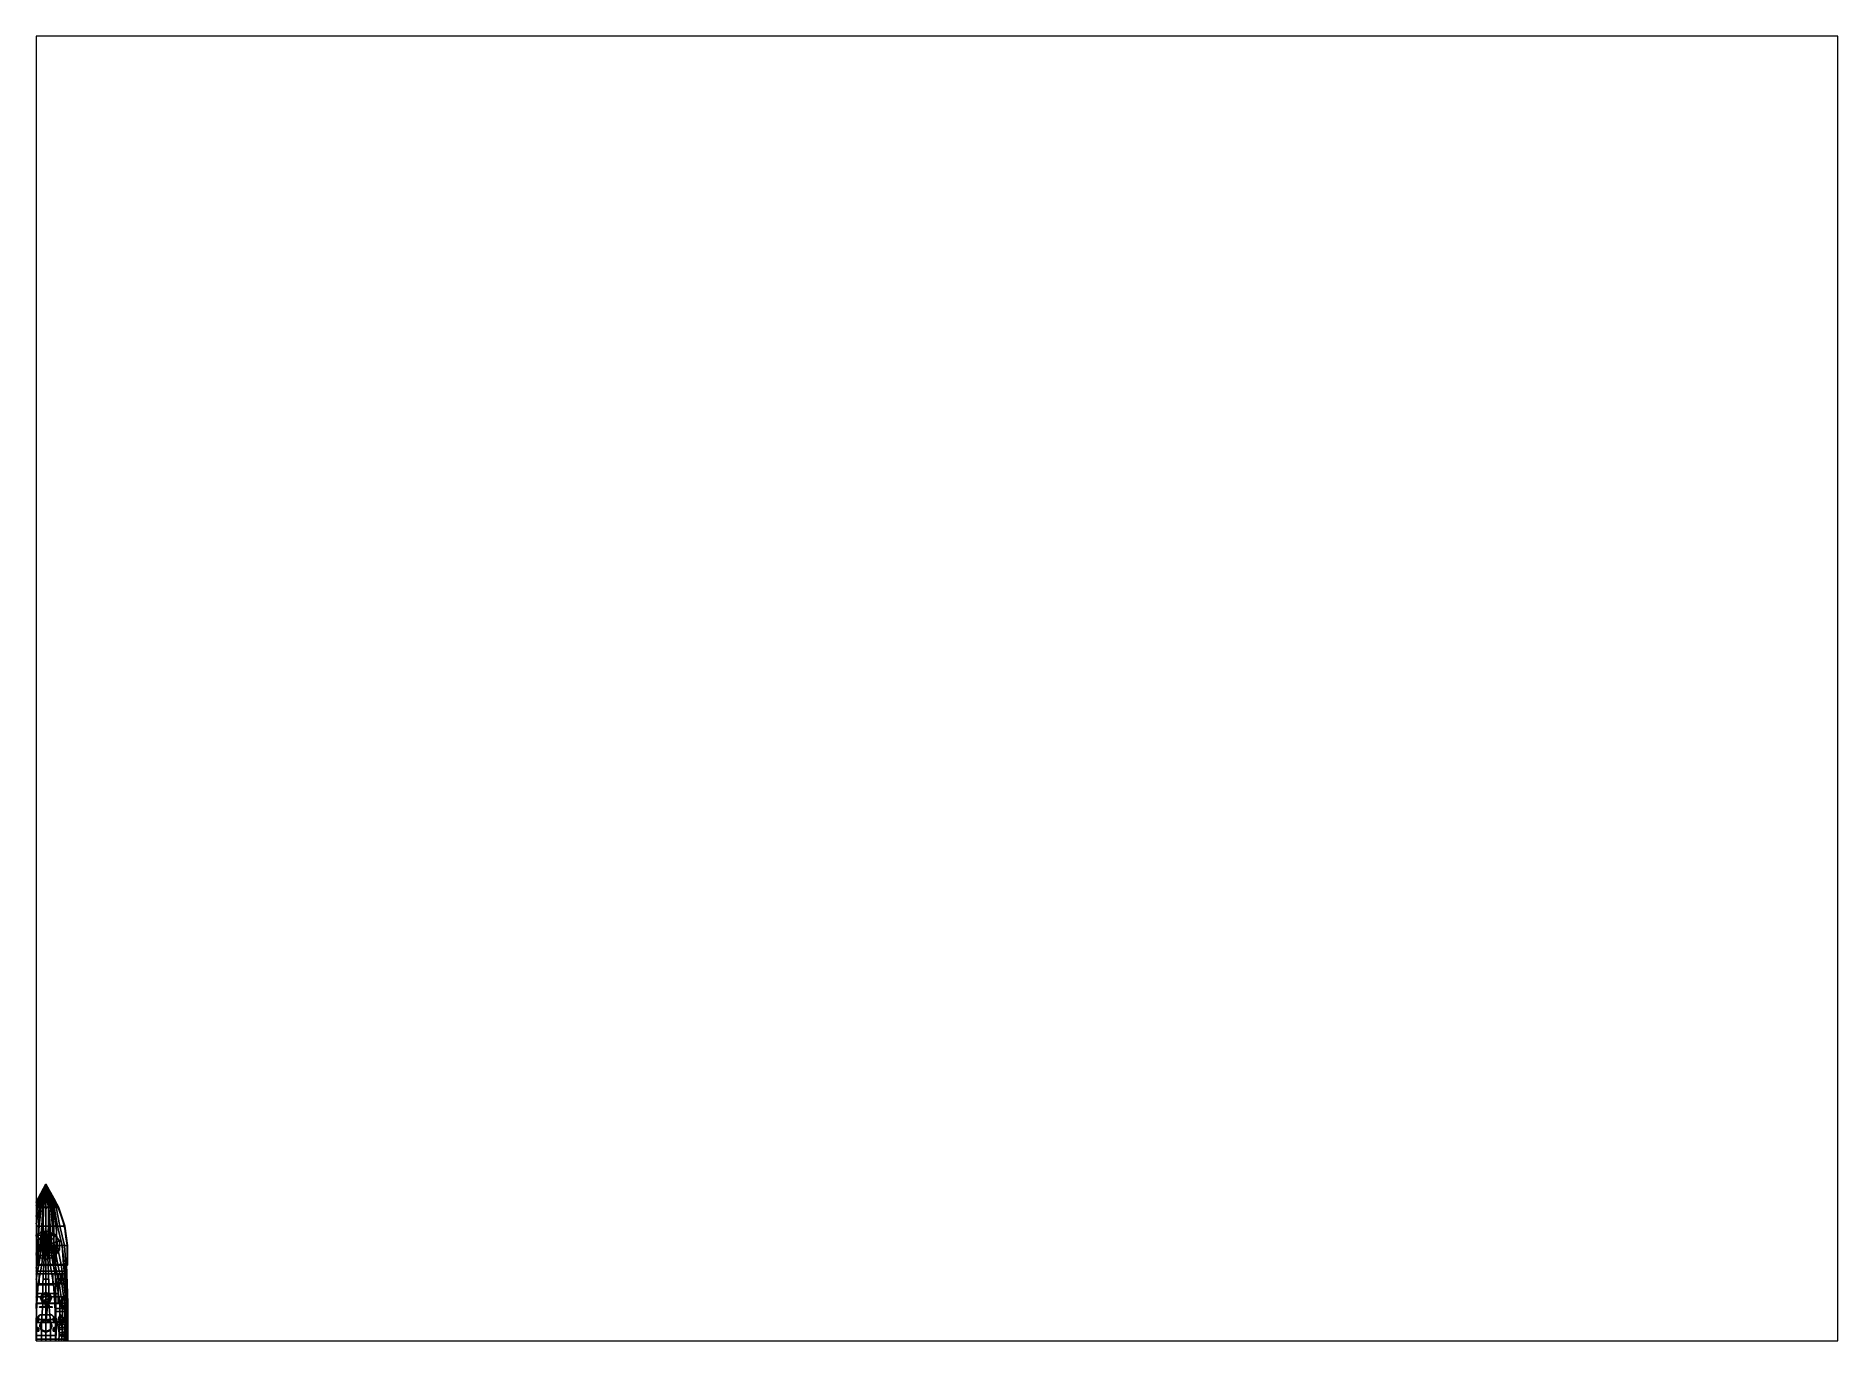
# Paper-space layout 'Layout1' of a CAD drawing. Header units: millimetres. Extents: x 28 to 251, y 20 to 181.
# The model-space entities are those that its viewports show. They can reach past a viewport. Long polylines and large blocks are cut down to what shows.
import ezdxf

# ---------------------------------------------------------------- set-up
doc = ezdxf.new("R2010")
doc.units = ezdxf.units.MM
for name, color, linetype in [('barrel', 1, 'Continuous'), ('boat', 3, 'Continuous'), ('boats', 3, 'Continuous'), ('gun', 1, 'Continuous'), ('h2', 7, 'Continuous'), ('r2', 6, 'Continuous'), ('railings', 6, 'Continuous'), ('sleeve', 5, 'Continuous'), ('turret', 2, 'Continuous')]:
    doc.layers.add(name, color=color, linetype=linetype)

msp = doc.modelspace()

# ---------------------------------------------------------------- linework, layer by layer
for points in [[(0, 31.02, 3.25), (-0.04, 30.98, 3.25), (-0.04, 30.98, 6.72), (0, 31.02, 6.72)], [(0.04, 30.98, 6.72), (0, 31.02, 6.72), (-0.04, 30.98, 6.72), (0, 30.94, 6.72)], [(-0.04, 30.44, 3.25), (0, 30.4, 3.25), (0, 30.94, 5.35), (-0.04, 30.98, 5.33)], [(0, 30.48, 3.25), (-0.04, 30.44, 3.25), (-0.04, 30.98, 5.33), (0, 30.94, 5.04)], [(-0.04, 30.98, 3.25), (0, 30.94, 3.25), (0, 30.94, 6.72), (-0.04, 30.98, 6.72)], [(1.37, 26.29, 3.19), (2.98, 26.29, 3.1), (0, 31.68, 3.18), (0, 31.69, 3.26)], [(0, 31.69, 3.29), (0, 26.29, 3.21), (1.37, 26.29, 3.19), (0, 31.69, 3.26)], [(0, 31.68, 3.18), (2.98, 26.29, 3.1), (2.44, 26.29, 2.21), (0, 31.46, 2.21)], [(0, 31.46, 2.21), (2.44, 26.29, 2.21), (1.95, 26.29, 1.33), (0, 30.83, -0.52)], [(0.04, 30.98, 3.25), (0, 31.02, 3.25), (0, 31.02, 6.72), (0.04, 30.98, 6.72)], [(0, 30.4, 3.25), (0.04, 30.44, 3.25), (0.04, 30.98, 5.33), (0, 30.94, 5.35)], [(0.04, 30.44, 3.25), (0, 30.48, 3.25), (0, 30.94, 5.04), (0.04, 30.98, 5.33)], [(0, 30.94, 3.25), (0.04, 30.98, 3.25), (0.04, 30.98, 6.72), (0, 30.94, 6.72)], [(0, 30.83, -0.52), (1.95, 26.29, 1.33), (1.54, 26.29, 0.32), (0, 30.68, -1.17)], [(0, 30.68, -1.17), (1.54, 26.29, 0.32), (1.1, 26.29, -0.99), (0, 30.42, -1.74)], [(0, 30.42, -1.74), (1.1, 26.29, -0.99), (0.71, 26.29, -2.39), (0, 29.88, -2.43)], [(0, 29.88, -2.43), (0.71, 26.29, -2.39), (0.58, 26.29, -2.75), (0, 29.12, -2.99)], [(-0.11, 26.24, 4.39), (-0.05, 26.24, 4.21), (-0.05, 26.22, 4.2), (-0.11, 26.13, 4.36)], [(-0.05, 26.24, 4.58), (-0.11, 26.24, 4.39), (-0.11, 26.13, 4.36), (-0.05, 26.02, 4.55)], [(0.11, 26.24, 4.39), (-0.11, 26.24, 4.39), (-0.05, 26.24, 4.58), (0.06, 26.24, 4.58)], [(0.06, 26.24, 4.21), (-0.05, 26.24, 4.21), (-0.11, 26.24, 4.39), (0.11, 26.24, 4.39)], [(-0.05, 26.09, 4.03), (-0.11, 25.99, 4.21), (-0.11, 26.13, 4.36), (-0.05, 26.22, 4.2)], [(-0.11, 25.99, 4.21), (-0.05, 25.89, 4.34), (-0.05, 26.02, 4.55), (-0.11, 26.13, 4.36)], [(-0.05, 26.09, 3.18), (-0.11, 25.99, 3.18), (-0.11, 25.99, 4.21), (-0.05, 26.09, 4.03)], [(-0.11, 25.99, 3.18), (-0.05, 25.89, 3.18), (-0.05, 25.89, 4.34), (-0.11, 25.99, 4.21)], [(-0.05, 26.24, 4.21), (0.06, 26.24, 4.21), (0.06, 26.22, 4.2), (-0.05, 26.22, 4.2)], [(0.06, 26.24, 4.58), (-0.05, 26.24, 4.58), (-0.05, 26.02, 4.55), (0.06, 26.02, 4.55)], [(0.06, 26.09, 4.03), (-0.05, 26.09, 4.03), (-0.05, 26.22, 4.2), (0.06, 26.22, 4.2)], [(0.06, 26.09, 3.18), (-0.05, 26.09, 3.18), (-0.05, 26.09, 4.03), (0.06, 26.09, 4.03)], [(-0.05, 25.89, 4.34), (0.06, 25.89, 4.34), (0.06, 26.02, 4.55), (-0.05, 26.02, 4.55)], [(-0.05, 25.89, 3.18), (0.06, 25.89, 3.18), (0.06, 25.89, 4.34), (-0.05, 25.89, 4.34)], [(0, 29.12, -2.99), (0.58, 26.29, -2.75), (0, 26.29, -3.99), (0, 28.05, -3.47)], [(0.58, 26.29, -2.75), (0.64, 21.8, -4.13), (0, 21.8, -4.73), (0, 26.29, -3.99)], [(0, 26.29, 3.21), (0, 21.8, 3.05), (1.83, 21.8, 3.02), (1.37, 26.29, 3.19)], [(0.06, 26.24, 4.21), (0.11, 26.24, 4.39), (0.11, 26.13, 4.36), (0.06, 26.22, 4.2)], [(0.11, 26.24, 4.39), (0.06, 26.24, 4.58), (0.06, 26.02, 4.55), (0.11, 26.13, 4.36)], [(0.11, 25.99, 4.21), (0.06, 26.09, 4.03), (0.06, 26.22, 4.2), (0.11, 26.13, 4.36)], [(0.06, 25.89, 4.34), (0.11, 25.99, 4.21), (0.11, 26.13, 4.36), (0.06, 26.02, 4.55)], [(0.11, 25.99, 3.18), (0.06, 26.09, 3.18), (0.06, 26.09, 4.03), (0.11, 25.99, 4.21)], [(0.06, 25.89, 3.18), (0.11, 25.99, 3.18), (0.11, 25.99, 4.21), (0.06, 25.89, 4.34)], [(0.71, 26.29, -2.39), (0.99, 21.8, -3.59), (0.64, 21.8, -4.13), (0.58, 26.29, -2.75)], [(1.1, 26.29, -0.99), (1.58, 21.8, -2.53), (0.99, 21.8, -3.59), (0.71, 26.29, -2.39)], [(1.54, 26.29, 0.32), (2.45, 21.8, -0.68), (1.58, 21.8, -2.53), (1.1, 26.29, -0.99)], [(1.83, 21.8, 3.02), (4.42, 21.8, 2.89), (2.98, 26.29, 3.1), (1.37, 26.29, 3.19)], [(1.95, 26.29, 1.33), (2.73, 21.8, -0.06), (2.45, 21.8, -0.68), (1.54, 26.29, 0.32)], [(2.44, 26.29, 2.21), (3.27, 21.8, 0.99), (2.73, 21.8, -0.06), (1.95, 26.29, 1.33)], [(2.98, 26.29, 3.1), (4.42, 21.8, 2.89), (3.27, 21.8, 0.99), (2.44, 26.29, 2.21)], [(0.64, 21.8, -4.13), (0.28, 17.27, -4.84), (0, 17.27, -4.86), (0, 21.8, -4.73)], [(0, 21.8, 3.05), (0, 17.27, 2.92), (1.83, 17.27, 2.89), (1.83, 21.8, 3.02)], [(0.64, 21.8, -4.13), (0.58, 17.27, -4.73), (0.28, 17.27, -4.84), (0.64, 21.8, -4.13)], [(0.99, 21.8, -3.59), (0.99, 17.27, -4.49), (0.58, 17.27, -4.73), (0.64, 21.8, -4.13)], [(1.58, 21.8, -2.53), (1.98, 17.27, -3.51), (1.4, 17.27, -4.15), (0.99, 21.8, -3.59)], [(0.99, 21.8, -3.59), (1.4, 17.27, -4.15), (0.99, 17.27, -4.49), (0.99, 21.8, -3.59)], [(2.45, 21.8, -0.68), (2.67, 17.27, -2.46), (1.98, 17.27, -3.51), (1.58, 21.8, -2.53)], [(1.83, 17.27, 2.89), (5.1, 17.27, 2.68), (4.42, 21.8, 2.89), (1.83, 21.8, 3.02)], [(2.73, 21.8, -0.06), (3.86, 17.27, -0.19), (2.67, 17.27, -2.46), (2.45, 21.8, -0.68)], [(3.27, 21.8, 0.99), (4.36, 17.27, 0.86), (3.86, 17.27, -0.19), (2.73, 21.8, -0.06)], [(4.42, 21.8, 2.89), (5.1, 17.27, 2.68), (4.36, 17.27, 0.86), (3.27, 21.8, 0.99)], [(-1.83, 17.27, 2.89), (-1.83, 12.61, 2.89), (-5.1, 12.61, 2.68), (-5.1, 17.27, 2.68)], [(-5.1, 17.27, 2.68), (-5.1, 12.61, 2.68), (-1.83, 12.61, 2.89), (-1.83, 17.27, 2.89)], [(-5.1, 17.27, 2.68), (-5.1, 13.11, 2.68), (-4.67, 12.77, 0.57), (-4.36, 17.27, 0.86)], [(-4.36, 17.27, 0.86), (-4.67, 12.77, 0.57), (-5.1, 13.11, 2.68), (-5.1, 17.27, 2.68)], [(-1.97, 19.98, 3.95), (-3.19, 18.31, 3.95), (1.97, 19.98, 3.95), (0, 20.62, 3.95)], [(0, 20.62, 3.95), (1.97, 19.98, 3.95), (-3.19, 18.31, 3.95), (-1.97, 19.98, 3.95)], [(1.97, 19.98, 3.95), (3.19, 18.31, 3.95), (-3.19, 16.23, 3.95), (-3.19, 18.31, 3.95)], [(-3.19, 18.31, 3.95), (-3.19, 16.23, 3.95), (3.19, 18.31, 3.95), (1.97, 19.98, 3.95)], [(-3.19, 18.31, 3.95), (-3.19, 18.31, 4.9), (-1.97, 19.98, 4.9), (-1.97, 19.98, 3.95)], [(-1.97, 19.98, 3.95), (-1.97, 19.98, 4.9), (-3.19, 18.31, 4.9), (-3.19, 18.31, 3.95)], [(-3.19, 16.23, 3.95), (-1.97, 14.56, 3.95), (3.19, 16.23, 3.95), (3.19, 18.31, 3.95)], [(3.19, 18.31, 3.95), (3.19, 16.23, 3.95), (-1.97, 14.56, 3.95), (-3.19, 16.23, 3.95)], [(-3.19, 18.31, 3.95), (-3.19, 18.31, 4.9), (-3.19, 16.23, 4.9), (-3.19, 16.23, 3.95)], [(-3.19, 16.23, 3.95), (-3.19, 16.23, 4.9), (-3.19, 18.31, 4.9), (-3.19, 18.31, 3.95)], [(-2.4, 19.7, 2.93), (-2.4, 14.91, 2.89), (-2.4, 14.91, 3.15), (-2.4, 19.7, 3.23)], [(2.4, 19.7, 3.23), (2.4, 19.7, 2.93), (-2.4, 19.7, 2.93), (-2.4, 19.7, 3.23)], [(-2.4, 19.7, 3.23), (-2.4, 14.91, 3.15), (-1.32, 15.95, 3.95), (-1.32, 18.6, 3.95)], [(1.32, 18.6, 3.95), (2.4, 19.7, 3.23), (-2.4, 19.7, 3.23), (-1.32, 18.6, 3.95)], [(-1.97, 19.98, 3.95), (-1.97, 19.98, 4.9), (0, 20.62, 4.9), (0, 20.62, 3.95)], [(0, 20.62, 3.95), (0, 20.62, 4.9), (-1.97, 19.98, 4.9), (-1.97, 19.98, 3.95)], [(0, 17.27, 2.92), (0, 12.61, 2.92), (-1.83, 12.61, 2.89), (-1.83, 17.27, 2.89)], [(-1.83, 17.27, 2.89), (-1.83, 12.61, 2.89), (0, 12.61, 2.92), (0, 17.27, 2.92)], [(0, 20.62, 3.95), (0, 20.62, 4.9), (1.97, 19.98, 4.9), (1.97, 19.98, 3.95)], [(1.97, 19.98, 3.95), (1.97, 19.98, 4.9), (0, 20.62, 4.9), (0, 20.62, 3.95)], [(0, 17.27, 0.86), (0, 12.77, 0.72), (2.24, 12.77, 0.69), (2.24, 17.27, 0.86)], [(0.28, 17.27, -4.84), (0.49, 12.77, -4.88), (0, 12.77, -4.9), (0, 17.27, -4.86)], [(1.83, 17.27, 2.89), (1.83, 12.61, 2.89), (0, 12.61, 2.92), (0, 17.27, 2.92)], [(0, 17.27, 2.92), (0, 12.61, 2.92), (1.83, 12.61, 2.89), (1.83, 17.27, 2.89)], [(0.58, 17.27, -4.73), (1, 12.77, -4.77), (0.49, 12.77, -4.88), (0.28, 17.27, -4.84)], [(0.99, 17.27, -4.49), (1.68, 12.77, -4.5), (1, 12.77, -4.77), (0.58, 17.27, -4.73)], [(1.4, 17.27, -4.15), (2.16, 12.77, -4.19), (1.68, 12.77, -4.5), (0.99, 17.27, -4.49)], [(1.32, 15.95, 3.95), (2.4, 14.91, 3.15), (2.4, 19.7, 3.23), (1.32, 18.6, 3.95)], [(1.98, 17.27, -3.51), (2.83, 12.77, -3.55), (2.16, 12.77, -4.19), (1.4, 17.27, -4.15)], [(1.83, 17.27, 2.89), (1.83, 12.61, 2.89), (5.1, 12.61, 2.68), (5.1, 17.27, 2.68)], [(5.1, 17.27, 2.68), (5.1, 12.61, 2.68), (1.83, 12.61, 2.89), (1.83, 17.27, 2.89)], [(3.19, 18.31, 3.95), (3.19, 18.31, 4.9), (1.97, 19.98, 4.9), (1.97, 19.98, 3.95)], [(1.97, 19.98, 3.95), (1.97, 19.98, 4.9), (3.19, 18.31, 4.9), (3.19, 18.31, 3.95)], [(2.67, 17.27, -2.46), (3.58, 12.77, -2.5), (2.83, 12.77, -3.55), (1.98, 17.27, -3.51)], [(2.24, 12.77, 0.69), (4.67, 12.77, 0.57), (4.36, 17.27, 0.86), (2.24, 17.27, 0.86)], [(2.4, 14.91, 3.15), (2.4, 14.91, 2.89), (2.4, 19.7, 2.93), (2.4, 19.7, 3.23)], [(3.86, 17.27, -0.19), (4.16, 12.77, -1.26), (3.58, 12.77, -2.5), (2.67, 17.27, -2.46)], [(3.19, 18.31, 3.95), (3.19, 18.31, 4.9), (3.19, 16.23, 4.9), (3.19, 16.23, 3.95)], [(3.19, 16.23, 3.95), (3.19, 16.23, 4.9), (3.19, 18.31, 4.9), (3.19, 18.31, 3.95)], [(4.36, 17.27, 0.86), (4.67, 12.77, 0.57), (4.33, 12.77, -0.76), (3.86, 17.27, -0.19)], [(3.86, 17.27, -0.19), (4.33, 12.77, -0.76), (4.16, 12.77, -1.26), (3.86, 17.27, -0.19)], [(4.36, 17.27, 0.86), (4.67, 12.77, 0.57), (5.1, 13.11, 2.68), (5.1, 17.27, 2.68)], [(5.1, 17.27, 2.68), (5.1, 13.11, 2.68), (4.67, 12.77, 0.57), (4.36, 17.27, 0.86)], [(-1.97, 14.56, 3.95), (-1.97, 14.56, 4.9), (-3.19, 16.23, 4.9), (-3.19, 16.23, 3.95)], [(-3.19, 16.23, 3.95), (-3.19, 16.23, 4.9), (-1.97, 14.56, 4.9), (-1.97, 14.56, 3.95)], [(-1.32, 15.95, 3.95), (-2.4, 14.91, 3.15), (2.4, 14.91, 3.15), (1.32, 15.95, 3.95)], [(-2.4, 14.91, 3.15), (-2.4, 14.91, 2.89), (2.4, 14.91, 2.89), (2.4, 14.91, 3.15)], [(3.19, 16.23, 3.95), (1.97, 14.56, 3.95), (0, 13.92, 3.95), (-1.97, 14.56, 3.95)], [(-1.97, 14.56, 3.95), (0, 13.92, 3.95), (1.97, 14.56, 3.95), (3.19, 16.23, 3.95)], [(-1.97, 14.56, 3.95), (-1.97, 14.56, 4.9), (0, 13.92, 4.9), (0, 13.92, 3.95)], [(0, 13.92, 3.95), (0, 13.92, 4.9), (-1.97, 14.56, 4.9), (-1.97, 14.56, 3.95)], [(1.97, 14.56, 3.95), (1.97, 14.56, 4.9), (0, 13.92, 4.9), (0, 13.92, 3.95)], [(0, 13.92, 3.95), (0, 13.92, 4.9), (1.97, 14.56, 4.9), (1.97, 14.56, 3.95)], [(0.49, 12.77, -4.88), (0.72, 8.18, -4.86), (0, 8.18, -4.92), (0, 12.77, -4.9)], [(0, 12.77, 0.72), (0, 8.18, 0.7), (2.24, 8.18, 0.66), (2.24, 12.77, 0.69)], [(1, 12.77, -4.77), (1.79, 8.18, -4.73), (0.72, 8.18, -4.86), (0.49, 12.77, -4.88)], [(1.68, 12.77, -4.5), (2.54, 8.18, -4.52), (1.79, 8.18, -4.73), (1, 12.77, -4.77)], [(2.16, 12.77, -4.19), (3.11, 8.18, -4.21), (2.54, 8.18, -4.52), (1.68, 12.77, -4.5)], [(1.97, 14.56, 3.95), (1.97, 14.56, 4.9), (3.19, 16.23, 4.9), (3.19, 16.23, 3.95)], [(3.19, 16.23, 3.95), (3.19, 16.23, 4.9), (1.97, 14.56, 4.9), (1.97, 14.56, 3.95)], [(2.83, 12.77, -3.55), (3.77, 8.18, -3.57), (3.11, 8.18, -4.21), (2.16, 12.77, -4.19)], [(2.24, 8.18, 0.66), (5.04, 8.18, 0.5), (4.67, 12.77, 0.57), (2.24, 12.77, 0.69)], [(3.58, 12.77, -2.5), (4.22, 8.18, -2.87), (3.77, 8.18, -3.57), (2.83, 12.77, -3.55)], [(4.16, 12.77, -1.26), (4.65, 8.18, -1.8), (4.22, 8.18, -2.87), (3.58, 12.77, -2.5)], [(4.33, 12.77, -0.76), (4.89, 8.18, -0.78), (4.65, 8.18, -1.8), (4.16, 12.77, -1.26)], [(4.67, 12.77, 0.57), (5.04, 8.18, 0.5), (4.89, 8.18, -0.78), (4.33, 12.77, -0.76)], [(4.8, 11.22, 5.51), (4.8, 10.53, 5.51), (-4.8, 10.53, 5.51), (-4.8, 11.22, 5.51)], [(-4.8, 11.22, 5.51), (-4.8, 10.53, 5.51), (4.8, 10.53, 5.51), (4.8, 11.22, 5.51)], [(-4.8, 11.22, 3.45), (-4.8, 10.53, 3.45), (4.8, 10.53, 3.45), (4.8, 11.22, 3.45)], [(4.8, 11.22, 3.45), (4.8, 10.53, 3.45), (-4.8, 10.53, 3.45), (-4.8, 11.22, 3.45)], [(-4.8, 11.22, 6.96), (-4.8, 11.22, 5.51), (4.8, 11.22, 5.51), (4.8, 11.22, 6.96)], [(4.8, 11.22, 6.96), (4.8, 11.22, 5.51), (-4.8, 11.22, 5.51), (-4.8, 11.22, 6.96)], [(-4.8, 11.22, 4.9), (-4.8, 11.22, 3.45), (4.8, 11.22, 3.45), (4.8, 11.22, 4.9)], [(4.8, 11.22, 4.9), (4.8, 11.22, 3.45), (-4.8, 11.22, 3.45), (-4.8, 11.22, 4.9)], [(-4.8, 10.53, 5.51), (-4.8, 5.12, 5.51), (-2.86, 5.12, 5.51), (-2.86, 10.53, 5.51)], [(-2.86, 10.53, 5.51), (-2.86, 5.12, 5.51), (-4.8, 5.12, 5.51), (-4.8, 10.53, 5.51)], [(-4.8, 10.53, 3.45), (-4.8, 3.58, 3.45), (-2.86, 3.58, 3.45), (-2.86, 10.53, 3.45)], [(-2.86, 10.53, 3.45), (-2.86, 3.58, 3.45), (-4.8, 3.58, 3.45), (-4.8, 10.53, 3.45)], [(-3.68, 9.33, 6.79), (-3.58, 9.39, 6.79), (-3.58, 9.59, 5.51), (-3.86, 9.43, 5.51)], [(-3.68, 9.21, 6.79), (-3.68, 9.33, 6.79), (-3.86, 9.43, 5.51), (-3.86, 9.11, 5.51)], [(-3.58, 9.15, 6.79), (-3.68, 9.21, 6.79), (-3.86, 9.11, 5.51), (-3.58, 8.95, 5.51)], [(-3.58, 9.39, 6.79), (-3.48, 9.33, 6.79), (-3.3, 9.43, 5.51), (-3.58, 9.59, 5.51)], [(-3.48, 9.21, 6.79), (-3.58, 9.15, 6.79), (-3.58, 8.95, 5.51), (-3.3, 9.11, 5.51)], [(-3.48, 9.33, 6.79), (-3.48, 9.21, 6.79), (-3.3, 9.11, 5.51), (-3.3, 9.43, 5.51)], [(2.86, 10.53, 5.51), (2.86, 10.53, 0.67), (-2.86, 10.53, 0.67), (-2.86, 10.53, 5.51)], [(-2.86, 10.53, 5.51), (-2.86, 5.94, 5.51), (2.86, 5.94, 5.51), (2.86, 10.53, 5.51)], [(-2.86, 10.53, 0.67), (-2.86, 5.94, 0.62), (-2.86, 5.94, 5.51), (-2.86, 10.53, 5.51)], [(-1.63, 10.55, 5.51), (-1.63, 7.99, 5.51), (-1.63, 7.99, 7.69), (-1.63, 10.55, 7.69)], [(1.63, 10.55, 7.69), (1.63, 10.55, 5.51), (-1.63, 10.55, 5.51), (-1.63, 10.55, 7.69)], [(-1.63, 10.55, 7.69), (-1.63, 7.99, 7.69), (1.63, 7.99, 7.69), (1.63, 10.55, 7.69)], [(-0.37, 9.31, 8.17), (-0.36, 9.28, 8.18), (-0.51, 9.28, 8.54), (-0.52, 9.31, 8.54)], [(-0.35, 9.31, 8.19), (-0.37, 9.31, 8.17), (-0.52, 9.31, 8.54), (-0.49, 9.31, 8.54)], [(-0.52, 9.31, 8.54), (-0.51, 9.28, 8.54), (-0.36, 9.28, 8.9), (-0.37, 9.31, 8.91)], [(-0.49, 9.31, 8.54), (-0.52, 9.31, 8.54), (-0.37, 9.31, 8.91), (-0.35, 9.31, 8.89)], [(-0.36, 9.28, 8.18), (-0.35, 9.31, 8.19), (-0.49, 9.31, 8.54), (-0.51, 9.28, 8.54)], [(-0.51, 9.28, 8.54), (-0.49, 9.31, 8.54), (-0.35, 9.31, 8.89), (-0.36, 9.28, 8.9)], [(0, 9.31, 8.02), (0, 9.28, 8.04), (-0.36, 9.28, 8.18), (-0.37, 9.31, 8.17)], [(0, 9.31, 8.05), (0, 9.31, 8.02), (-0.37, 9.31, 8.17), (-0.35, 9.31, 8.19)], [(-0.37, 9.31, 8.91), (-0.36, 9.28, 8.9), (0, 9.28, 9.04), (0, 9.31, 9.06)], [(-0.35, 9.31, 8.89), (-0.37, 9.31, 8.91), (0, 9.31, 9.06), (0, 9.31, 9.03)], [(0, 9.28, 8.04), (0, 9.31, 8.05), (-0.35, 9.31, 8.19), (-0.36, 9.28, 8.18)], [(-0.36, 9.28, 8.9), (-0.35, 9.31, 8.89), (0, 9.31, 9.03), (0, 9.28, 9.04)], [(0.01, 9.67, 8.17), (-0.02, 9.66, 8.18), (-0.02, 9.81, 8.54), (0.01, 9.82, 8.54)], [(0.01, 9.82, 8.54), (-0.02, 9.81, 8.54), (-0.02, 9.66, 8.9), (0.01, 9.67, 8.91)], [(-0.02, 9.66, 8.18), (0.01, 9.65, 8.19), (0.01, 9.79, 8.54), (-0.02, 9.81, 8.54)], [(-0.02, 9.81, 8.54), (0.01, 9.79, 8.54), (0.01, 9.65, 8.89), (-0.02, 9.66, 8.9)], [(0.01, 9.3, 8.02), (-0.02, 9.3, 8.04), (-0.02, 9.66, 8.18), (0.01, 9.67, 8.17)], [(0.01, 9.67, 8.91), (-0.02, 9.66, 8.9), (-0.02, 9.3, 9.04), (0.01, 9.3, 9.06)], [(-0.02, 9.3, 8.04), (0.01, 9.3, 8.05), (0.01, 9.65, 8.19), (-0.02, 9.66, 8.18)], [(-0.02, 9.66, 8.9), (0.01, 9.65, 8.89), (0.01, 9.3, 9.03), (-0.02, 9.3, 9.04)], [(0.01, 9.31, 7.69), (-0.02, 9.3, 7.69), (-0.02, 9.3, 8.04), (0.01, 9.31, 8.05)], [(0.01, 8.93, 8.17), (-0.02, 8.94, 8.18), (-0.02, 9.3, 8.04), (0.01, 9.3, 8.02)], [(-0.02, 8.94, 8.18), (0.01, 8.95, 8.19), (0.01, 9.3, 8.05), (-0.02, 9.3, 8.04)], [(-0.02, 9.3, 7.69), (0.01, 9.29, 7.69), (0.01, 9.29, 8.04), (-0.02, 9.3, 8.04)], [(0.01, 9.3, 9.06), (-0.02, 9.3, 9.04), (-0.02, 8.94, 8.9), (0.01, 8.93, 8.91)], [(-0.02, 9.3, 9.04), (0.01, 9.3, 9.03), (0.01, 8.95, 8.89), (-0.02, 8.94, 8.9)], [(-0.02, 8.79, 8.54), (0.01, 8.81, 8.54), (0.01, 8.95, 8.19), (-0.02, 8.94, 8.18)], [(-0.02, 8.94, 8.9), (0.01, 8.95, 8.89), (0.01, 8.81, 8.54), (-0.02, 8.79, 8.54)], [(0.01, 8.78, 8.54), (-0.02, 8.79, 8.54), (-0.02, 8.94, 8.18), (0.01, 8.93, 8.17)], [(0.01, 8.93, 8.91), (-0.02, 8.94, 8.9), (-0.02, 8.79, 8.54), (0.01, 8.78, 8.54)], [(0.37, 9.31, 8.17), (0.36, 9.28, 8.18), (0, 9.28, 8.04), (0, 9.31, 8.02)], [(0.35, 9.31, 8.19), (0.37, 9.31, 8.17), (0, 9.31, 8.02), (0, 9.31, 8.05)], [(0.36, 9.28, 8.18), (0.35, 9.31, 8.19), (0, 9.31, 8.05), (0, 9.28, 8.04)], [(0, 9.31, 9.06), (0, 9.28, 9.04), (0.36, 9.28, 8.9), (0.37, 9.31, 8.91)], [(0, 9.31, 9.03), (0, 9.31, 9.06), (0.37, 9.31, 8.91), (0.35, 9.31, 8.89)], [(0, 9.28, 9.04), (0, 9.31, 9.03), (0.35, 9.31, 8.89), (0.36, 9.28, 8.9)], [(0.01, 9.65, 8.19), (0.01, 9.67, 8.17), (0.01, 9.82, 8.54), (0.01, 9.79, 8.54)], [(0.01, 9.79, 8.54), (0.01, 9.82, 8.54), (0.01, 9.67, 8.91), (0.01, 9.65, 8.89)], [(0.01, 9.3, 8.05), (0.01, 9.3, 8.02), (0.01, 9.67, 8.17), (0.01, 9.65, 8.19)], [(0.01, 9.65, 8.89), (0.01, 9.67, 8.91), (0.01, 9.3, 9.06), (0.01, 9.3, 9.03)], [(0.01, 9.29, 7.69), (0.01, 9.31, 7.69), (0.01, 9.31, 8.05), (0.01, 9.29, 8.04)], [(0.01, 8.95, 8.19), (0.01, 8.93, 8.17), (0.01, 9.3, 8.02), (0.01, 9.3, 8.05)], [(0.01, 9.3, 9.03), (0.01, 9.3, 9.06), (0.01, 8.93, 8.91), (0.01, 8.95, 8.89)], [(0.01, 8.81, 8.54), (0.01, 8.78, 8.54), (0.01, 8.93, 8.17), (0.01, 8.95, 8.19)], [(0.01, 8.95, 8.89), (0.01, 8.93, 8.91), (0.01, 8.78, 8.54), (0.01, 8.81, 8.54)], [(0.49, 9.31, 8.54), (0.52, 9.31, 8.54), (0.37, 9.31, 8.17), (0.35, 9.31, 8.19)], [(0.5, 9.28, 8.54), (0.49, 9.31, 8.54), (0.35, 9.31, 8.19), (0.36, 9.28, 8.18)], [(0.35, 9.31, 8.89), (0.37, 9.31, 8.91), (0.52, 9.31, 8.54), (0.49, 9.31, 8.54)], [(0.36, 9.28, 8.9), (0.35, 9.31, 8.89), (0.49, 9.31, 8.54), (0.5, 9.28, 8.54)], [(0.52, 9.31, 8.54), (0.5, 9.28, 8.54), (0.36, 9.28, 8.18), (0.37, 9.31, 8.17)], [(0.37, 9.31, 8.91), (0.36, 9.28, 8.9), (0.5, 9.28, 8.54), (0.52, 9.31, 8.54)], [(1.63, 7.99, 7.69), (1.63, 7.99, 5.51), (1.63, 10.55, 5.51), (1.63, 10.55, 7.69)], [(2.86, 5.94, 5.51), (2.86, 5.94, 0.62), (2.86, 10.53, 0.67), (2.86, 10.53, 5.51)], [(2.86, 10.53, 5.51), (2.86, 5.12, 5.51), (4.8, 5.12, 5.51), (4.8, 10.53, 5.51)], [(4.8, 10.53, 5.51), (4.8, 5.12, 5.51), (2.86, 5.12, 5.51), (2.86, 10.53, 5.51)], [(4.8, 10.53, 3.45), (4.8, 3.58, 3.45), (2.86, 3.58, 3.45), (2.86, 10.53, 3.45)], [(2.86, 10.53, 3.45), (2.86, 3.58, 3.45), (4.8, 3.58, 3.45), (4.8, 10.53, 3.45)], [(3.48, 9.33, 6.79), (3.58, 9.39, 6.79), (3.58, 9.59, 5.51), (3.3, 9.43, 5.51)], [(3.48, 9.21, 6.79), (3.48, 9.33, 6.79), (3.3, 9.43, 5.51), (3.3, 9.11, 5.51)], [(3.58, 9.15, 6.79), (3.48, 9.21, 6.79), (3.3, 9.11, 5.51), (3.58, 8.95, 5.51)], [(3.58, 9.39, 6.79), (3.68, 9.33, 6.79), (3.86, 9.43, 5.51), (3.58, 9.59, 5.51)], [(3.68, 9.21, 6.79), (3.58, 9.15, 6.79), (3.58, 8.95, 5.51), (3.86, 9.11, 5.51)], [(3.68, 9.33, 6.79), (3.68, 9.21, 6.79), (3.86, 9.11, 5.51), (3.86, 9.43, 5.51)], [(4.8, 11.22, 3.45), (4.8, 11.12, 3.45), (4.8, 11.12, 0.68), (4.8, 11.22, 0.68)], [(4.8, 11.22, 0.68), (4.8, 11.12, 0.68), (4.8, 11.12, 3.45), (4.8, 11.22, 3.45)], [(4.8, 9.22, 3.45), (4.8, 9.12, 3.45), (4.8, 11.12, 0.68), (4.8, 11.22, 0.68)], [(4.8, 11.22, 0.68), (4.8, 11.12, 0.68), (4.8, 9.12, 3.45), (4.8, 9.22, 3.45)], [(4.8, 11.22, 3.45), (4.8, 11.12, 3.45), (4.8, 9.12, 0.67), (4.8, 9.22, 0.67)], [(4.8, 9.22, 0.67), (4.8, 9.12, 0.67), (4.8, 11.12, 3.45), (4.8, 11.22, 3.45)], [(4.8, 9.22, 5.51), (4.8, 9.12, 5.51), (4.8, 11.12, 3.45), (4.8, 11.22, 3.45)], [(4.8, 11.22, 3.45), (4.8, 11.12, 3.45), (4.8, 9.12, 5.51), (4.8, 9.22, 5.51)], [(4.8, 9.22, 3.45), (4.8, 9.12, 3.45), (4.8, 11.12, 5.51), (4.8, 11.22, 5.51)], [(4.8, 11.22, 5.51), (4.8, 11.12, 5.51), (4.8, 9.12, 3.45), (4.8, 9.22, 3.45)], [(4.8, 11.22, 3.45), (4.8, 11.12, 3.45), (4.8, 11.12, 5.51), (4.8, 11.22, 5.51)], [(4.8, 11.22, 5.51), (4.8, 11.12, 5.51), (4.8, 11.12, 3.45), (4.8, 11.22, 3.45)], [(4.8, 5.12, 6.96), (4.8, 5.12, 5.51), (4.8, 11.22, 5.51), (4.8, 11.22, 6.96)], [(4.8, 11.22, 6.96), (4.8, 11.22, 5.51), (4.8, 5.12, 5.51), (4.8, 5.12, 6.96)], [(4.8, 9.22, 3.45), (4.8, 9.12, 3.45), (4.8, 9.12, 0.67), (4.8, 9.22, 0.67)], [(4.8, 9.22, 0.67), (4.8, 9.12, 0.67), (4.8, 9.12, 3.45), (4.8, 9.22, 3.45)], [(4.8, 7.22, 0.67), (4.8, 7.12, 0.67), (4.8, 9.12, 3.45), (4.8, 9.22, 3.45)], [(4.8, 9.22, 3.45), (4.8, 9.12, 3.45), (4.8, 7.12, 0.67), (4.8, 7.22, 0.67)], [(4.8, 7.22, 3.45), (4.8, 7.12, 3.45), (4.8, 9.12, 0.68), (4.8, 9.22, 0.68)], [(4.8, 9.22, 0.68), (4.8, 9.12, 0.68), (4.8, 7.12, 3.45), (4.8, 7.22, 3.45)], [(4.8, 7.22, 3.45), (4.8, 7.12, 3.45), (4.8, 9.12, 5.51), (4.8, 9.22, 5.51)], [(4.8, 9.22, 5.51), (4.8, 9.12, 5.51), (4.8, 7.12, 3.45), (4.8, 7.22, 3.45)], [(4.8, 7.22, 5.51), (4.8, 7.12, 5.51), (4.8, 9.12, 3.45), (4.8, 9.22, 3.45)], [(4.8, 9.22, 3.45), (4.8, 9.12, 3.45), (4.8, 7.12, 5.51), (4.8, 7.22, 5.51)], [(4.8, 9.22, 3.45), (4.8, 9.12, 3.45), (4.8, 9.12, 5.51), (4.8, 9.22, 5.51)], [(4.8, 9.22, 5.51), (4.8, 9.12, 5.51), (4.8, 9.12, 3.45), (4.8, 9.22, 3.45)], [(-1, 5.12, 6.96), (-1, 5.12, 5.51), (-4.8, 5.12, 5.51), (-4.8, 5.12, 6.96)], [(-4.8, 5.12, 6.96), (-4.8, 5.12, 5.51), (-1, 5.12, 5.51), (-1, 5.12, 6.96)], [(-2.86, 5.94, 5.51), (-2.86, 5.94, 0.62), (2.86, 5.94, 0.62), (2.86, 5.94, 5.51)], [(-2.86, 5.94, 5.51), (-2.86, 5.12, 5.51), (2.86, 5.12, 5.51), (2.86, 5.94, 5.51)], [(2.86, 5.94, 5.51), (2.86, 5.12, 5.51), (-2.86, 5.12, 5.51), (-2.86, 5.94, 5.51)], [(-2.86, 5.94, 3.45), (-2.86, 3.58, 3.45), (2.86, 3.58, 3.45), (2.86, 5.94, 3.45)], [(2.86, 5.94, 3.45), (2.86, 3.58, 3.45), (-2.86, 3.58, 3.45), (-2.86, 5.94, 3.45)], [(-2.35, 5.94, 0.59), (-2.35, -0.18, 0.57), (-2.35, -0.18, 2.85), (-2.35, 5.94, 2.85)], [(-2.35, 5.94, 2.85), (-2.35, -0.18, 2.85), (2.35, -0.18, 2.85), (2.35, 5.94, 2.85)], [(-1.63, 7.99, 7.69), (-1.63, 7.99, 5.51), (1.63, 7.99, 5.51), (1.63, 7.99, 7.69)], [(-0.92, 5.81, 7.49), (-1.3, 4.89, 7.49), (0.92, 5.81, 7.49), (0, 6.19, 7.49)], [(0, 6.19, 7.49), (0.92, 5.81, 7.49), (-1.3, 4.89, 7.49), (-0.92, 5.81, 7.49)], [(0.92, 5.81, 7.49), (1.3, 4.89, 7.49), (-0.92, 3.97, 7.49), (-1.3, 4.89, 7.49)], [(-1.3, 4.89, 7.49), (-0.92, 3.97, 7.49), (1.3, 4.89, 7.49), (0.92, 5.81, 7.49)], [(-0.92, 5.81, 7.49), (-0.92, 5.81, 8.3), (-1.3, 4.89, 8.3), (-1.3, 4.89, 7.49)], [(-1.3, 4.89, 7.49), (-1.3, 4.89, 8.3), (-0.92, 5.81, 8.3), (-0.92, 5.81, 7.49)], [(-0.92, 3.97, 7.49), (-0.92, 3.97, 8.3), (-1.3, 4.89, 8.3), (-1.3, 4.89, 7.49)], [(-1.3, 4.89, 7.49), (-1.3, 4.89, 8.3), (-0.92, 3.97, 8.3), (-0.92, 3.97, 7.49)], [(-0.78, 5.67, 2.85), (-1.1, 4.89, 2.85), (-1.1, 4.89, 7.49), (-0.78, 5.67, 7.49)], [(-1.1, 4.89, 2.85), (-0.78, 4.11, 2.85), (-0.78, 4.11, 7.49), (-1.1, 4.89, 7.49)], [(0, 5.89, 10.12), (0.71, 5.6, 10.12), (-1, 4.89, 10.12), (-0.71, 5.6, 10.12)], [(-0.71, 5.6, 10.12), (-1, 4.89, 10.12), (0.71, 5.6, 10.12), (0, 5.89, 10.12)], [(-0.71, 5.6, 7.49), (-1, 4.89, 7.49), (-1, 4.89, 10.12), (-0.71, 5.6, 10.12)], [(0.71, 5.6, 10.12), (1, 4.89, 10.12), (-0.71, 4.18, 10.12), (-1, 4.89, 10.12)], [(-1, 4.89, 10.12), (-0.71, 4.18, 10.12), (1, 4.89, 10.12), (0.71, 5.6, 10.12)], [(-1, 4.89, 7.49), (-0.71, 4.18, 7.49), (-0.71, 4.18, 10.12), (-1, 4.89, 10.12)], [(-0.92, 5.81, 7.49), (-0.92, 5.81, 8.3), (0, 6.19, 8.3), (0, 6.19, 7.49)], [(0, 6.19, 7.49), (0, 6.19, 8.3), (-0.92, 5.81, 8.3), (-0.92, 5.81, 7.49)], [(-0.92, 3.97, 7.49), (0, 3.59, 7.49), (0.92, 3.97, 7.49), (1.3, 4.89, 7.49)], [(1.3, 4.89, 7.49), (0.92, 3.97, 7.49), (0, 3.59, 7.49), (-0.92, 3.97, 7.49)], [(0, 5.99, 2.85), (-0.78, 5.67, 2.85), (-0.78, 5.67, 7.49), (0, 5.99, 7.49)], [(0, 5.89, 7.49), (-0.71, 5.6, 7.49), (-0.71, 5.6, 10.12), (0, 5.89, 10.12)], [(-0.71, 4.18, 10.12), (0, 3.89, 10.12), (0.71, 4.18, 10.12), (1, 4.89, 10.12)], [(1, 4.89, 10.12), (0.71, 4.18, 10.12), (0, 3.89, 10.12), (-0.71, 4.18, 10.12)], [(0.72, 8.18, -4.86), (0.72, 3.69, -4.99), (0, 3.69, -5.05), (0, 8.18, -4.92)], [(0, 8.18, 0.7), (0, 3.69, 0.63), (2.24, 3.69, 0.57), (2.24, 8.18, 0.66)], [(0.92, 5.81, 7.49), (0.92, 5.81, 8.3), (0, 6.19, 8.3), (0, 6.19, 7.49)], [(0, 6.19, 7.49), (0, 6.19, 8.3), (0.92, 5.81, 8.3), (0.92, 5.81, 7.49)], [(0.78, 5.67, 2.85), (0, 5.99, 2.85), (0, 5.99, 7.49), (0.78, 5.67, 7.49)], [(0.71, 5.6, 7.49), (0, 5.89, 7.49), (0, 5.89, 10.12), (0.71, 5.6, 10.12)], [(1, 4.89, 7.49), (0.71, 5.6, 7.49), (0.71, 5.6, 10.12), (1, 4.89, 10.12)], [(0.71, 4.18, 7.49), (1, 4.89, 7.49), (1, 4.89, 10.12), (0.71, 4.18, 10.12)], [(1.79, 8.18, -4.73), (2.11, 3.69, -4.79), (0.72, 3.69, -4.99), (0.72, 8.18, -4.86)], [(1.1, 4.89, 2.85), (0.78, 5.67, 2.85), (0.78, 5.67, 7.49), (1.1, 4.89, 7.49)], [(0.78, 4.11, 2.85), (1.1, 4.89, 2.85), (1.1, 4.89, 7.49), (0.78, 4.11, 7.49)], [(0.92, 5.81, 7.49), (0.92, 5.81, 8.3), (1.3, 4.89, 8.3), (1.3, 4.89, 7.49)], [(1.3, 4.89, 7.49), (1.3, 4.89, 8.3), (0.92, 5.81, 8.3), (0.92, 5.81, 7.49)], [(0.92, 3.97, 7.49), (0.92, 3.97, 8.3), (1.3, 4.89, 8.3), (1.3, 4.89, 7.49)], [(1.3, 4.89, 7.49), (1.3, 4.89, 8.3), (0.92, 3.97, 8.3), (0.92, 3.97, 7.49)], [(1, 5.12, 6.96), (1, 5.12, 5.51), (4.8, 5.12, 5.51), (4.8, 5.12, 6.96)], [(4.8, 5.12, 6.96), (4.8, 5.12, 5.51), (1, 5.12, 5.51), (1, 5.12, 6.96)], [(2.54, 8.18, -4.52), (3.24, 3.69, -4.51), (2.11, 3.69, -4.79), (1.79, 8.18, -4.73)], [(2.24, 3.69, 0.57), (5.18, 3.69, 0.4), (5.04, 8.18, 0.5), (2.24, 8.18, 0.66)], [(2.35, -0.18, 2.85), (2.35, -0.18, 0.57), (2.35, 5.94, 0.59), (2.35, 5.94, 2.85)], [(3.11, 8.18, -4.21), (3.82, 3.69, -4.25), (3.24, 3.69, -4.51), (2.54, 8.18, -4.52)], [(3.77, 8.18, -3.57), (4.38, 3.69, -3.78), (3.82, 3.69, -4.25), (3.11, 8.18, -4.21)], [(4.22, 8.18, -2.87), (4.8, 3.69, -3.09), (4.38, 3.69, -3.78), (3.77, 8.18, -3.57)], [(4.65, 8.18, -1.8), (5.07, 3.69, -2.17), (4.8, 3.69, -3.09), (4.22, 8.18, -2.87)], [(4.89, 8.18, -0.78), (5.15, 3.69, -1.42), (5.07, 3.69, -2.17), (4.65, 8.18, -1.8)], [(4.8, 7.22, 0.68), (4.8, 7.12, 0.68), (4.8, 5.12, 3.45), (4.8, 5.22, 3.45)], [(4.8, 5.22, 3.45), (4.8, 5.12, 3.45), (4.8, 7.12, 0.68), (4.8, 7.22, 0.68)], [(4.8, 7.22, 3.45), (4.8, 7.12, 3.45), (4.8, 5.12, 0.67), (4.8, 5.22, 0.67)], [(4.8, 5.22, 0.67), (4.8, 5.12, 0.67), (4.8, 7.12, 3.45), (4.8, 7.22, 3.45)], [(4.8, 7.22, 0.68), (4.8, 7.12, 0.68), (4.8, 7.12, 3.45), (4.8, 7.22, 3.45)], [(4.8, 7.22, 3.45), (4.8, 7.12, 3.45), (4.8, 7.12, 0.68), (4.8, 7.22, 0.68)], [(4.8, 7.22, 3.45), (4.8, 7.12, 3.45), (4.8, 7.12, 5.51), (4.8, 7.22, 5.51)], [(4.8, 7.22, 5.51), (4.8, 7.12, 5.51), (4.8, 7.12, 3.45), (4.8, 7.22, 3.45)], [(4.8, 5.22, 3.45), (4.8, 5.12, 3.45), (4.8, 7.12, 5.51), (4.8, 7.22, 5.51)], [(4.8, 7.22, 5.51), (4.8, 7.12, 5.51), (4.8, 5.12, 3.45), (4.8, 5.22, 3.45)], [(4.8, 5.22, 5.51), (4.8, 5.12, 5.51), (4.8, 7.12, 3.45), (4.8, 7.22, 3.45)], [(4.8, 7.22, 3.45), (4.8, 7.12, 3.45), (4.8, 5.12, 5.51), (4.8, 5.22, 5.51)], [(4.8, 5.22, 0.67), (4.8, 5.12, 0.67), (4.8, 5.12, 3.45), (4.8, 5.22, 3.45)], [(4.8, 5.22, 3.45), (4.8, 5.12, 3.45), (4.8, 5.12, 0.67), (4.8, 5.22, 0.67)], [(4.8, 5.22, 3.45), (4.8, 5.12, 3.45), (4.8, 5.12, 5.51), (4.8, 5.22, 5.51)], [(4.8, 5.22, 5.51), (4.8, 5.12, 5.51), (4.8, 5.12, 3.45), (4.8, 5.22, 3.45)], [(5.04, 8.18, 0.5), (5.18, 3.69, 0.4), (5.15, 3.69, -1.42), (4.89, 8.18, -0.78)], [(-5.16, 1.69, 2.85), (-5.16, -4.83, 2.85), (-2.35, -4.83, 2.85), (-2.35, 1.69, 2.85)], [(-2.35, 1.69, 2.85), (-2.35, -4.83, 2.85), (-5.16, -4.83, 2.85), (-5.16, 1.69, 2.85)], [(-5.05, 3.58, 3.45), (-5.05, 2.37, 3.45), (-2.32, 2.37, 3.45), (-2.32, 3.58, 3.45)], [(-2.32, 3.58, 3.45), (-2.32, 2.37, 3.45), (-5.05, 2.37, 3.45), (-5.05, 3.58, 3.45)], [(-4.21, -0.05, 5.52), (-4.16, 0.01, 5.44), (-4.86, 0.72, 4.42), (-4.98, 0.72, 4.5)], [(-4.27, -0.1, 5.44), (-4.21, -0.05, 5.52), (-4.98, 0.72, 4.5), (-4.98, 0.6, 4.42)], [(-4.21, -0.05, 5.36), (-4.27, -0.1, 5.44), (-4.98, 0.6, 4.42), (-4.86, 0.6, 4.34)], [(-4.16, 0.01, 5.44), (-4.21, -0.05, 5.36), (-4.86, 0.6, 4.34), (-4.86, 0.72, 4.42)], [(-4.21, -0.05, 5.36), (-4.16, 0.01, 5.44), (-4.21, -0.05, 5.52), (-4.27, -0.1, 5.44)], [(-1.43, 0.9, 0.63), (-2.39, -0.22, 0.63), (-2.39, -0.22, 3.71), (-1.43, 0.9, 3.71)], [(-1.43, 0.9, 3.71), (-2.39, -0.22, 3.71), (2.39, -0.22, 3.71), (1.43, 0.9, 3.71)], [(-2.22, 0.18, 7.34), (-2.39, 0.13, 6.7), (-2.39, -0.23, 6.7), (-2.22, -0.44, 7.11)], [(-2.39, 0.13, 6.7), (-2.22, 0.18, 7.34), (-2.22, -0.44, 7.11), (-2.39, -0.23, 6.7)], [(-2.39, 0.13, 6.7), (-2.22, 0.09, 6.08), (-2.22, 0.09, 6.08), (-2.39, -0.23, 6.7)], [(-2.22, 0.09, 6.08), (-2.39, 0.13, 6.7), (-2.39, -0.23, 6.7), (-2.22, 0.09, 6.08)], [(-2.22, -0.03, 5.97), (-2.39, -0.37, 6.36), (-2.39, -0.23, 6.7), (-2.22, 0.09, 6.08)], [(-2.39, -0.37, 6.36), (-2.22, -0.03, 5.97), (-2.22, 0.09, 6.08), (-2.39, -0.23, 6.7)], [(-1.88, 0.18, 7.34), (-2.22, 0.18, 7.34), (-2.22, -0.44, 7.11), (-1.88, -0.44, 7.11)], [(-2.22, 0.18, 7.34), (-1.88, 0.18, 7.34), (-1.88, -0.44, 7.11), (-2.22, -0.44, 7.11)], [(-2.22, 0.09, 6.08), (-1.88, 0.09, 6.08), (-1.88, 0.09, 6.08), (-2.22, 0.09, 6.08)], [(-1.88, -0.03, 5.97), (-2.22, -0.03, 5.97), (-2.22, 0.09, 6.08), (-1.88, 0.09, 6.08)], [(-1.88, 0.09, 6.08), (-2.22, 0.09, 6.08), (-2.22, 0.09, 6.08), (-1.88, 0.09, 6.08)], [(-2.22, -0.03, 5.97), (-1.88, -0.03, 5.97), (-1.88, 0.09, 6.08), (-2.22, 0.09, 6.08)], [(-1.71, 0.13, 6.7), (-1.88, 0.18, 7.34), (-1.88, -0.44, 7.11), (-1.71, -0.23, 6.7)], [(-1.88, 0.18, 7.34), (-1.71, 0.13, 6.7), (-1.71, -0.23, 6.7), (-1.88, -0.44, 7.11)], [(-1.88, 0.09, 6.08), (-1.71, 0.13, 6.7), (-1.71, -0.23, 6.7), (-1.88, 0.09, 6.08)], [(-1.71, 0.13, 6.7), (-1.88, 0.09, 6.08), (-1.88, 0.09, 6.08), (-1.71, -0.23, 6.7)], [(-1.71, -0.37, 6.36), (-1.88, -0.03, 5.97), (-1.88, 0.09, 6.08), (-1.71, -0.23, 6.7)], [(-1.88, -0.03, 5.97), (-1.71, -0.37, 6.36), (-1.71, -0.23, 6.7), (-1.88, 0.09, 6.08)], [(-1.5, 2.78, 16.39), (-1.5, 2.73, 16.44), (1.5, 2.73, 16.44), (1.5, 2.78, 16.39)], [(-1.5, 2.73, 16.34), (-1.5, 2.78, 16.39), (1.5, 2.78, 16.39), (1.5, 2.73, 16.34)], [(-1.5, 2.73, 16.34), (-1.5, 2.68, 16.39), (-1.5, 2.73, 16.44), (-1.5, 2.78, 16.39)], [(-1.5, 2.73, 16.44), (-1.5, 2.68, 16.39), (1.5, 2.68, 16.39), (1.5, 2.73, 16.44)], [(-1.5, 2.68, 16.39), (-1.5, 2.73, 16.34), (1.5, 2.73, 16.34), (1.5, 2.68, 16.39)], [(1.43, 0.9, 3.71), (1.43, 0.9, 0.63), (-1.43, 0.9, 0.63), (-1.43, 0.9, 3.71)], [(0, 3.59, 7.49), (0, 3.59, 8.3), (-0.92, 3.97, 8.3), (-0.92, 3.97, 7.49)], [(-0.92, 3.97, 7.49), (-0.92, 3.97, 8.3), (0, 3.59, 8.3), (0, 3.59, 7.49)], [(-0.78, 4.11, 2.85), (0, 3.79, 2.85), (0, 3.79, 7.49), (-0.78, 4.11, 7.49)], [(-0.71, 4.18, 7.49), (0, 3.89, 7.49), (0, 3.89, 10.12), (-0.71, 4.18, 10.12)], [(-0.08, 2.63, 17.97), (0, 2.71, 17.97), (0, 3.72, 2.85), (-0.14, 3.58, 2.85)], [(0, 2.55, 17.97), (-0.08, 2.63, 17.97), (-0.14, 3.58, 2.85), (0, 3.44, 2.85)], [(0.08, 2.63, 17.97), (0, 2.71, 17.97), (-0.08, 2.63, 17.97), (0, 2.55, 17.97)], [(0.38, 3.79, 5.56), (0.33, 3.74, 5.56), (-0.05, -0.24, 9.92), (0, -0.19, 9.92)], [(0.33, 3.74, 5.56), (0.38, 3.69, 5.56), (0, -0.29, 9.92), (-0.05, -0.24, 9.92)], [(0, 3.89, 7.49), (0.71, 4.18, 7.49), (0.71, 4.18, 10.12), (0, 3.89, 10.12)], [(0, 3.79, 2.85), (0.78, 4.11, 2.85), (0.78, 4.11, 7.49), (0, 3.79, 7.49)], [(0.92, 3.97, 7.49), (0.92, 3.97, 8.3), (0, 3.59, 8.3), (0, 3.59, 7.49)], [(0, 3.59, 7.49), (0, 3.59, 8.3), (0.92, 3.97, 8.3), (0.92, 3.97, 7.49)], [(0.43, 3.74, 5.56), (0.38, 3.79, 5.56), (0, -0.19, 9.92), (0.05, -0.24, 9.92)], [(0.38, 3.69, 5.56), (0.43, 3.74, 5.56), (0.05, -0.24, 9.92), (0, -0.29, 9.92)], [(0, 2.71, 17.97), (0.08, 2.63, 17.97), (0.14, 3.58, 2.85), (0, 3.72, 2.85)], [(0.72, 3.69, -4.99), (1.05, -0.89, -4.94), (0, -0.89, -5.04), (0, 3.69, -5.05)], [(0, 3.69, 0.63), (0, -0.89, 0.71), (2.24, -0.89, 0.65), (2.24, 3.69, 0.57)], [(0.08, 2.63, 17.97), (0, 2.55, 17.97), (0, 3.44, 2.85), (0.14, 3.58, 2.85)], [(0.38, 3.79, 2.85), (0.33, 3.74, 2.85), (0.33, 3.74, 5.56), (0.38, 3.79, 5.56)], [(0.33, 3.74, 2.85), (0.38, 3.69, 2.85), (0.38, 3.69, 5.56), (0.33, 3.74, 5.56)], [(0.43, 3.74, 2.85), (0.38, 3.79, 2.85), (0.38, 3.79, 5.56), (0.43, 3.74, 5.56)], [(0.38, 3.69, 2.85), (0.43, 3.74, 2.85), (0.43, 3.74, 5.56), (0.38, 3.69, 5.56)], [(2.11, 3.69, -4.79), (2.27, -0.89, -4.73), (1.05, -0.89, -4.94), (0.72, 3.69, -4.99)], [(2.39, -0.22, 3.71), (2.39, -0.22, 0.63), (1.43, 0.9, 0.63), (1.43, 0.9, 3.71)], [(1.5, 2.78, 16.39), (1.5, 2.73, 16.44), (1.5, 2.68, 16.39), (1.5, 2.73, 16.34)], [(1.71, 0.13, 6.7), (1.88, 0.18, 7.34), (1.88, -0.44, 7.11), (1.71, -0.23, 6.7)], [(1.88, 0.18, 7.34), (1.71, 0.13, 6.7), (1.71, -0.23, 6.7), (1.88, -0.44, 7.11)], [(1.88, 0.09, 6.08), (1.71, 0.13, 6.7), (1.71, -0.23, 6.7), (1.88, 0.09, 6.08)], [(1.71, 0.13, 6.7), (1.88, 0.09, 6.08), (1.88, 0.09, 6.08), (1.71, -0.23, 6.7)], [(1.71, -0.37, 6.36), (1.88, -0.03, 5.97), (1.88, 0.09, 6.08), (1.71, -0.23, 6.7)], [(1.88, -0.03, 5.97), (1.71, -0.37, 6.36), (1.71, -0.23, 6.7), (1.88, 0.09, 6.08)], [(1.88, 0.18, 7.34), (2.22, 0.18, 7.34), (2.22, -0.44, 7.11), (1.88, -0.44, 7.11)], [(2.22, 0.18, 7.34), (1.88, 0.18, 7.34), (1.88, -0.44, 7.11), (2.22, -0.44, 7.11)], [(1.88, -0.03, 5.97), (2.22, -0.03, 5.97), (2.22, 0.09, 6.08), (1.88, 0.09, 6.08)], [(2.22, 0.09, 6.08), (1.88, 0.09, 6.08), (1.88, 0.09, 6.08), (2.22, 0.09, 6.08)], [(1.88, 0.09, 6.08), (2.22, 0.09, 6.08), (2.22, 0.09, 6.08), (1.88, 0.09, 6.08)], [(2.22, -0.03, 5.97), (1.88, -0.03, 5.97), (1.88, 0.09, 6.08), (2.22, 0.09, 6.08)], [(3.24, 3.69, -4.51), (3.24, -0.89, -4.45), (2.27, -0.89, -4.73), (2.11, 3.69, -4.79)], [(2.22, 0.18, 7.34), (2.39, 0.13, 6.7), (2.39, -0.23, 6.7), (2.22, -0.44, 7.11)], [(2.39, 0.13, 6.7), (2.22, 0.18, 7.34), (2.22, -0.44, 7.11), (2.39, -0.23, 6.7)], [(2.39, 0.13, 6.7), (2.22, 0.09, 6.08), (2.22, 0.09, 6.08), (2.39, -0.23, 6.7)], [(2.22, 0.09, 6.08), (2.39, 0.13, 6.7), (2.39, -0.23, 6.7), (2.22, 0.09, 6.08)], [(2.22, -0.03, 5.97), (2.39, -0.37, 6.36), (2.39, -0.23, 6.7), (2.22, 0.09, 6.08)], [(2.39, -0.37, 6.36), (2.22, -0.03, 5.97), (2.22, 0.09, 6.08), (2.39, -0.23, 6.7)], [(2.24, -0.89, 0.65), (5.14, -0.89, 0.48), (5.18, 3.69, 0.4), (2.24, 3.69, 0.57)], [(2.32, 3.58, 3.45), (2.32, 2.37, 3.45), (5.05, 2.37, 3.45), (5.05, 3.58, 3.45)], [(5.05, 3.58, 3.45), (5.05, 2.37, 3.45), (2.32, 2.37, 3.45), (2.32, 3.58, 3.45)], [(2.35, 1.69, 2.85), (2.35, -4.83, 2.85), (5.16, -4.83, 2.85), (5.16, 1.69, 2.85)], [(5.16, 1.69, 2.85), (5.16, -4.83, 2.85), (2.35, -4.83, 2.85), (2.35, 1.69, 2.85)], [(3.82, 3.69, -4.25), (3.99, -0.89, -4.12), (3.24, -0.89, -4.45), (3.24, 3.69, -4.51)], [(4.38, 3.69, -3.78), (4.53, -0.89, -3.63), (3.99, -0.89, -4.12), (3.82, 3.69, -4.25)], [(4.16, 0.01, 5.44), (4.21, -0.05, 5.52), (4.98, 0.72, 4.5), (4.86, 0.72, 4.42)], [(4.21, -0.05, 5.36), (4.16, 0.01, 5.44), (4.86, 0.72, 4.42), (4.86, 0.6, 4.34)], [(4.21, -0.05, 5.36), (4.27, -0.1, 5.44), (4.21, -0.05, 5.52), (4.16, 0.01, 5.44)], [(4.21, -0.05, 5.52), (4.27, -0.1, 5.44), (4.98, 0.6, 4.42), (4.98, 0.72, 4.5)], [(4.27, -0.1, 5.44), (4.21, -0.05, 5.36), (4.86, 0.6, 4.34), (4.98, 0.6, 4.42)], [(4.8, 3.69, -3.09), (4.83, -0.89, -3.08), (4.53, -0.89, -3.63), (4.38, 3.69, -3.78)], [(5.07, 3.69, -2.17), (5.03, -0.89, -2.33), (4.83, -0.89, -3.08), (4.8, 3.69, -3.09)], [(4.86, 0.72, 4.42), (4.98, 0.72, 4.5), (4.98, 0.72, 0.62), (4.86, 0.72, 0.62)], [(4.86, 0.6, 4.34), (4.86, 0.72, 4.42), (4.86, 0.72, 0.62), (4.86, 0.6, 0.62)], [(4.98, 0.6, 4.42), (4.86, 0.6, 4.34), (4.86, 0.6, 0.62), (4.98, 0.6, 0.62)], [(4.98, 0.72, 4.5), (4.98, 0.6, 4.42), (4.98, 0.6, 0.62), (4.98, 0.72, 0.62)], [(5.15, 3.69, -1.42), (5.13, -0.89, -1.41), (5.03, -0.89, -2.33), (5.07, 3.69, -2.17)], [(5.05, 3.32, 0.59), (5.05, 3.22, 0.59), (5.05, 3.22, 3.45), (5.05, 3.32, 3.45)], [(5.05, 3.32, 3.45), (5.05, 3.22, 3.45), (5.05, 3.22, 0.59), (5.05, 3.32, 0.59)], [(5.05, 2.68, 3.45), (5.05, 2.58, 3.45), (5.05, 2.58, 0.59), (5.05, 2.68, 0.59)], [(5.05, 2.68, 0.59), (5.05, 2.58, 0.59), (5.05, 2.58, 3.45), (5.05, 2.68, 3.45)], [(5.18, 3.69, 0.4), (5.14, -0.89, 0.48), (5.13, -0.89, -1.41), (5.15, 3.69, -1.42)], [(5.16, 1.68, 1.58), (5.16, 1.58, 1.58), (5.16, 1.58, 2.85), (5.16, 1.68, 2.85)], [(5.16, 1.68, 2.85), (5.16, 1.58, 2.85), (5.16, 1.58, 1.58), (5.16, 1.68, 1.58)], [(5.16, 0.19, 2.85), (5.16, 0.09, 2.85), (5.16, 0.09, 1.59), (5.16, 0.19, 1.59)], [(5.16, 0.19, 1.59), (5.16, 0.09, 1.59), (5.16, 0.09, 2.85), (5.16, 0.19, 2.85)], [(-4.21, -3.64, 5.52), (-4.27, -3.59, 5.44), (-4.98, -4.29, 4.42), (-4.98, -4.41, 4.5)], [(-4.27, -3.59, 5.44), (-4.21, -3.64, 5.36), (-4.86, -4.29, 4.34), (-4.98, -4.29, 4.42)], [(-4.16, -3.7, 5.44), (-4.21, -3.64, 5.52), (-4.98, -4.41, 4.5), (-4.86, -4.41, 4.42)], [(-4.21, -3.64, 5.36), (-4.16, -3.7, 5.44), (-4.86, -4.41, 4.42), (-4.86, -4.29, 4.34)], [(-4.21, -3.64, 5.36), (-4.27, -3.59, 5.44), (-4.21, -3.64, 5.52), (-4.16, -3.7, 5.44)], [(-2.22, -0.08, 5.92), (-2.39, -0.37, 5.92), (-2.39, -0.37, 6.36), (-2.22, -0.03, 5.97)], [(-2.39, -0.37, 5.92), (-2.22, -0.08, 5.92), (-2.22, -0.03, 5.97), (-2.39, -0.37, 6.36)], [(-2.22, -0.08, 3.71), (-2.39, -0.37, 3.71), (-2.39, -0.37, 5.92), (-2.22, -0.08, 5.92)], [(-1.88, -0.08, 5.92), (-2.22, -0.08, 5.92), (-2.39, -0.37, 5.92), (-1.71, -0.37, 5.92)], [(-2.39, -0.22, 0.63), (-2.39, -3.97, 0.67), (-2.39, -3.97, 3.71), (-2.39, -0.22, 3.71)], [(-2.39, -0.22, 3.71), (-2.39, -3.97, 3.71), (2.39, -3.97, 3.71), (2.39, -0.22, 3.71)], [(-2.39, -0.37, 6.36), (-2.22, -0.66, 6.74), (-2.22, -0.44, 7.11), (-2.39, -0.23, 6.7)], [(-2.22, -0.66, 6.74), (-2.39, -0.37, 6.36), (-2.39, -0.23, 6.7), (-2.22, -0.44, 7.11)], [(-2.39, -0.37, 3.71), (-2.22, -0.66, 3.71), (-2.22, -0.66, 5.92), (-2.39, -0.37, 5.92)], [(-2.39, -0.37, 5.92), (-2.22, -0.66, 5.92), (-2.22, -0.66, 6.74), (-2.39, -0.37, 6.36)], [(-1.71, -0.37, 5.92), (-2.39, -0.37, 5.92), (-2.22, -0.66, 5.92), (-1.88, -0.66, 5.92)], [(-2.22, -0.66, 5.92), (-2.39, -0.37, 5.92), (-2.39, -0.37, 6.36), (-2.22, -0.66, 6.74)], [(-2.22, -2.12, 3.71), (-2.39, -2.41, 3.71), (-2.39, -2.41, 6.71), (-2.22, -2.12, 6.71)], [(-2.39, -2.41, 7.15), (-2.22, -2.12, 7.53), (-2.22, -2.34, 7.9), (-2.39, -2.55, 7.49)], [(-2.22, -2.12, 7.53), (-2.39, -2.41, 7.15), (-2.39, -2.55, 7.49), (-2.22, -2.34, 7.9)], [(-2.39, -2.41, 6.71), (-2.22, -2.12, 6.71), (-2.22, -2.12, 7.53), (-2.39, -2.41, 7.15)], [(-2.22, -2.12, 6.71), (-2.39, -2.41, 6.71), (-2.39, -2.41, 7.15), (-2.22, -2.12, 7.53)], [(-2.39, -2.41, 6.71), (-1.71, -2.41, 6.71), (-1.88, -2.12, 6.71), (-2.22, -2.12, 6.71)], [(-2.22, -2.96, 8.13), (-2.39, -2.91, 7.49), (-2.39, -2.55, 7.49), (-2.22, -2.34, 7.9)], [(-2.39, -2.91, 7.49), (-2.22, -2.96, 8.13), (-2.22, -2.34, 7.9), (-2.39, -2.55, 7.49)], [(-2.39, -2.41, 3.71), (-2.22, -2.7, 3.71), (-2.22, -2.7, 6.71), (-2.39, -2.41, 6.71)], [(-2.22, -2.75, 6.76), (-2.39, -2.41, 7.15), (-2.39, -2.55, 7.49), (-2.22, -2.87, 6.87)], [(-2.39, -2.41, 7.15), (-2.22, -2.75, 6.76), (-2.22, -2.87, 6.87), (-2.39, -2.55, 7.49)], [(-2.22, -2.7, 6.71), (-2.39, -2.41, 6.71), (-2.39, -2.41, 7.15), (-2.22, -2.75, 6.76)], [(-2.39, -2.41, 6.71), (-2.22, -2.7, 6.71), (-2.22, -2.75, 6.76), (-2.39, -2.41, 7.15)], [(-2.22, -2.7, 6.71), (-1.88, -2.7, 6.71), (-1.71, -2.41, 6.71), (-2.39, -2.41, 6.71)], [(-2.39, -2.91, 7.49), (-2.22, -2.87, 6.87), (-2.22, -2.87, 6.87), (-2.39, -2.55, 7.49)], [(-2.22, -2.87, 6.87), (-2.39, -2.91, 7.49), (-2.39, -2.55, 7.49), (-2.22, -2.87, 6.87)], [(-2.39, -3.97, 3.71), (-2.39, -3.97, 0.67), (2.39, -3.97, 0.67), (2.39, -3.97, 3.71)], [(-2.35, -3.97, 0.67), (-2.35, -4.83, 0.67), (-2.35, -4.83, 2.85), (-2.35, -3.97, 2.85)], [(-2.35, -3.97, 2.85), (-2.35, -4.83, 2.85), (2.35, -4.83, 2.85), (2.35, -3.97, 2.85)], [(-1.88, -0.08, 5.92), (-2.22, -0.08, 5.92), (-2.22, -0.03, 5.97), (-1.88, -0.03, 5.97)], [(-2.22, -0.08, 5.92), (-1.88, -0.08, 5.92), (-1.88, -0.03, 5.97), (-2.22, -0.03, 5.97)], [(-1.88, -0.08, 3.71), (-2.22, -0.08, 3.71), (-2.22, -0.08, 5.92), (-1.88, -0.08, 5.92)], [(-2.22, -0.66, 6.74), (-1.88, -0.66, 6.74), (-1.88, -0.44, 7.11), (-2.22, -0.44, 7.11)], [(-1.88, -0.66, 6.74), (-2.22, -0.66, 6.74), (-2.22, -0.44, 7.11), (-1.88, -0.44, 7.11)], [(-2.22, -0.66, 3.71), (-1.88, -0.66, 3.71), (-1.88, -0.66, 5.92), (-2.22, -0.66, 5.92)], [(-2.22, -0.66, 5.92), (-1.88, -0.66, 5.92), (-1.88, -0.66, 6.74), (-2.22, -0.66, 6.74)], [(-1.88, -0.66, 5.92), (-2.22, -0.66, 5.92), (-2.22, -0.66, 6.74), (-1.88, -0.66, 6.74)], [(-1.88, -2.12, 3.71), (-2.22, -2.12, 3.71), (-2.22, -2.12, 6.71), (-1.88, -2.12, 6.71)], [(-2.22, -2.12, 6.71), (-1.88, -2.12, 6.71), (-1.88, -2.12, 7.53), (-2.22, -2.12, 7.53)], [(-1.88, -2.12, 6.71), (-2.22, -2.12, 6.71), (-2.22, -2.12, 7.53), (-1.88, -2.12, 7.53)], [(-2.22, -2.12, 7.53), (-1.88, -2.12, 7.53), (-1.88, -2.34, 7.9), (-2.22, -2.34, 7.9)], [(-1.88, -2.12, 7.53), (-2.22, -2.12, 7.53), (-2.22, -2.34, 7.9), (-1.88, -2.34, 7.9)], [(-1.88, -2.96, 8.13), (-2.22, -2.96, 8.13), (-2.22, -2.34, 7.9), (-1.88, -2.34, 7.9)], [(-2.22, -2.96, 8.13), (-1.88, -2.96, 8.13), (-1.88, -2.34, 7.9), (-2.22, -2.34, 7.9)], [(-2.22, -2.7, 3.71), (-1.88, -2.7, 3.71), (-1.88, -2.7, 6.71), (-2.22, -2.7, 6.71)], [(-1.88, -2.7, 6.71), (-2.22, -2.7, 6.71), (-2.22, -2.75, 6.76), (-1.88, -2.75, 6.76)], [(-2.22, -2.7, 6.71), (-1.88, -2.7, 6.71), (-1.88, -2.75, 6.76), (-2.22, -2.75, 6.76)], [(-1.88, -2.75, 6.76), (-2.22, -2.75, 6.76), (-2.22, -2.87, 6.87), (-1.88, -2.87, 6.87)], [(-2.22, -2.75, 6.76), (-1.88, -2.75, 6.76), (-1.88, -2.87, 6.87), (-2.22, -2.87, 6.87)], [(-2.22, -2.87, 6.87), (-1.88, -2.87, 6.87), (-1.88, -2.87, 6.87), (-2.22, -2.87, 6.87)], [(-1.88, -2.87, 6.87), (-2.22, -2.87, 6.87), (-2.22, -2.87, 6.87), (-1.88, -2.87, 6.87)], [(-1.71, -0.37, 5.92), (-1.88, -0.08, 5.92), (-1.88, -0.03, 5.97), (-1.71, -0.37, 6.36)], [(-1.88, -0.08, 5.92), (-1.71, -0.37, 5.92), (-1.71, -0.37, 6.36), (-1.88, -0.03, 5.97)], [(-1.71, -0.37, 3.71), (-1.88, -0.08, 3.71), (-1.88, -0.08, 5.92), (-1.71, -0.37, 5.92)], [(-1.88, -0.66, 6.74), (-1.71, -0.37, 6.36), (-1.71, -0.23, 6.7), (-1.88, -0.44, 7.11)], [(-1.71, -0.37, 6.36), (-1.88, -0.66, 6.74), (-1.88, -0.44, 7.11), (-1.71, -0.23, 6.7)], [(-1.88, -0.66, 3.71), (-1.71, -0.37, 3.71), (-1.71, -0.37, 5.92), (-1.88, -0.66, 5.92)], [(-1.88, -0.66, 5.92), (-1.71, -0.37, 5.92), (-1.71, -0.37, 6.36), (-1.88, -0.66, 6.74)], [(-1.71, -0.37, 5.92), (-1.88, -0.66, 5.92), (-1.88, -0.66, 6.74), (-1.71, -0.37, 6.36)], [(-1.71, -2.41, 3.71), (-1.88, -2.12, 3.71), (-1.88, -2.12, 6.71), (-1.71, -2.41, 6.71)], [(-1.88, -2.12, 7.53), (-1.71, -2.41, 7.15), (-1.71, -2.55, 7.49), (-1.88, -2.34, 7.9)], [(-1.71, -2.41, 7.15), (-1.88, -2.12, 7.53), (-1.88, -2.34, 7.9), (-1.71, -2.55, 7.49)], [(-1.88, -2.12, 6.71), (-1.71, -2.41, 6.71), (-1.71, -2.41, 7.15), (-1.88, -2.12, 7.53)], [(-1.71, -2.41, 6.71), (-1.88, -2.12, 6.71), (-1.88, -2.12, 7.53), (-1.71, -2.41, 7.15)], [(-1.71, -2.91, 7.49), (-1.88, -2.96, 8.13), (-1.88, -2.34, 7.9), (-1.71, -2.55, 7.49)], [(-1.88, -2.96, 8.13), (-1.71, -2.91, 7.49), (-1.71, -2.55, 7.49), (-1.88, -2.34, 7.9)], [(-1.88, -2.7, 3.71), (-1.71, -2.41, 3.71), (-1.71, -2.41, 6.71), (-1.88, -2.7, 6.71)], [(-1.71, -2.41, 7.15), (-1.88, -2.75, 6.76), (-1.88, -2.87, 6.87), (-1.71, -2.55, 7.49)], [(-1.88, -2.75, 6.76), (-1.71, -2.41, 7.15), (-1.71, -2.55, 7.49), (-1.88, -2.87, 6.87)], [(-1.71, -2.41, 6.71), (-1.88, -2.7, 6.71), (-1.88, -2.75, 6.76), (-1.71, -2.41, 7.15)], [(-1.88, -2.7, 6.71), (-1.71, -2.41, 6.71), (-1.71, -2.41, 7.15), (-1.88, -2.75, 6.76)], [(-1.88, -2.87, 6.87), (-1.71, -2.91, 7.49), (-1.71, -2.55, 7.49), (-1.88, -2.87, 6.87)], [(-1.71, -2.91, 7.49), (-1.88, -2.87, 6.87), (-1.88, -2.87, 6.87), (-1.71, -2.55, 7.49)], [(-1.01, -0.59, 3.71), (-1.43, -1.6, 3.71), (-1.43, -1.74, 10.25), (-1.01, -0.73, 10.34)], [(-1.43, -1.6, 3.71), (-1.01, -0.59, 3.71), (-1.01, -0.73, 10.34), (-1.43, -1.74, 10.25)], [(-1.43, -1.6, 3.71), (-1.01, -2.61, 3.71), (-1.01, -2.75, 10.16), (-1.43, -1.74, 10.25)], [(-1.01, -2.61, 3.71), (-1.43, -1.6, 3.71), (-1.43, -1.74, 10.25), (-1.01, -2.75, 10.16)], [(0, -0.17, 3.71), (-1.01, -0.59, 3.71), (-1.01, -0.73, 10.34), (0, -0.32, 10.37)], [(-1.01, -0.59, 3.71), (0, -0.17, 3.71), (0, -0.32, 10.37), (-1.01, -0.73, 10.34)], [(-1.01, -2.61, 3.71), (0, -3.03, 3.71), (0, -3.16, 10.13), (-1.01, -2.75, 10.16)], [(0, -3.03, 3.71), (-1.01, -2.61, 3.71), (-1.01, -2.75, 10.16), (0, -3.16, 10.13)], [(0, -0.19, 9.92), (-0.05, -0.24, 9.92), (-0.05, -0.24, 10.42), (0, -0.19, 10.42)], [(0.05, -0.24, 10.42), (0, -0.19, 10.42), (-0.05, -0.24, 10.42), (0, -0.29, 10.42)], [(-0.05, -0.24, 9.92), (0, -0.29, 9.92), (0, -0.29, 10.42), (-0.05, -0.24, 10.42)], [(1.01, -0.59, 3.71), (0, -0.17, 3.71), (0, -0.32, 10.37), (1.01, -0.73, 10.34)], [(0, -0.17, 3.71), (1.01, -0.59, 3.71), (1.01, -0.73, 10.34), (0, -0.32, 10.37)], [(0.05, -0.24, 9.92), (0, -0.19, 9.92), (0, -0.19, 10.42), (0.05, -0.24, 10.42)], [(0, -0.29, 9.92), (0.05, -0.24, 9.92), (0.05, -0.24, 10.42), (0, -0.29, 10.42)], [(1.05, -0.89, -4.94), (1.05, -5.42, -4.91), (0, -5.42, -5.06), (0, -0.89, -5.04)], [(0, -0.89, 0.71), (0, -5.42, 0.74), (2.24, -5.42, 0.68), (2.24, -0.89, 0.65)], [(0, -3.03, 3.71), (1.01, -2.61, 3.71), (1.01, -2.75, 10.16), (0, -3.16, 10.13)], [(1.01, -2.61, 3.71), (0, -3.03, 3.71), (0, -3.16, 10.13), (1.01, -2.75, 10.16)], [(1.43, -1.6, 3.71), (1.01, -0.59, 3.71), (1.01, -0.73, 10.34), (1.43, -1.74, 10.25)], [(1.01, -0.59, 3.71), (1.43, -1.6, 3.71), (1.43, -1.74, 10.25), (1.01, -0.73, 10.34)], [(1.01, -2.61, 3.71), (1.43, -1.6, 3.71), (1.43, -1.74, 10.25), (1.01, -2.75, 10.16)], [(1.43, -1.6, 3.71), (1.01, -2.61, 3.71), (1.01, -2.75, 10.16), (1.43, -1.74, 10.25)], [(2.27, -0.89, -4.73), (2.27, -5.42, -4.7), (1.05, -5.42, -4.91), (1.05, -0.89, -4.94)], [(1.71, -0.37, 5.92), (1.88, -0.08, 5.92), (1.88, -0.03, 5.97), (1.71, -0.37, 6.36)], [(1.88, -0.08, 5.92), (1.71, -0.37, 5.92), (1.71, -0.37, 6.36), (1.88, -0.03, 5.97)], [(1.88, -0.08, 3.71), (1.71, -0.37, 3.71), (1.71, -0.37, 5.92), (1.88, -0.08, 5.92)], [(2.22, -0.08, 5.92), (1.88, -0.08, 5.92), (1.71, -0.37, 5.92), (2.39, -0.37, 5.92)], [(1.88, -0.66, 6.74), (1.71, -0.37, 6.36), (1.71, -0.23, 6.7), (1.88, -0.44, 7.11)], [(1.71, -0.37, 6.36), (1.88, -0.66, 6.74), (1.88, -0.44, 7.11), (1.71, -0.23, 6.7)], [(1.71, -0.37, 3.71), (1.88, -0.66, 3.71), (1.88, -0.66, 5.92), (1.71, -0.37, 5.92)], [(1.88, -0.66, 5.92), (1.71, -0.37, 5.92), (1.71, -0.37, 6.36), (1.88, -0.66, 6.74)], [(1.71, -0.37, 5.92), (1.88, -0.66, 5.92), (1.88, -0.66, 6.74), (1.71, -0.37, 6.36)], [(2.39, -0.37, 5.92), (1.71, -0.37, 5.92), (1.88, -0.66, 5.92), (2.22, -0.66, 5.92)], [(1.88, -2.12, 3.71), (1.71, -2.41, 3.71), (1.71, -2.41, 6.71), (1.88, -2.12, 6.71)], [(1.88, -2.12, 7.53), (1.71, -2.41, 7.15), (1.71, -2.55, 7.49), (1.88, -2.34, 7.9)], [(1.71, -2.41, 7.15), (1.88, -2.12, 7.53), (1.88, -2.34, 7.9), (1.71, -2.55, 7.49)], [(1.88, -2.12, 6.71), (1.71, -2.41, 6.71), (1.71, -2.41, 7.15), (1.88, -2.12, 7.53)], [(1.71, -2.41, 6.71), (1.88, -2.12, 6.71), (1.88, -2.12, 7.53), (1.71, -2.41, 7.15)], [(1.71, -2.41, 6.71), (2.39, -2.41, 6.71), (2.22, -2.12, 6.71), (1.88, -2.12, 6.71)], [(1.71, -2.91, 7.49), (1.88, -2.96, 8.13), (1.88, -2.34, 7.9), (1.71, -2.55, 7.49)], [(1.88, -2.96, 8.13), (1.71, -2.91, 7.49), (1.71, -2.55, 7.49), (1.88, -2.34, 7.9)], [(1.71, -2.41, 3.71), (1.88, -2.7, 3.71), (1.88, -2.7, 6.71), (1.71, -2.41, 6.71)], [(1.71, -2.41, 7.15), (1.88, -2.75, 6.76), (1.88, -2.87, 6.87), (1.71, -2.55, 7.49)], [(1.88, -2.75, 6.76), (1.71, -2.41, 7.15), (1.71, -2.55, 7.49), (1.88, -2.87, 6.87)], [(1.88, -2.7, 6.71), (2.22, -2.7, 6.71), (2.39, -2.41, 6.71), (1.71, -2.41, 6.71)], [(1.71, -2.41, 6.71), (1.88, -2.7, 6.71), (1.88, -2.75, 6.76), (1.71, -2.41, 7.15)], [(1.88, -2.7, 6.71), (1.71, -2.41, 6.71), (1.71, -2.41, 7.15), (1.88, -2.75, 6.76)], [(1.88, -2.87, 6.87), (1.71, -2.91, 7.49), (1.71, -2.55, 7.49), (1.88, -2.87, 6.87)], [(1.71, -2.91, 7.49), (1.88, -2.87, 6.87), (1.88, -2.87, 6.87), (1.71, -2.55, 7.49)], [(1.88, -0.08, 5.92), (2.22, -0.08, 5.92), (2.22, -0.03, 5.97), (1.88, -0.03, 5.97)], [(2.22, -0.08, 5.92), (1.88, -0.08, 5.92), (1.88, -0.03, 5.97), (2.22, -0.03, 5.97)], [(2.22, -0.08, 3.71), (1.88, -0.08, 3.71), (1.88, -0.08, 5.92), (2.22, -0.08, 5.92)], [(2.22, -0.66, 6.74), (1.88, -0.66, 6.74), (1.88, -0.44, 7.11), (2.22, -0.44, 7.11)], [(1.88, -0.66, 6.74), (2.22, -0.66, 6.74), (2.22, -0.44, 7.11), (1.88, -0.44, 7.11)], [(1.88, -0.66, 3.71), (2.22, -0.66, 3.71), (2.22, -0.66, 5.92), (1.88, -0.66, 5.92)], [(2.22, -0.66, 5.92), (1.88, -0.66, 5.92), (1.88, -0.66, 6.74), (2.22, -0.66, 6.74)], [(1.88, -0.66, 5.92), (2.22, -0.66, 5.92), (2.22, -0.66, 6.74), (1.88, -0.66, 6.74)], [(2.22, -2.12, 3.71), (1.88, -2.12, 3.71), (1.88, -2.12, 6.71), (2.22, -2.12, 6.71)], [(2.22, -2.12, 7.53), (1.88, -2.12, 7.53), (1.88, -2.34, 7.9), (2.22, -2.34, 7.9)], [(1.88, -2.12, 7.53), (2.22, -2.12, 7.53), (2.22, -2.34, 7.9), (1.88, -2.34, 7.9)], [(2.22, -2.12, 6.71), (1.88, -2.12, 6.71), (1.88, -2.12, 7.53), (2.22, -2.12, 7.53)], [(1.88, -2.12, 6.71), (2.22, -2.12, 6.71), (2.22, -2.12, 7.53), (1.88, -2.12, 7.53)], [(1.88, -2.96, 8.13), (2.22, -2.96, 8.13), (2.22, -2.34, 7.9), (1.88, -2.34, 7.9)], [(2.22, -2.96, 8.13), (1.88, -2.96, 8.13), (1.88, -2.34, 7.9), (2.22, -2.34, 7.9)], [(1.88, -2.7, 3.71), (2.22, -2.7, 3.71), (2.22, -2.7, 6.71), (1.88, -2.7, 6.71)], [(1.88, -2.7, 6.71), (2.22, -2.7, 6.71), (2.22, -2.75, 6.76), (1.88, -2.75, 6.76)], [(2.22, -2.7, 6.71), (1.88, -2.7, 6.71), (1.88, -2.75, 6.76), (2.22, -2.75, 6.76)], [(1.88, -2.75, 6.76), (2.22, -2.75, 6.76), (2.22, -2.87, 6.87), (1.88, -2.87, 6.87)], [(2.22, -2.75, 6.76), (1.88, -2.75, 6.76), (1.88, -2.87, 6.87), (2.22, -2.87, 6.87)], [(2.22, -2.87, 6.87), (1.88, -2.87, 6.87), (1.88, -2.87, 6.87), (2.22, -2.87, 6.87)], [(1.88, -2.87, 6.87), (2.22, -2.87, 6.87), (2.22, -2.87, 6.87), (1.88, -2.87, 6.87)], [(2.22, -0.08, 5.92), (2.39, -0.37, 5.92), (2.39, -0.37, 6.36), (2.22, -0.03, 5.97)], [(2.39, -0.37, 5.92), (2.22, -0.08, 5.92), (2.22, -0.03, 5.97), (2.39, -0.37, 6.36)], [(2.39, -0.37, 3.71), (2.22, -0.08, 3.71), (2.22, -0.08, 5.92), (2.39, -0.37, 5.92)], [(2.39, -0.37, 6.36), (2.22, -0.66, 6.74), (2.22, -0.44, 7.11), (2.39, -0.23, 6.7)], [(2.22, -0.66, 6.74), (2.39, -0.37, 6.36), (2.39, -0.23, 6.7), (2.22, -0.44, 7.11)], [(2.22, -0.66, 3.71), (2.39, -0.37, 3.71), (2.39, -0.37, 5.92), (2.22, -0.66, 5.92)], [(2.39, -0.37, 5.92), (2.22, -0.66, 5.92), (2.22, -0.66, 6.74), (2.39, -0.37, 6.36)], [(2.22, -0.66, 5.92), (2.39, -0.37, 5.92), (2.39, -0.37, 6.36), (2.22, -0.66, 6.74)], [(2.39, -2.41, 3.71), (2.22, -2.12, 3.71), (2.22, -2.12, 6.71), (2.39, -2.41, 6.71)], [(2.39, -2.41, 7.15), (2.22, -2.12, 7.53), (2.22, -2.34, 7.9), (2.39, -2.55, 7.49)], [(2.22, -2.12, 7.53), (2.39, -2.41, 7.15), (2.39, -2.55, 7.49), (2.22, -2.34, 7.9)], [(2.39, -2.41, 6.71), (2.22, -2.12, 6.71), (2.22, -2.12, 7.53), (2.39, -2.41, 7.15)], [(2.22, -2.12, 6.71), (2.39, -2.41, 6.71), (2.39, -2.41, 7.15), (2.22, -2.12, 7.53)], [(2.22, -2.96, 8.13), (2.39, -2.91, 7.49), (2.39, -2.55, 7.49), (2.22, -2.34, 7.9)], [(2.39, -2.91, 7.49), (2.22, -2.96, 8.13), (2.22, -2.34, 7.9), (2.39, -2.55, 7.49)], [(2.22, -2.7, 3.71), (2.39, -2.41, 3.71), (2.39, -2.41, 6.71), (2.22, -2.7, 6.71)], [(2.22, -2.75, 6.76), (2.39, -2.41, 7.15), (2.39, -2.55, 7.49), (2.22, -2.87, 6.87)], [(2.39, -2.41, 7.15), (2.22, -2.75, 6.76), (2.22, -2.87, 6.87), (2.39, -2.55, 7.49)], [(2.22, -2.7, 6.71), (2.39, -2.41, 6.71), (2.39, -2.41, 7.15), (2.22, -2.75, 6.76)], [(2.39, -2.41, 6.71), (2.22, -2.7, 6.71), (2.22, -2.75, 6.76), (2.39, -2.41, 7.15)], [(2.39, -2.91, 7.49), (2.22, -2.87, 6.87), (2.22, -2.87, 6.87), (2.39, -2.55, 7.49)], [(2.22, -2.87, 6.87), (2.39, -2.91, 7.49), (2.39, -2.55, 7.49), (2.22, -2.87, 6.87)], [(2.24, -5.42, 0.68), (5.16, -5.42, 0.51), (5.14, -0.89, 0.48), (2.24, -0.89, 0.65)], [(3.24, -0.89, -4.45), (3.05, -5.42, -4.41), (2.27, -5.42, -4.7), (2.27, -0.89, -4.73)], [(2.35, -4.83, 2.85), (2.35, -4.83, 0.67), (2.35, -3.97, 0.67), (2.35, -3.97, 2.85)], [(2.39, -3.97, 3.71), (2.39, -3.97, 0.67), (2.39, -0.22, 0.63), (2.39, -0.22, 3.71)], [(3.99, -0.89, -4.12), (3.64, -5.42, -4.09), (3.05, -5.42, -4.41), (3.24, -0.89, -4.45)], [(4.53, -0.89, -3.63), (4.18, -5.42, -3.6), (3.64, -5.42, -4.09), (3.99, -0.89, -4.12)], [(4.21, -3.64, 5.36), (4.16, -3.7, 5.44), (4.21, -3.64, 5.52), (4.27, -3.59, 5.44)], [(4.16, -3.7, 5.44), (4.21, -3.64, 5.36), (4.86, -4.29, 4.34), (4.86, -4.41, 4.42)], [(4.21, -3.64, 5.52), (4.16, -3.7, 5.44), (4.86, -4.41, 4.42), (4.98, -4.41, 4.5)], [(4.83, -0.89, -3.08), (4.62, -5.42, -3.05), (4.18, -5.42, -3.6), (4.53, -0.89, -3.63)], [(4.21, -3.64, 5.36), (4.27, -3.59, 5.44), (4.98, -4.29, 4.42), (4.86, -4.29, 4.34)], [(4.27, -3.59, 5.44), (4.21, -3.64, 5.52), (4.98, -4.41, 4.5), (4.98, -4.29, 4.42)], [(5.03, -0.89, -2.33), (4.94, -5.42, -2.3), (4.62, -5.42, -3.05), (4.83, -0.89, -3.08)], [(5.13, -0.89, -1.41), (5.13, -5.42, -1.38), (4.94, -5.42, -2.3), (5.03, -0.89, -2.33)], [(5.14, -0.89, 0.48), (5.16, -5.42, 0.51), (5.13, -5.42, -1.38), (5.13, -0.89, -1.41)], [(5.16, -1.53, 1.61), (5.16, -1.63, 1.61), (5.16, -1.63, 2.85), (5.16, -1.53, 2.85)], [(5.16, -1.53, 2.85), (5.16, -1.63, 2.85), (5.16, -1.63, 1.61), (5.16, -1.53, 1.61)], [(5.16, -3.13, 2.85), (5.16, -3.23, 2.85), (5.16, -3.23, 1.65), (5.16, -3.13, 1.65)], [(5.16, -3.13, 1.65), (5.16, -3.23, 1.65), (5.16, -3.23, 2.85), (5.16, -3.13, 2.85)], [(-2.35, -4.83, 0.67), (-2.35, -9.96, 0.8), (-2.35, -9.96, 3.11), (-2.35, -4.83, 2.85)], [(-2.35, -4.83, 2.85), (-2.35, -9.96, 3.11), (2.35, -9.96, 3.11), (2.35, -4.83, 2.85)], [(1.05, -5.42, -4.91), (0.71, -9.96, -4.97), (0, -9.96, -5.09), (0, -5.42, -5.06)], [(0, -5.42, 0.74), (0, -9.96, 0.87), (2.24, -9.96, 0.81), (2.24, -5.42, 0.68)], [(2.27, -5.42, -4.7), (1.51, -9.96, -4.7), (0.71, -9.96, -4.97), (1.05, -5.42, -4.91)], [(3.05, -5.42, -4.41), (2.52, -9.96, -4.1), (1.51, -9.96, -4.7), (2.27, -5.42, -4.7)], [(2.24, -9.96, 0.81), (5.07, -9.96, 0.7), (5.16, -5.42, 0.51), (2.24, -5.42, 0.68)], [(2.35, -9.96, 3.11), (2.35, -9.96, 0.8), (2.35, -4.83, 0.67), (2.35, -4.83, 2.85)], [(3.64, -5.42, -4.09), (3.64, -9.96, -3.2), (2.52, -9.96, -4.1), (3.05, -5.42, -4.41)], [(4.18, -5.42, -3.6), (4.18, -9.96, -2.55), (3.64, -9.96, -3.2), (3.64, -5.42, -4.09)], [(4.62, -5.42, -3.05), (4.49, -9.96, -2.01), (4.18, -9.96, -2.55), (4.18, -5.42, -3.6)], [(4.94, -5.42, -2.3), (4.68, -9.96, -1.57), (4.49, -9.96, -2.01), (4.62, -5.42, -3.05)], [(5.13, -5.42, -1.38), (4.91, -9.96, -0.7), (4.68, -9.96, -1.57), (4.94, -5.42, -2.3)], [(4.86, -4.29, 4.34), (4.98, -4.29, 4.42), (4.98, -4.29, 0.67), (4.86, -4.29, 0.67)], [(4.86, -4.41, 4.42), (4.86, -4.29, 4.34), (4.86, -4.29, 0.67), (4.86, -4.41, 0.67)], [(4.98, -4.41, 4.5), (4.86, -4.41, 4.42), (4.86, -4.41, 0.67), (4.98, -4.41, 0.67)], [(5.16, -5.42, 0.51), (5.06, -9.96, 0.38), (4.91, -9.96, -0.7), (5.13, -5.42, -1.38)], [(4.98, -4.29, 4.42), (4.98, -4.41, 4.5), (4.98, -4.41, 0.67), (4.98, -4.29, 0.67)], [(5.16, -5.42, 0.51), (5.07, -9.96, 0.7), (5.06, -9.96, 0.38), (5.16, -5.42, 0.51)], [(5.16, -4.73, 1.69), (5.16, -4.83, 1.69), (5.16, -4.83, 2.85), (5.16, -4.73, 2.85)], [(5.16, -4.73, 2.85), (5.16, -4.83, 2.85), (5.16, -4.83, 1.69), (5.16, -4.73, 1.69)]]:
    msp.add_3dface(points)
at = {"layer": 'barrel'}
for points in [[(-3.58, 10.64, 7.04), (-3.6, 10.64, 7.02), (-3.6, 10.15, 7.02), (-3.58, 10.15, 7.04)], [(-3.6, 10.64, 7.02), (-3.58, 10.64, 7), (-3.58, 10.15, 7), (-3.6, 10.15, 7.02)], [(-3.56, 10.64, 7.02), (-3.58, 10.64, 7), (-3.6, 10.64, 7.02), (-3.58, 10.64, 7.04)], [(-3.56, 10.64, 7.02), (-3.58, 10.64, 7.04), (-3.58, 10.15, 7.04), (-3.56, 10.15, 7.02)], [(-3.58, 10.64, 7), (-3.56, 10.64, 7.02), (-3.56, 10.15, 7.02), (-3.58, 10.15, 7)], [(3.58, 10.64, 7.04), (3.56, 10.64, 7.02), (3.56, 10.15, 7.02), (3.58, 10.15, 7.04)], [(3.56, 10.64, 7.02), (3.58, 10.64, 7), (3.58, 10.15, 7), (3.56, 10.15, 7.02)], [(3.6, 10.64, 7.02), (3.58, 10.64, 7), (3.56, 10.64, 7.02), (3.58, 10.64, 7.04)], [(3.6, 10.64, 7.02), (3.58, 10.64, 7.04), (3.58, 10.15, 7.04), (3.6, 10.15, 7.02)], [(3.58, 10.64, 7), (3.6, 10.64, 7.02), (3.6, 10.15, 7.02), (3.58, 10.15, 7)]]:
    msp.add_3dface(points, dxfattribs=at)
at = {"layer": 'boat'}
for points in [[(-4.33, 5.19, 3.53), (-4.33, 5.06, 3.45), (-4.76, 4.88, 3.45), (-4.85, 4.97, 3.53)], [(-4.33, 5.19, 3.68), (-4.33, 5.19, 3.53), (-4.85, 4.97, 3.53), (-4.85, 4.97, 3.68)], [(-4.33, 5.06, 3.75), (-4.33, 5.19, 3.68), (-4.85, 4.97, 3.68), (-4.76, 4.88, 3.75)], [(-4.67, 4.79, 3.53), (-4.81, 4.45, 3.53), (-3.85, 4.45, 3.53), (-3.99, 4.79, 3.53)], [(-3.99, 4.79, 3.53), (-3.85, 4.45, 3.53), (-4.81, 4.45, 3.53), (-4.67, 4.79, 3.53)], [(-3.85, 4.45, 3.53), (-3.85, 3.01, 3.53), (-4.81, 3.01, 3.53), (-4.81, 4.45, 3.53)], [(-4.81, 4.45, 3.53), (-4.81, 3.01, 3.53), (-3.85, 3.01, 3.53), (-3.85, 4.45, 3.53)], [(-4.33, 5.06, 3.45), (-4.33, 4.93, 3.53), (-4.67, 4.79, 3.53), (-4.76, 4.88, 3.45)], [(-4.33, 4.93, 3.68), (-4.33, 5.06, 3.75), (-4.76, 4.88, 3.75), (-4.67, 4.79, 3.68)], [(-4.33, 4.93, 3.53), (-3.99, 4.79, 3.53), (-4.67, 4.79, 3.53), (-4.33, 4.93, 3.53)], [(-4.33, 4.93, 3.53), (-4.67, 4.79, 3.53), (-3.99, 4.79, 3.53), (-4.33, 4.93, 3.53)], [(-4.33, 4.93, 3.53), (-4.33, 4.93, 3.68), (-4.67, 4.79, 3.68), (-4.67, 4.79, 3.53)], [(-3.81, 4.97, 3.53), (-3.9, 4.88, 3.45), (-4.33, 5.06, 3.45), (-4.33, 5.19, 3.53)], [(-3.81, 4.97, 3.68), (-3.81, 4.97, 3.53), (-4.33, 5.19, 3.53), (-4.33, 5.19, 3.68)], [(-3.9, 4.88, 3.75), (-3.81, 4.97, 3.68), (-4.33, 5.19, 3.68), (-4.33, 5.06, 3.75)], [(-3.9, 4.88, 3.45), (-3.99, 4.79, 3.53), (-4.33, 4.93, 3.53), (-4.33, 5.06, 3.45)], [(-3.99, 4.79, 3.68), (-3.9, 4.88, 3.75), (-4.33, 5.06, 3.75), (-4.33, 4.93, 3.68)], [(-3.99, 4.79, 3.53), (-3.99, 4.79, 3.68), (-4.33, 4.93, 3.68), (-4.33, 4.93, 3.53)], [(-3.72, 4.45, 3.45), (-3.85, 4.45, 3.53), (-3.99, 4.79, 3.53), (-3.9, 4.88, 3.45)], [(-3.85, 4.45, 3.68), (-3.72, 4.45, 3.75), (-3.9, 4.88, 3.75), (-3.99, 4.79, 3.68)], [(-3.85, 4.45, 3.53), (-3.85, 4.45, 3.68), (-3.99, 4.79, 3.68), (-3.99, 4.79, 3.53)], [(-3.59, 4.45, 3.53), (-3.72, 4.45, 3.45), (-3.9, 4.88, 3.45), (-3.81, 4.97, 3.53)], [(-3.72, 4.45, 3.75), (-3.59, 4.45, 3.68), (-3.81, 4.97, 3.68), (-3.9, 4.88, 3.75)], [(-3.72, 4.45, 3.75), (-3.85, 4.45, 3.68), (-3.85, 3.01, 3.68), (-3.72, 3.01, 3.75)], [(-3.85, 4.45, 3.53), (-3.72, 4.45, 3.45), (-3.72, 3.01, 3.45), (-3.85, 3.01, 3.53)], [(-3.85, 4.45, 3.68), (-3.85, 4.45, 3.53), (-3.85, 3.01, 3.53), (-3.85, 3.01, 3.68)], [(-3.59, 4.45, 3.68), (-3.59, 4.45, 3.53), (-3.81, 4.97, 3.53), (-3.81, 4.97, 3.68)], [(-3.59, 4.45, 3.68), (-3.72, 4.45, 3.75), (-3.72, 3.01, 3.75), (-3.59, 3.01, 3.68)], [(-3.72, 4.45, 3.45), (-3.59, 4.45, 3.53), (-3.59, 3.01, 3.53), (-3.72, 3.01, 3.45)], [(-3.59, 4.45, 3.53), (-3.59, 4.45, 3.68), (-3.59, 3.01, 3.68), (-3.59, 3.01, 3.53)], [(3.9, 4.88, 3.75), (3.81, 4.97, 3.68), (3.59, 4.45, 3.68), (3.72, 4.45, 3.75)], [(3.81, 4.97, 3.68), (3.81, 4.97, 3.53), (3.59, 4.45, 3.53), (3.59, 4.45, 3.68)], [(3.81, 4.97, 3.53), (3.9, 4.88, 3.45), (3.72, 4.45, 3.45), (3.59, 4.45, 3.53)], [(3.72, 4.45, 3.75), (3.59, 4.45, 3.68), (3.59, 3.01, 3.68), (3.72, 3.01, 3.75)], [(3.59, 4.45, 3.53), (3.72, 4.45, 3.45), (3.72, 3.01, 3.45), (3.59, 3.01, 3.53)], [(3.59, 4.45, 3.68), (3.59, 4.45, 3.53), (3.59, 3.01, 3.53), (3.59, 3.01, 3.68)], [(3.99, 4.79, 3.68), (3.9, 4.88, 3.75), (3.72, 4.45, 3.75), (3.85, 4.45, 3.68)], [(3.9, 4.88, 3.45), (3.99, 4.79, 3.53), (3.85, 4.45, 3.53), (3.72, 4.45, 3.45)], [(3.85, 4.45, 3.68), (3.72, 4.45, 3.75), (3.72, 3.01, 3.75), (3.85, 3.01, 3.68)], [(3.72, 4.45, 3.45), (3.85, 4.45, 3.53), (3.85, 3.01, 3.53), (3.72, 3.01, 3.45)], [(4.33, 5.06, 3.75), (4.33, 5.19, 3.68), (3.81, 4.97, 3.68), (3.9, 4.88, 3.75)], [(4.33, 5.19, 3.68), (4.33, 5.19, 3.53), (3.81, 4.97, 3.53), (3.81, 4.97, 3.68)], [(4.33, 5.19, 3.53), (4.33, 5.06, 3.45), (3.9, 4.88, 3.45), (3.81, 4.97, 3.53)], [(4.67, 4.79, 3.53), (4.81, 4.45, 3.53), (3.85, 4.45, 3.53), (3.99, 4.79, 3.53)], [(3.99, 4.79, 3.53), (3.85, 4.45, 3.53), (4.81, 4.45, 3.53), (4.67, 4.79, 3.53)], [(3.99, 4.79, 3.53), (3.99, 4.79, 3.68), (3.85, 4.45, 3.68), (3.85, 4.45, 3.53)], [(3.85, 4.45, 3.53), (3.85, 3.01, 3.53), (4.81, 3.01, 3.53), (4.81, 4.45, 3.53)], [(4.81, 4.45, 3.53), (4.81, 3.01, 3.53), (3.85, 3.01, 3.53), (3.85, 4.45, 3.53)], [(3.85, 4.45, 3.53), (3.85, 4.45, 3.68), (3.85, 3.01, 3.68), (3.85, 3.01, 3.53)], [(4.33, 4.93, 3.68), (4.33, 5.06, 3.75), (3.9, 4.88, 3.75), (3.99, 4.79, 3.68)], [(4.33, 5.06, 3.45), (4.33, 4.93, 3.53), (3.99, 4.79, 3.53), (3.9, 4.88, 3.45)], [(4.33, 4.93, 3.53), (3.99, 4.79, 3.53), (4.67, 4.79, 3.53), (4.33, 4.93, 3.53)], [(4.33, 4.93, 3.53), (4.67, 4.79, 3.53), (3.99, 4.79, 3.53), (4.33, 4.93, 3.53)], [(4.33, 4.93, 3.53), (4.33, 4.93, 3.68), (3.99, 4.79, 3.68), (3.99, 4.79, 3.53)], [(4.76, 4.88, 3.75), (4.85, 4.97, 3.68), (4.33, 5.19, 3.68), (4.33, 5.06, 3.75)], [(4.85, 4.97, 3.68), (4.85, 4.97, 3.53), (4.33, 5.19, 3.53), (4.33, 5.19, 3.68)], [(4.85, 4.97, 3.53), (4.76, 4.88, 3.45), (4.33, 5.06, 3.45), (4.33, 5.19, 3.53)], [(4.67, 4.79, 3.68), (4.76, 4.88, 3.75), (4.33, 5.06, 3.75), (4.33, 4.93, 3.68)], [(4.76, 4.88, 3.45), (4.67, 4.79, 3.53), (4.33, 4.93, 3.53), (4.33, 5.06, 3.45)], [(4.67, 4.79, 3.53), (4.67, 4.79, 3.68), (4.33, 4.93, 3.68), (4.33, 4.93, 3.53)], [(4.81, 4.45, 3.68), (4.94, 4.45, 3.75), (4.76, 4.88, 3.75), (4.67, 4.79, 3.68)], [(4.94, 4.45, 3.45), (4.81, 4.45, 3.53), (4.67, 4.79, 3.53), (4.76, 4.88, 3.45)], [(4.81, 4.45, 3.53), (4.81, 4.45, 3.68), (4.67, 4.79, 3.68), (4.67, 4.79, 3.53)], [(4.94, 4.45, 3.75), (5.07, 4.45, 3.68), (4.85, 4.97, 3.68), (4.76, 4.88, 3.75)], [(5.07, 4.45, 3.53), (4.94, 4.45, 3.45), (4.76, 4.88, 3.45), (4.85, 4.97, 3.53)], [(4.81, 4.45, 3.68), (4.81, 4.45, 3.53), (4.81, 3.01, 3.53), (4.81, 3.01, 3.68)], [(4.81, 4.45, 3.53), (4.94, 4.45, 3.45), (4.94, 3.01, 3.45), (4.81, 3.01, 3.53)], [(4.94, 4.45, 3.75), (4.81, 4.45, 3.68), (4.81, 3.01, 3.68), (4.94, 3.01, 3.75)], [(5.07, 4.45, 3.68), (5.07, 4.45, 3.53), (4.85, 4.97, 3.53), (4.85, 4.97, 3.68)], [(4.94, 4.45, 3.45), (5.07, 4.45, 3.53), (5.07, 3.01, 3.53), (4.94, 3.01, 3.45)], [(5.07, 4.45, 3.68), (4.94, 4.45, 3.75), (4.94, 3.01, 3.75), (5.07, 3.01, 3.68)], [(5.07, 4.45, 3.53), (5.07, 4.45, 3.68), (5.07, 3.01, 3.68), (5.07, 3.01, 3.53)], [(-4.76, 2.58, 3.76), (-4.85, 2.49, 3.68), (-4.33, 2.27, 3.68), (-4.33, 2.4, 3.76)], [(-4.85, 2.49, 3.53), (-4.76, 2.58, 3.46), (-4.33, 2.4, 3.46), (-4.33, 2.27, 3.53)], [(-4.85, 2.49, 3.68), (-4.85, 2.49, 3.53), (-4.33, 2.27, 3.53), (-4.33, 2.27, 3.68)], [(-3.99, 2.67, 3.53), (-3.85, 3.01, 3.53), (-4.81, 3.01, 3.53), (-4.67, 2.67, 3.53)], [(-4.67, 2.67, 3.53), (-4.81, 3.01, 3.53), (-3.85, 3.01, 3.53), (-3.99, 2.67, 3.53)], [(-4.67, 2.67, 3.68), (-4.76, 2.58, 3.76), (-4.33, 2.4, 3.76), (-4.33, 2.53, 3.68)], [(-4.76, 2.58, 3.46), (-4.67, 2.67, 3.53), (-4.33, 2.53, 3.53), (-4.33, 2.4, 3.46)], [(-4.33, 2.53, 3.53), (-3.99, 2.67, 3.53), (-4.67, 2.67, 3.53), (-4.33, 2.53, 3.53)], [(-4.33, 2.53, 3.53), (-4.67, 2.67, 3.53), (-3.99, 2.67, 3.53), (-4.33, 2.53, 3.53)], [(-4.67, 2.67, 3.53), (-4.67, 2.67, 3.68), (-4.33, 2.53, 3.68), (-4.33, 2.53, 3.53)], [(-4.33, 2.53, 3.68), (-4.33, 2.4, 3.76), (-3.9, 2.58, 3.76), (-3.99, 2.67, 3.68)], [(-4.33, 2.53, 3.53), (-4.33, 2.53, 3.68), (-3.99, 2.67, 3.68), (-3.99, 2.67, 3.53)], [(-4.33, 2.4, 3.46), (-4.33, 2.53, 3.53), (-3.99, 2.67, 3.53), (-3.9, 2.58, 3.46)], [(-4.33, 2.4, 3.76), (-4.33, 2.27, 3.68), (-3.81, 2.49, 3.68), (-3.9, 2.58, 3.76)], [(-4.33, 2.27, 3.53), (-4.33, 2.4, 3.46), (-3.9, 2.58, 3.46), (-3.81, 2.49, 3.53)], [(-4.33, 2.27, 3.68), (-4.33, 2.27, 3.53), (-3.81, 2.49, 3.53), (-3.81, 2.49, 3.68)], [(-3.99, 2.67, 3.68), (-3.9, 2.58, 3.76), (-3.72, 3.01, 3.76), (-3.85, 3.01, 3.68)], [(-3.99, 2.67, 3.53), (-3.99, 2.67, 3.68), (-3.85, 3.01, 3.68), (-3.85, 3.01, 3.53)], [(-3.9, 2.58, 3.46), (-3.99, 2.67, 3.53), (-3.85, 3.01, 3.53), (-3.72, 3.01, 3.46)], [(-3.9, 2.58, 3.76), (-3.81, 2.49, 3.68), (-3.59, 3.01, 3.68), (-3.72, 3.01, 3.76)], [(-3.81, 2.49, 3.53), (-3.9, 2.58, 3.46), (-3.72, 3.01, 3.46), (-3.59, 3.01, 3.53)], [(-3.81, 2.49, 3.68), (-3.81, 2.49, 3.53), (-3.59, 3.01, 3.53), (-3.59, 3.01, 3.68)], [(3.59, 3.01, 3.53), (3.72, 3.01, 3.46), (3.9, 2.58, 3.46), (3.81, 2.49, 3.53)], [(3.72, 3.01, 3.76), (3.59, 3.01, 3.68), (3.81, 2.49, 3.68), (3.9, 2.58, 3.76)], [(3.59, 3.01, 3.68), (3.59, 3.01, 3.53), (3.81, 2.49, 3.53), (3.81, 2.49, 3.68)], [(3.72, 3.01, 3.46), (3.85, 3.01, 3.53), (3.99, 2.67, 3.53), (3.9, 2.58, 3.46)], [(3.85, 3.01, 3.68), (3.72, 3.01, 3.76), (3.9, 2.58, 3.76), (3.99, 2.67, 3.68)], [(3.81, 2.49, 3.53), (3.9, 2.58, 3.46), (4.33, 2.4, 3.46), (4.33, 2.27, 3.53)], [(3.9, 2.58, 3.76), (3.81, 2.49, 3.68), (4.33, 2.27, 3.68), (4.33, 2.4, 3.76)], [(3.81, 2.49, 3.68), (3.81, 2.49, 3.53), (4.33, 2.27, 3.53), (4.33, 2.27, 3.68)], [(3.99, 2.67, 3.53), (3.85, 3.01, 3.53), (4.81, 3.01, 3.53), (4.67, 2.67, 3.53)], [(4.67, 2.67, 3.53), (4.81, 3.01, 3.53), (3.85, 3.01, 3.53), (3.99, 2.67, 3.53)], [(3.85, 3.01, 3.53), (3.85, 3.01, 3.68), (3.99, 2.67, 3.68), (3.99, 2.67, 3.53)], [(3.9, 2.58, 3.46), (3.99, 2.67, 3.53), (4.33, 2.53, 3.53), (4.33, 2.4, 3.46)], [(3.99, 2.67, 3.68), (3.9, 2.58, 3.76), (4.33, 2.4, 3.76), (4.33, 2.53, 3.68)], [(4.33, 2.53, 3.53), (3.99, 2.67, 3.53), (4.67, 2.67, 3.53), (4.33, 2.53, 3.53)], [(4.33, 2.53, 3.53), (4.67, 2.67, 3.53), (3.99, 2.67, 3.53), (4.33, 2.53, 3.53)], [(3.99, 2.67, 3.53), (3.99, 2.67, 3.68), (4.33, 2.53, 3.68), (4.33, 2.53, 3.53)], [(4.33, 2.4, 3.46), (4.33, 2.53, 3.53), (4.67, 2.67, 3.53), (4.76, 2.58, 3.46)], [(4.33, 2.53, 3.53), (4.33, 2.53, 3.68), (4.67, 2.67, 3.68), (4.67, 2.67, 3.53)], [(4.33, 2.53, 3.68), (4.33, 2.4, 3.76), (4.76, 2.58, 3.76), (4.67, 2.67, 3.68)], [(4.33, 2.27, 3.53), (4.33, 2.4, 3.46), (4.76, 2.58, 3.46), (4.85, 2.49, 3.53)], [(4.33, 2.4, 3.76), (4.33, 2.27, 3.68), (4.85, 2.49, 3.68), (4.76, 2.58, 3.76)], [(4.33, 2.27, 3.68), (4.33, 2.27, 3.53), (4.85, 2.49, 3.53), (4.85, 2.49, 3.68)], [(4.76, 2.58, 3.46), (4.67, 2.67, 3.53), (4.81, 3.01, 3.53), (4.94, 3.01, 3.46)], [(4.67, 2.67, 3.53), (4.67, 2.67, 3.68), (4.81, 3.01, 3.68), (4.81, 3.01, 3.53)], [(4.67, 2.67, 3.68), (4.76, 2.58, 3.76), (4.94, 3.01, 3.76), (4.81, 3.01, 3.68)], [(4.85, 2.49, 3.53), (4.76, 2.58, 3.46), (4.94, 3.01, 3.46), (5.07, 3.01, 3.53)], [(4.76, 2.58, 3.76), (4.85, 2.49, 3.68), (5.07, 3.01, 3.68), (4.94, 3.01, 3.76)], [(4.85, 2.49, 3.68), (4.85, 2.49, 3.53), (5.07, 3.01, 3.53), (5.07, 3.01, 3.68)]]:
    msp.add_3dface(points, dxfattribs=at)
at = {"layer": 'boats'}
for points in [[(-3.53, 0.31, 3.13), (-3.58, -0.18, 3.13), (-4.28, -0.11, 3.97), (-4, 0.36, 4)], [(-4, 0.36, 4), (-4.28, -0.11, 3.97), (-3.58, -0.18, 3.13), (-3.53, 0.31, 3.13)], [(-3.5, 0.62, 3.22), (-3.53, 0.31, 3.13), (-4, 0.36, 4), (-3.77, 0.65, 4.03)], [(-3.77, 0.65, 4.03), (-4, 0.36, 4), (-3.53, 0.31, 3.13), (-3.5, 0.62, 3.22)], [(-3.48, 0.82, 3.44), (-3.5, 0.62, 3.22), (-3.77, 0.65, 4.03), (-3.51, 0.9, 4.07)], [(-3.51, 0.9, 4.07), (-3.77, 0.65, 4.03), (-3.5, 0.62, 3.22), (-3.48, 0.82, 3.44)], [(-3.06, 0.26, 4), (-2.88, -0.25, 3.97), (-3.58, -0.18, 3.13), (-3.53, 0.31, 3.13)], [(-3.53, 0.31, 3.13), (-3.58, -0.18, 3.13), (-2.88, -0.25, 3.97), (-3.06, 0.26, 4)], [(-3.23, 0.59, 4.03), (-3.06, 0.26, 4), (-3.53, 0.31, 3.13), (-3.5, 0.62, 3.22)], [(-3.5, 0.62, 3.22), (-3.53, 0.31, 3.13), (-3.06, 0.26, 4), (-3.23, 0.59, 4.03)], [(-3.43, 0.89, 4.07), (-3.51, 0.9, 4.07), (-3.48, 0.82, 3.44)], [(-3.48, 0.82, 3.44), (-3.48, 0.82, 3.44), (-3.51, 0.9, 4.07), (-3.43, 0.89, 4.07)], [(-3.43, 0.89, 4.07), (-3.23, 0.59, 4.03), (-3.5, 0.62, 3.22), (-3.48, 0.82, 3.44)], [(-3.48, 0.82, 3.44), (-3.5, 0.62, 3.22), (-3.23, 0.59, 4.03), (-3.43, 0.89, 4.07)], [(3.53, 0.31, 3.13), (3.58, -0.18, 3.13), (2.88, -0.25, 3.97), (3.06, 0.26, 4)], [(3.06, 0.26, 4), (2.88, -0.25, 3.97), (3.58, -0.18, 3.13), (3.53, 0.31, 3.13)], [(3.5, 0.62, 3.22), (3.53, 0.31, 3.13), (3.06, 0.26, 4), (3.23, 0.59, 4.03)], [(3.23, 0.59, 4.03), (3.06, 0.26, 4), (3.53, 0.31, 3.13), (3.5, 0.62, 3.22)], [(3.48, 0.82, 3.44), (3.5, 0.62, 3.22), (3.23, 0.59, 4.03), (3.43, 0.89, 4.07)], [(3.43, 0.89, 4.07), (3.23, 0.59, 4.03), (3.5, 0.62, 3.22), (3.48, 0.82, 3.44)], [(3.48, 0.82, 3.44), (3.48, 0.82, 3.44), (3.51, 0.9, 4.07), (3.43, 0.89, 4.07)], [(3.43, 0.89, 4.07), (3.51, 0.9, 4.07), (3.48, 0.82, 3.44)], [(3.48, 0.82, 3.44), (3.5, 0.62, 3.22), (3.77, 0.65, 4.03), (3.51, 0.9, 4.07)], [(3.51, 0.9, 4.07), (3.77, 0.65, 4.03), (3.5, 0.62, 3.22), (3.48, 0.82, 3.44)], [(3.77, 0.65, 4.03), (4, 0.36, 4), (3.53, 0.31, 3.13), (3.5, 0.62, 3.22)], [(3.5, 0.62, 3.22), (3.53, 0.31, 3.13), (4, 0.36, 4), (3.77, 0.65, 4.03)], [(3.53, 0.31, 3.13), (3.58, -0.18, 3.13), (4.28, -0.11, 3.97), (4, 0.36, 4)], [(4, 0.36, 4), (4.28, -0.11, 3.97), (3.58, -0.18, 3.13), (3.53, 0.31, 3.13)], [(-3.7, -1.39, 3.13), (-3.78, -2.12, 3.17), (-4.68, -2.03, 3.93), (-4.61, -1.3, 3.93)], [(-4.61, -1.3, 3.93), (-4.68, -2.03, 3.93), (-3.78, -2.12, 3.17), (-3.7, -1.39, 3.13)], [(-4.68, -2.03, 3.93), (-4.68, -2.37, 3.93), (-3.81, -2.45, 3.21), (-3.78, -2.12, 3.17)], [(-3.78, -2.12, 3.17), (-3.81, -2.45, 3.21), (-4.68, -2.37, 3.93), (-4.68, -2.03, 3.93)], [(-4.68, -2.37, 3.93), (-4.68, -3.17, 3.96), (-3.89, -3.25, 3.29), (-3.81, -2.45, 3.21)], [(-3.81, -2.45, 3.21), (-3.89, -3.25, 3.29), (-4.68, -3.17, 3.96), (-4.68, -2.37, 3.93)], [(-4.68, -3.17, 3.96), (-4.65, -3.57, 3.99), (-3.93, -3.64, 3.35), (-3.89, -3.25, 3.29)], [(-3.89, -3.25, 3.29), (-3.93, -3.64, 3.35), (-4.65, -3.57, 3.99), (-4.68, -3.17, 3.96)], [(-4.65, -3.57, 3.99), (-4.55, -3.95, 4.03), (-3.96, -3.9, 3.38), (-3.93, -3.64, 3.35)], [(-3.93, -3.64, 3.35), (-3.96, -3.9, 3.38), (-4.55, -3.95, 4.03), (-4.65, -3.57, 3.99)], [(-4.45, -0.58, 3.93), (-4.61, -1.3, 3.93), (-3.7, -1.39, 3.13), (-3.63, -0.66, 3.13)], [(-3.63, -0.66, 3.13), (-3.7, -1.39, 3.13), (-4.61, -1.3, 3.93), (-4.45, -0.58, 3.93)], [(-4.55, -3.95, 4.03), (-3.98, -4.15, 4.07), (-3.96, -3.95, 3.42), (-3.96, -3.9, 3.38)], [(-3.96, -3.9, 3.38), (-3.96, -3.95, 3.42), (-3.98, -4.15, 4.07), (-4.55, -3.95, 4.03)], [(-3.58, -0.18, 3.13), (-3.63, -0.66, 3.13), (-4.45, -0.58, 3.93), (-4.28, -0.11, 3.97)], [(-4.28, -0.11, 3.97), (-4.45, -0.58, 3.93), (-3.63, -0.66, 3.13), (-3.58, -0.18, 3.13)], [(-3.96, -3.9, 3.38), (-3.96, -3.95, 3.42), (-3.98, -4.15, 4.07), (-3.38, -4.07, 4.03)], [(-3.38, -4.07, 4.03), (-3.98, -4.15, 4.07), (-3.96, -3.95, 3.42), (-3.96, -3.9, 3.38)], [(-3.93, -3.64, 3.35), (-3.96, -3.9, 3.38), (-3.38, -4.07, 4.03), (-3.21, -3.71, 3.99)], [(-3.21, -3.71, 3.99), (-3.38, -4.07, 4.03), (-3.96, -3.9, 3.38), (-3.93, -3.64, 3.35)], [(-3.89, -3.25, 3.29), (-3.93, -3.64, 3.35), (-3.21, -3.71, 3.99), (-3.1, -3.33, 3.96)], [(-3.1, -3.33, 3.96), (-3.21, -3.71, 3.99), (-3.93, -3.64, 3.35), (-3.89, -3.25, 3.29)], [(-3.81, -2.45, 3.21), (-3.89, -3.25, 3.29), (-3.1, -3.33, 3.96), (-2.94, -2.54, 3.93)], [(-2.94, -2.54, 3.93), (-3.1, -3.33, 3.96), (-3.89, -3.25, 3.29), (-3.81, -2.45, 3.21)], [(-3.78, -2.12, 3.17), (-3.81, -2.45, 3.21), (-2.94, -2.54, 3.93), (-2.87, -2.21, 3.93)], [(-2.87, -2.21, 3.93), (-2.94, -2.54, 3.93), (-3.81, -2.45, 3.21), (-3.78, -2.12, 3.17)], [(-2.8, -1.48, 3.93), (-2.87, -2.21, 3.93), (-3.78, -2.12, 3.17), (-3.7, -1.39, 3.13)], [(-3.7, -1.39, 3.13), (-3.78, -2.12, 3.17), (-2.87, -2.21, 3.93), (-2.8, -1.48, 3.93)], [(-3.63, -0.66, 3.13), (-3.7, -1.39, 3.13), (-2.8, -1.48, 3.93), (-2.81, -0.75, 3.93)], [(-2.81, -0.75, 3.93), (-2.8, -1.48, 3.93), (-3.7, -1.39, 3.13), (-3.63, -0.66, 3.13)], [(-2.88, -0.25, 3.97), (-2.81, -0.75, 3.93), (-3.63, -0.66, 3.13), (-3.58, -0.18, 3.13)], [(-3.58, -0.18, 3.13), (-3.63, -0.66, 3.13), (-2.81, -0.75, 3.93), (-2.88, -0.25, 3.97)], [(2.81, -0.75, 3.93), (2.8, -1.48, 3.93), (3.7, -1.39, 3.13), (3.63, -0.66, 3.13)], [(3.63, -0.66, 3.13), (3.7, -1.39, 3.13), (2.8, -1.48, 3.93), (2.81, -0.75, 3.93)], [(3.7, -1.39, 3.13), (3.78, -2.12, 3.17), (2.87, -2.21, 3.93), (2.8, -1.48, 3.93)], [(2.8, -1.48, 3.93), (2.87, -2.21, 3.93), (3.78, -2.12, 3.17), (3.7, -1.39, 3.13)], [(3.58, -0.18, 3.13), (3.63, -0.66, 3.13), (2.81, -0.75, 3.93), (2.88, -0.25, 3.97)], [(2.88, -0.25, 3.97), (2.81, -0.75, 3.93), (3.63, -0.66, 3.13), (3.58, -0.18, 3.13)], [(2.87, -2.21, 3.93), (2.94, -2.54, 3.93), (3.81, -2.45, 3.21), (3.78, -2.12, 3.17)], [(3.78, -2.12, 3.17), (3.81, -2.45, 3.21), (2.94, -2.54, 3.93), (2.87, -2.21, 3.93)], [(2.94, -2.54, 3.93), (3.1, -3.33, 3.96), (3.89, -3.25, 3.29), (3.81, -2.45, 3.21)], [(3.81, -2.45, 3.21), (3.89, -3.25, 3.29), (3.1, -3.33, 3.96), (2.94, -2.54, 3.93)], [(3.1, -3.33, 3.96), (3.21, -3.71, 3.99), (3.93, -3.64, 3.35), (3.89, -3.25, 3.29)], [(3.89, -3.25, 3.29), (3.93, -3.64, 3.35), (3.21, -3.71, 3.99), (3.1, -3.33, 3.96)], [(3.21, -3.71, 3.99), (3.38, -4.07, 4.03), (3.96, -3.9, 3.38), (3.93, -3.64, 3.35)], [(3.93, -3.64, 3.35), (3.96, -3.9, 3.38), (3.38, -4.07, 4.03), (3.21, -3.71, 3.99)], [(3.96, -3.9, 3.38), (3.96, -3.95, 3.42), (3.98, -4.15, 4.07), (3.38, -4.07, 4.03)], [(3.38, -4.07, 4.03), (3.98, -4.15, 4.07), (3.96, -3.95, 3.42), (3.96, -3.9, 3.38)], [(4.28, -0.11, 3.97), (4.45, -0.58, 3.93), (3.63, -0.66, 3.13), (3.58, -0.18, 3.13)], [(3.58, -0.18, 3.13), (3.63, -0.66, 3.13), (4.45, -0.58, 3.93), (4.28, -0.11, 3.97)], [(3.63, -0.66, 3.13), (3.7, -1.39, 3.13), (4.61, -1.3, 3.93), (4.45, -0.58, 3.93)], [(4.45, -0.58, 3.93), (4.61, -1.3, 3.93), (3.7, -1.39, 3.13), (3.63, -0.66, 3.13)], [(4.61, -1.3, 3.93), (4.68, -2.03, 3.93), (3.78, -2.12, 3.17), (3.7, -1.39, 3.13)], [(3.7, -1.39, 3.13), (3.78, -2.12, 3.17), (4.68, -2.03, 3.93), (4.61, -1.3, 3.93)], [(3.78, -2.12, 3.17), (3.81, -2.45, 3.21), (4.68, -2.37, 3.93), (4.68, -2.03, 3.93)], [(4.68, -2.03, 3.93), (4.68, -2.37, 3.93), (3.81, -2.45, 3.21), (3.78, -2.12, 3.17)], [(4.68, -2.37, 3.93), (4.68, -3.17, 3.96), (3.89, -3.25, 3.29), (3.81, -2.45, 3.21)], [(3.81, -2.45, 3.21), (3.89, -3.25, 3.29), (4.68, -3.17, 3.96), (4.68, -2.37, 3.93)], [(3.89, -3.25, 3.29), (3.93, -3.64, 3.35), (4.65, -3.57, 3.99), (4.68, -3.17, 3.96)], [(4.68, -3.17, 3.96), (4.65, -3.57, 3.99), (3.93, -3.64, 3.35), (3.89, -3.25, 3.29)], [(4.65, -3.57, 3.99), (4.55, -3.95, 4.03), (3.96, -3.9, 3.38), (3.93, -3.64, 3.35)], [(3.93, -3.64, 3.35), (3.96, -3.9, 3.38), (4.55, -3.95, 4.03), (4.65, -3.57, 3.99)], [(3.96, -3.9, 3.38), (3.96, -3.95, 3.42), (3.98, -4.15, 4.07), (4.55, -3.95, 4.03)], [(4.55, -3.95, 4.03), (3.98, -4.15, 4.07), (3.96, -3.95, 3.42), (3.96, -3.9, 3.38)]]:
    msp.add_3dface(points, dxfattribs=at)
at = {"layer": 'gun'}
for points in [[(-0.05, 18.56, 5.42), (-0.1, 18.56, 5.33), (-0.15, 17.61, 5.33), (-0.08, 17.61, 5.46)], [(-0.1, 18.56, 5.33), (-0.05, 18.56, 5.24), (-0.08, 17.61, 5.2), (-0.15, 17.61, 5.33)], [(-0.08, 17.61, 5.46), (-0.15, 17.61, 5.33), (-0.15, 16.45, 5.33), (-0.08, 16.45, 5.46)], [(-0.15, 17.61, 5.33), (-0.08, 17.61, 5.2), (-0.08, 16.45, 5.2), (-0.15, 16.45, 5.33)], [(0.1, 18.56, 5.33), (-0.1, 18.56, 5.33), (-0.05, 18.56, 5.42), (0.05, 18.56, 5.42)], [(0.05, 18.56, 5.24), (-0.05, 18.56, 5.24), (-0.1, 18.56, 5.33), (0.1, 18.56, 5.33)], [(-0.04, 20.72, 5.4), (-0.08, 20.72, 5.33), (-0.09, 18.56, 5.33), (-0.04, 18.56, 5.41)], [(-0.08, 20.72, 5.33), (-0.04, 20.72, 5.26), (-0.04, 18.56, 5.25), (-0.09, 18.56, 5.33)], [(0.08, 20.72, 5.33), (-0.08, 20.72, 5.33), (-0.04, 20.72, 5.4), (0.04, 20.72, 5.4)], [(0.04, 20.72, 5.26), (-0.04, 20.72, 5.26), (-0.08, 20.72, 5.33), (0.08, 20.72, 5.33)], [(-0.08, 17.61, 5.2), (0.07, 17.61, 5.2), (0.07, 16.45, 5.2), (-0.08, 16.45, 5.2)], [(0.05, 18.56, 5.42), (-0.05, 18.56, 5.42), (-0.08, 17.61, 5.46), (0.07, 17.61, 5.46)], [(-0.05, 18.56, 5.24), (0.05, 18.56, 5.24), (0.07, 17.61, 5.2), (-0.08, 17.61, 5.2)], [(0.07, 17.61, 5.46), (-0.08, 17.61, 5.46), (-0.08, 16.45, 5.46), (0.07, 16.45, 5.46)], [(0.04, 20.72, 5.4), (-0.04, 20.72, 5.4), (-0.04, 18.56, 5.41), (0.05, 18.56, 5.41)], [(-0.04, 20.72, 5.26), (0.04, 20.72, 5.26), (0.05, 18.56, 5.25), (-0.04, 18.56, 5.25)], [(0, 17.36, 5.66), (-0.04, 17.36, 5.62), (-0.04, 16.36, 5.62), (0, 16.36, 5.66)], [(-0.04, 17.36, 5.62), (0, 17.36, 5.58), (0, 16.36, 5.58), (-0.04, 16.36, 5.62)], [(0.04, 17.36, 5.62), (0, 17.36, 5.66), (0, 16.36, 5.66), (0.04, 16.36, 5.62)], [(0, 17.36, 5.58), (0.04, 17.36, 5.62), (0.04, 16.36, 5.62), (0, 16.36, 5.58)], [(0.08, 20.72, 5.33), (0.04, 20.72, 5.4), (0.05, 18.56, 5.41), (0.09, 18.56, 5.33)], [(0.04, 20.72, 5.26), (0.08, 20.72, 5.33), (0.09, 18.56, 5.33), (0.05, 18.56, 5.25)], [(0.1, 18.56, 5.33), (0.05, 18.56, 5.42), (0.07, 17.61, 5.46), (0.15, 17.61, 5.33)], [(0.05, 18.56, 5.24), (0.1, 18.56, 5.33), (0.15, 17.61, 5.33), (0.07, 17.61, 5.2)], [(0.07, 17.61, 5.2), (0.15, 17.61, 5.33), (0.15, 16.45, 5.33), (0.07, 16.45, 5.2)], [(0.15, 17.61, 5.33), (0.07, 17.61, 5.46), (0.07, 16.45, 5.46), (0.15, 16.45, 5.33)], [(-0.16, 16.45, 5.52), (-0.16, 16.45, 5.18), (-0.16, 16.2, 5.18), (-0.16, 16.2, 5.52)], [(0.16, 16.45, 5.52), (0.16, 16.45, 5.18), (-0.16, 16.45, 5.18), (-0.16, 16.45, 5.52)], [(-0.16, 16.2, 5.18), (-0.16, 16.45, 5.18), (0.16, 16.45, 5.18), (0.16, 16.2, 5.18)], [(0.16, 16.2, 5.52), (0.16, 16.45, 5.52), (-0.16, 16.45, 5.52), (-0.16, 16.2, 5.52)], [(-0.16, 16.2, 5.52), (-0.16, 16.2, 5.18), (0.16, 16.2, 5.18), (0.16, 16.2, 5.52)], [(-0.05, 16.39, 5.18), (-0.05, 16.36, 5.13), (-0.05, 16.31, 5.13), (-0.05, 16.26, 5.18)], [(0.05, 16.39, 5.18), (0.05, 16.36, 5.13), (-0.05, 16.36, 5.13), (-0.05, 16.39, 5.18)], [(-0.05, 16.36, 5.68), (-0.05, 16.36, 5.52), (-0.05, 16.29, 5.52), (-0.05, 16.29, 5.68)], [(0.05, 16.36, 5.68), (0.05, 16.36, 5.52), (-0.05, 16.36, 5.52), (-0.05, 16.36, 5.68)], [(0.05, 16.29, 5.68), (0.05, 16.36, 5.68), (-0.05, 16.36, 5.68), (-0.05, 16.29, 5.68)], [(-0.05, 16.31, 5.13), (-0.05, 16.36, 5.13), (0.05, 16.36, 5.13), (0.05, 16.31, 5.13)], [(-0.05, 16.26, 5.18), (-0.05, 16.31, 5.13), (0.05, 16.31, 5.13), (0.05, 16.26, 5.18)], [(-0.05, 16.29, 5.68), (-0.05, 16.29, 5.52), (0.05, 16.29, 5.52), (0.05, 16.29, 5.68)], [(0.05, 16.31, 5.13), (0.05, 16.36, 5.13), (0.05, 16.39, 5.18), (0.05, 16.26, 5.18)], [(0.05, 16.29, 5.52), (0.05, 16.36, 5.52), (0.05, 16.36, 5.68), (0.05, 16.29, 5.68)], [(0.16, 16.2, 5.18), (0.16, 16.45, 5.18), (0.16, 16.45, 5.52), (0.16, 16.2, 5.52)]]:
    msp.add_3dface(points, dxfattribs=at)
at = {"layer": 'h2'}
for points in [[(-1.37, 26.29, 3.19), (-2.98, 26.29, 3.1), (0, 31.68, 3.18), (0, 31.69, 3.26)], [(0, 31.68, 3.18), (-2.98, 26.29, 3.1), (-2.44, 26.29, 2.21), (0, 31.46, 2.21)], [(0, 31.46, 2.21), (-2.44, 26.29, 2.21), (-1.95, 26.29, 1.33), (0, 30.83, -0.52)], [(0, 30.83, -0.52), (-1.95, 26.29, 1.33), (-1.54, 26.29, 0.32), (0, 30.68, -1.17)], [(0, 30.68, -1.17), (-1.54, 26.29, 0.32), (-1.1, 26.29, -0.99), (0, 30.42, -1.74)], [(0, 31.69, 3.29), (0, 26.29, 3.21), (-1.37, 26.29, 3.19), (0, 31.69, 3.26)], [(0, 30.42, -1.74), (-1.1, 26.29, -0.99), (-0.71, 26.29, -2.39), (0, 29.88, -2.43)], [(0, 29.88, -2.43), (-0.71, 26.29, -2.39), (-0.58, 26.29, -2.75), (0, 29.12, -2.99)], [(-1.83, 21.8, 3.02), (-4.42, 21.8, 2.89), (-2.98, 26.29, 3.1), (-1.37, 26.29, 3.19)], [(-2.98, 26.29, 3.1), (-4.42, 21.8, 2.89), (-3.27, 21.8, 0.99), (-2.44, 26.29, 2.21)], [(-2.44, 26.29, 2.21), (-3.27, 21.8, 0.99), (-2.73, 21.8, -0.06), (-1.95, 26.29, 1.33)], [(-1.95, 26.29, 1.33), (-2.73, 21.8, -0.06), (-2.45, 21.8, -0.68), (-1.54, 26.29, 0.32)], [(-1.54, 26.29, 0.32), (-2.45, 21.8, -0.68), (-1.58, 21.8, -2.53), (-1.1, 26.29, -0.99)], [(0, 26.29, 3.21), (0, 21.8, 3.05), (-1.83, 21.8, 3.02), (-1.37, 26.29, 3.19)], [(-1.1, 26.29, -0.99), (-1.58, 21.8, -2.53), (-0.99, 21.8, -3.59), (-0.71, 26.29, -2.39)], [(-0.71, 26.29, -2.39), (-0.99, 21.8, -3.59), (-0.64, 21.8, -4.13), (-0.58, 26.29, -2.75)], [(-0.58, 26.29, -2.75), (-0.64, 21.8, -4.13), (0, 21.8, -4.73), (0, 26.29, -3.99)], [(0, 29.12, -2.99), (-0.58, 26.29, -2.75), (0, 26.29, -3.99), (0, 28.05, -3.47)], [(-4.42, 21.8, 2.89), (-5.1, 17.27, 2.68), (-4.36, 17.27, 0.86), (-3.27, 21.8, 0.99)], [(-1.83, 17.27, 2.89), (-5.1, 17.27, 2.68), (-4.42, 21.8, 2.89), (-1.83, 21.8, 3.02)], [(-3.27, 21.8, 0.99), (-4.36, 17.27, 0.86), (-3.86, 17.27, -0.19), (-2.73, 21.8, -0.06)], [(-2.73, 21.8, -0.06), (-3.86, 17.27, -0.19), (-2.67, 17.27, -2.46), (-2.45, 21.8, -0.68)], [(-2.45, 21.8, -0.68), (-2.67, 17.27, -2.46), (-1.98, 17.27, -3.51), (-1.58, 21.8, -2.53)], [(-1.58, 21.8, -2.53), (-1.98, 17.27, -3.51), (-1.4, 17.27, -4.15), (-0.99, 21.8, -3.59)], [(0, 21.8, 3.05), (0, 17.27, 2.92), (-1.83, 17.27, 2.89), (-1.83, 21.8, 3.02)], [(-0.99, 21.8, -3.59), (-1.4, 17.27, -4.15), (-0.99, 17.27, -4.49), (-0.99, 21.8, -3.59)], [(-0.99, 21.8, -3.59), (-0.99, 17.27, -4.49), (-0.58, 17.27, -4.73), (-0.64, 21.8, -4.13)], [(-0.64, 21.8, -4.13), (-0.58, 17.27, -4.73), (-0.28, 17.27, -4.84), (-0.64, 21.8, -4.13)], [(-0.64, 21.8, -4.13), (-0.28, 17.27, -4.84), (0, 17.27, -4.86), (0, 21.8, -4.73)], [(-2.24, 12.77, 0.69), (-4.67, 12.77, 0.57), (-4.36, 17.27, 0.86), (-2.24, 17.27, 0.86)], [(-4.36, 17.27, 0.86), (-4.67, 12.77, 0.57), (-4.33, 12.77, -0.76), (-3.86, 17.27, -0.19)], [(-3.86, 17.27, -0.19), (-4.33, 12.77, -0.76), (-4.16, 12.77, -1.26), (-3.86, 17.27, -0.19)], [(-3.86, 17.27, -0.19), (-4.16, 12.77, -1.26), (-3.58, 12.77, -2.5), (-2.67, 17.27, -2.46)], [(-2.67, 17.27, -2.46), (-3.58, 12.77, -2.5), (-2.83, 12.77, -3.55), (-1.98, 17.27, -3.51)], [(-1.98, 17.27, -3.51), (-2.83, 12.77, -3.55), (-2.16, 12.77, -4.19), (-1.4, 17.27, -4.15)], [(0, 17.27, 0.86), (0, 12.77, 0.72), (-2.24, 12.77, 0.69), (-2.24, 17.27, 0.86)], [(-1.4, 17.27, -4.15), (-2.16, 12.77, -4.19), (-1.68, 12.77, -4.5), (-0.99, 17.27, -4.49)], [(-0.99, 17.27, -4.49), (-1.68, 12.77, -4.5), (-1, 12.77, -4.77), (-0.58, 17.27, -4.73)], [(-0.58, 17.27, -4.73), (-1, 12.77, -4.77), (-0.49, 12.77, -4.88), (-0.28, 17.27, -4.84)], [(-0.28, 17.27, -4.84), (-0.49, 12.77, -4.88), (0, 12.77, -4.9), (0, 17.27, -4.86)], [(-2.24, 8.18, 0.66), (-5.04, 8.18, 0.5), (-4.67, 12.77, 0.57), (-2.24, 12.77, 0.69)], [(-4.67, 12.77, 0.57), (-5.04, 8.18, 0.5), (-4.89, 8.18, -0.78), (-4.33, 12.77, -0.76)], [(-4.33, 12.77, -0.76), (-4.89, 8.18, -0.78), (-4.65, 8.18, -1.8), (-4.16, 12.77, -1.26)], [(-4.16, 12.77, -1.26), (-4.65, 8.18, -1.8), (-4.22, 8.18, -2.87), (-3.58, 12.77, -2.5)], [(-3.58, 12.77, -2.5), (-4.22, 8.18, -2.87), (-3.77, 8.18, -3.57), (-2.83, 12.77, -3.55)], [(-2.83, 12.77, -3.55), (-3.77, 8.18, -3.57), (-3.11, 8.18, -4.21), (-2.16, 12.77, -4.19)], [(-2.16, 12.77, -4.19), (-3.11, 8.18, -4.21), (-2.54, 8.18, -4.52), (-1.68, 12.77, -4.5)], [(-1.68, 12.77, -4.5), (-2.54, 8.18, -4.52), (-1.79, 8.18, -4.73), (-1, 12.77, -4.77)], [(0, 12.77, 0.72), (0, 8.18, 0.7), (-2.24, 8.18, 0.66), (-2.24, 12.77, 0.69)], [(-1, 12.77, -4.77), (-1.79, 8.18, -4.73), (-0.72, 8.18, -4.86), (-0.49, 12.77, -4.88)], [(-0.49, 12.77, -4.88), (-0.72, 8.18, -4.86), (0, 8.18, -4.92), (0, 12.77, -4.9)], [(-2.24, 3.69, 0.57), (-5.18, 3.69, 0.4), (-5.04, 8.18, 0.5), (-2.24, 8.18, 0.66)], [(-4.65, 8.18, -1.8), (-5.07, 3.69, -2.17), (-4.8, 3.69, -3.09), (-4.22, 8.18, -2.87)], [(-4.22, 8.18, -2.87), (-4.8, 3.69, -3.09), (-4.38, 3.69, -3.78), (-3.77, 8.18, -3.57)], [(-3.77, 8.18, -3.57), (-4.38, 3.69, -3.78), (-3.82, 3.69, -4.25), (-3.11, 8.18, -4.21)], [(-3.11, 8.18, -4.21), (-3.82, 3.69, -4.25), (-3.24, 3.69, -4.51), (-2.54, 8.18, -4.52)], [(-2.54, 8.18, -4.52), (-3.24, 3.69, -4.51), (-2.11, 3.69, -4.79), (-1.79, 8.18, -4.73)], [(0, 8.18, 0.7), (0, 3.69, 0.63), (-2.24, 3.69, 0.57), (-2.24, 8.18, 0.66)], [(-1.79, 8.18, -4.73), (-2.11, 3.69, -4.79), (-0.72, 3.69, -4.99), (-0.72, 8.18, -4.86)], [(-0.72, 8.18, -4.86), (-0.72, 3.69, -4.99), (0, 3.69, -5.05), (0, 8.18, -4.92)], [(-2.24, -0.89, 0.65), (-5.14, -0.89, 0.48), (-5.18, 3.69, 0.4), (-2.24, 3.69, 0.57)], [(-4.8, 3.69, -3.09), (-4.83, -0.89, -3.08), (-4.53, -0.89, -3.63), (-4.38, 3.69, -3.78)], [(-4.38, 3.69, -3.78), (-4.53, -0.89, -3.63), (-3.99, -0.89, -4.12), (-3.82, 3.69, -4.25)], [(-3.82, 3.69, -4.25), (-3.99, -0.89, -4.12), (-3.24, -0.89, -4.45), (-3.24, 3.69, -4.51)], [(-3.24, 3.69, -4.51), (-3.24, -0.89, -4.45), (-2.27, -0.89, -4.73), (-2.11, 3.69, -4.79)], [(-2.11, 3.69, -4.79), (-2.27, -0.89, -4.73), (-1.05, -0.89, -4.94), (-0.72, 3.69, -4.99)], [(0, 3.69, 0.63), (0, -0.89, 0.71), (-2.24, -0.89, 0.65), (-2.24, 3.69, 0.57)], [(-0.72, 3.69, -4.99), (-1.05, -0.89, -4.94), (0, -0.89, -5.04), (0, 3.69, -5.05)], [(-2.24, -5.42, 0.68), (-5.16, -5.42, 0.51), (-5.14, -0.89, 0.48), (-2.24, -0.89, 0.65)], [(-4.83, -0.89, -3.08), (-4.62, -5.42, -3.05), (-4.18, -5.42, -3.6), (-4.53, -0.89, -3.63)], [(-4.53, -0.89, -3.63), (-4.18, -5.42, -3.6), (-3.64, -5.42, -4.09), (-3.99, -0.89, -4.12)], [(-3.99, -0.89, -4.12), (-3.64, -5.42, -4.09), (-3.05, -5.42, -4.41), (-3.24, -0.89, -4.45)], [(-3.24, -0.89, -4.45), (-3.05, -5.42, -4.41), (-2.27, -5.42, -4.7), (-2.27, -0.89, -4.73)], [(-2.27, -0.89, -4.73), (-2.27, -5.42, -4.7), (-1.05, -5.42, -4.91), (-1.05, -0.89, -4.94)], [(0, -0.89, 0.71), (0, -5.42, 0.74), (-2.24, -5.42, 0.68), (-2.24, -0.89, 0.65)], [(-1.05, -0.89, -4.94), (-1.05, -5.42, -4.91), (0, -5.42, -5.06), (0, -0.89, -5.04)], [(-2.24, -9.96, 0.81), (-5.07, -9.96, 0.7), (-5.16, -5.42, 0.51), (-2.24, -5.42, 0.68)], [(-4.62, -5.42, -3.05), (-4.49, -9.96, -2.01), (-4.18, -9.96, -2.55), (-4.18, -5.42, -3.6)], [(-4.18, -5.42, -3.6), (-4.18, -9.96, -2.55), (-3.64, -9.96, -3.2), (-3.64, -5.42, -4.09)], [(-3.64, -5.42, -4.09), (-3.64, -9.96, -3.2), (-2.52, -9.96, -4.1), (-3.05, -5.42, -4.41)], [(-3.05, -5.42, -4.41), (-2.52, -9.96, -4.1), (-1.51, -9.96, -4.7), (-2.27, -5.42, -4.7)], [(-2.27, -5.42, -4.7), (-1.51, -9.96, -4.7), (-0.71, -9.96, -4.97), (-1.05, -5.42, -4.91)], [(0, -5.42, 0.74), (0, -9.96, 0.87), (-2.24, -9.96, 0.81), (-2.24, -5.42, 0.68)], [(-1.05, -5.42, -4.91), (-0.71, -9.96, -4.97), (0, -9.96, -5.09), (0, -5.42, -5.06)]]:
    msp.add_3dface(points, dxfattribs=at)
at = {"layer": 'r2'}
for points in [[(-1, 29.76, 4.18), (-1.8, 28.32, 4.14), (-1.84, 28.32, 4.14), (-1.04, 29.76, 4.18)], [(-1.04, 29.76, 4.18), (-1.84, 28.32, 4.14), (-1.8, 28.32, 4.14), (-1, 29.76, 4.18)], [(0.02, 30.98, 4.23), (-1, 29.76, 4.18), (-1.04, 29.76, 4.18), (-0.02, 30.98, 4.23)], [(-0.02, 30.98, 4.23), (-1.04, 29.76, 4.18), (-1, 29.76, 4.18), (0.02, 30.98, 4.23)], [(-1.04, 29.76, 3.15), (-1.02, 29.78, 3.15), (-1.02, 29.78, 4.18), (-1.04, 29.76, 4.18)], [(-1.02, 29.74, 3.15), (-1.04, 29.76, 3.15), (-1.04, 29.76, 4.18), (-1.02, 29.74, 4.18)], [(-1.02, 29.78, 3.15), (-1, 29.76, 3.15), (-1, 29.76, 4.18), (-1.02, 29.78, 4.18)], [(-1, 29.76, 3.15), (-1.02, 29.74, 3.15), (-1.02, 29.74, 4.18), (-1, 29.76, 4.18)], [(-3.18, 25.6, 4.1), (-3.62, 24.23, 4.05), (-3.58, 24.23, 4.05), (-3.14, 25.6, 4.1)], [(-3.14, 25.6, 4.1), (-3.58, 24.23, 4.05), (-3.62, 24.23, 4.05), (-3.18, 25.6, 4.1)], [(-2.54, 26.96, 4.1), (-3.14, 25.6, 4.1), (-3.18, 25.6, 4.1), (-2.58, 26.96, 4.1)], [(-2.58, 26.96, 4.1), (-3.18, 25.6, 4.1), (-3.14, 25.6, 4.1), (-2.54, 26.96, 4.1)], [(-3.18, 25.6, 3.07), (-3.16, 25.62, 3.07), (-3.16, 25.62, 4.1), (-3.18, 25.6, 4.1)], [(-3.16, 25.58, 3.07), (-3.18, 25.6, 3.07), (-3.18, 25.6, 4.1), (-3.16, 25.58, 4.1)], [(-3.16, 25.62, 3.07), (-3.14, 25.6, 3.07), (-3.14, 25.6, 4.1), (-3.16, 25.62, 4.1)], [(-3.14, 25.6, 3.07), (-3.16, 25.58, 3.07), (-3.16, 25.58, 4.1), (-3.14, 25.6, 4.1)], [(-1.84, 28.32, 4.14), (-2.58, 26.96, 4.1), (-2.54, 26.96, 4.1), (-1.8, 28.32, 4.14)], [(-1.8, 28.32, 4.14), (-2.54, 26.96, 4.1), (-2.58, 26.96, 4.1), (-1.84, 28.32, 4.14)], [(-2.58, 26.96, 3.07), (-2.56, 26.98, 3.07), (-2.56, 26.98, 4.1), (-2.58, 26.96, 4.1)], [(-2.56, 26.94, 3.07), (-2.58, 26.96, 3.07), (-2.58, 26.96, 4.1), (-2.56, 26.94, 4.1)], [(-2.56, 26.98, 3.07), (-2.54, 26.96, 3.07), (-2.54, 26.96, 4.1), (-2.56, 26.98, 4.1)], [(-2.54, 26.96, 3.07), (-2.56, 26.94, 3.07), (-2.56, 26.94, 4.1), (-2.54, 26.96, 4.1)], [(-1.84, 28.32, 3.11), (-1.82, 28.34, 3.11), (-1.82, 28.34, 4.14), (-1.84, 28.32, 4.14)], [(-1.82, 28.3, 3.11), (-1.84, 28.32, 3.11), (-1.84, 28.32, 4.14), (-1.82, 28.3, 4.14)], [(-1.82, 28.34, 3.11), (-1.8, 28.32, 3.11), (-1.8, 28.32, 4.14), (-1.82, 28.34, 4.14)], [(-1.8, 28.32, 3.11), (-1.82, 28.3, 3.11), (-1.82, 28.3, 4.14), (-1.8, 28.32, 4.14)], [(-4.47, 21.36, 4), (-4.69, 19.9, 3.93), (-4.65, 19.9, 3.93), (-4.43, 21.36, 4)], [(-4.43, 21.36, 4), (-4.65, 19.9, 3.93), (-4.69, 19.9, 3.93), (-4.47, 21.36, 4)], [(-4.07, 22.79, 4.02), (-4.47, 21.36, 4), (-4.43, 21.36, 4), (-4.03, 22.79, 4.02)], [(-4.03, 22.79, 4.02), (-4.43, 21.36, 4), (-4.47, 21.36, 4), (-4.07, 22.79, 4.02)], [(-4.47, 21.36, 2.87), (-4.45, 21.38, 2.87), (-4.45, 21.38, 4), (-4.47, 21.36, 4)], [(-4.45, 21.34, 2.87), (-4.47, 21.36, 2.87), (-4.47, 21.36, 4), (-4.45, 21.34, 4)], [(-4.45, 21.38, 2.87), (-4.43, 21.36, 2.87), (-4.43, 21.36, 4), (-4.45, 21.38, 4)], [(-4.43, 21.36, 2.87), (-4.45, 21.34, 2.87), (-4.45, 21.34, 4), (-4.43, 21.36, 4)], [(-3.58, 24.23, 4.05), (-4.03, 22.79, 4.02), (-4.07, 22.79, 4.02), (-3.62, 24.23, 4.05)], [(-3.62, 24.23, 4.05), (-4.07, 22.79, 4.02), (-4.03, 22.79, 4.02), (-3.58, 24.23, 4.05)], [(-4.07, 22.79, 2.94), (-4.05, 22.81, 2.94), (-4.05, 22.81, 4.02), (-4.07, 22.79, 4.02)], [(-4.05, 22.77, 2.94), (-4.07, 22.79, 2.94), (-4.07, 22.79, 4.02), (-4.05, 22.77, 4.02)], [(-4.05, 22.81, 2.94), (-4.03, 22.79, 2.94), (-4.03, 22.79, 4.02), (-4.05, 22.81, 4.02)], [(-4.03, 22.79, 2.94), (-4.05, 22.77, 2.94), (-4.05, 22.77, 4.02), (-4.03, 22.79, 4.02)], [(-3.62, 24.23, 3), (-3.6, 24.25, 3), (-3.6, 24.25, 4.05), (-3.62, 24.23, 4.05)], [(-3.6, 24.21, 3), (-3.62, 24.23, 3), (-3.62, 24.23, 4.05), (-3.6, 24.21, 4.05)], [(-3.6, 24.25, 3), (-3.58, 24.23, 3), (-3.58, 24.23, 4.05), (-3.6, 24.25, 4.05)], [(-3.58, 24.23, 3), (-3.6, 24.21, 3), (-3.6, 24.21, 4.05), (-3.58, 24.23, 4.05)], [(-1.42, 0.89, 4.88), (-2.38, -0.2, 4.88), (-2.34, -0.22, 4.88), (-1.4, 0.85, 4.88)], [(-1.4, 0.85, 4.88), (-2.34, -0.22, 4.88), (-2.38, -0.2, 4.88), (-1.42, 0.89, 4.88)], [(-1.42, 0.87, 3.71), (-1.4, 0.89, 3.71), (-1.4, 0.89, 4.88), (-1.42, 0.87, 4.88)], [(-1.4, 0.85, 3.71), (-1.42, 0.87, 3.71), (-1.42, 0.87, 4.88), (-1.4, 0.85, 4.88)], [(-1.4, 0.89, 3.71), (-1.38, 0.87, 3.71), (-1.38, 0.87, 4.88), (-1.4, 0.89, 4.88)], [(-1.38, 0.87, 3.71), (-1.4, 0.85, 3.71), (-1.4, 0.85, 4.88), (-1.38, 0.87, 4.88)], [(-2.38, -0.22, 3.71), (-2.36, -0.2, 3.71), (-2.36, -0.2, 4.88), (-2.38, -0.22, 4.88)], [(-2.38, -0.2, 4.88), (-2.38, -3.97, 4.88), (-2.34, -3.94, 4.88), (-2.34, -0.22, 4.88)], [(-2.34, -0.22, 4.88), (-2.34, -3.94, 4.88), (-2.38, -3.97, 4.88), (-2.38, -0.2, 4.88)], [(-2.36, -0.24, 3.71), (-2.38, -0.22, 3.71), (-2.38, -0.22, 4.88), (-2.36, -0.24, 4.88)], [(-2.38, -1.65, 3.71), (-2.36, -1.63, 3.71), (-2.36, -1.63, 4.88), (-2.38, -1.65, 4.88)], [(-2.36, -1.67, 3.71), (-2.38, -1.65, 3.71), (-2.38, -1.65, 4.88), (-2.36, -1.67, 4.88)], [(-2.38, -2.8, 3.71), (-2.36, -2.78, 3.71), (-2.36, -2.78, 4.88), (-2.38, -2.8, 4.88)], [(-2.36, -2.82, 3.71), (-2.38, -2.8, 3.71), (-2.38, -2.8, 4.88), (-2.36, -2.82, 4.88)], [(-2.38, -3.94, 3.71), (-2.36, -3.92, 3.71), (-2.36, -3.92, 4.88), (-2.38, -3.94, 4.88)], [(-2.36, -3.96, 3.71), (-2.38, -3.94, 3.71), (-2.38, -3.94, 4.88), (-2.36, -3.96, 4.88)], [(-2.36, -0.2, 3.71), (-2.34, -0.22, 3.71), (-2.34, -0.22, 4.88), (-2.36, -0.2, 4.88)], [(-2.34, -0.22, 3.71), (-2.36, -0.24, 3.71), (-2.36, -0.24, 4.88), (-2.34, -0.22, 4.88)], [(-2.36, -1.63, 3.71), (-2.34, -1.65, 3.71), (-2.34, -1.65, 4.88), (-2.36, -1.63, 4.88)], [(-2.34, -1.65, 3.71), (-2.36, -1.67, 3.71), (-2.36, -1.67, 4.88), (-2.34, -1.65, 4.88)], [(-2.36, -2.78, 3.71), (-2.34, -2.8, 3.71), (-2.34, -2.8, 4.88), (-2.36, -2.78, 4.88)], [(-2.34, -2.8, 3.71), (-2.36, -2.82, 3.71), (-2.36, -2.82, 4.88), (-2.34, -2.8, 4.88)], [(-2.36, -3.92, 3.71), (-2.34, -3.94, 3.71), (-2.34, -3.94, 4.88), (-2.36, -3.92, 4.88)], [(-2.34, -3.94, 3.71), (-2.36, -3.96, 3.71), (-2.36, -3.96, 4.88), (-2.34, -3.94, 4.88)], [(-2.34, -4.76, 2.85), (-2.32, -4.74, 2.85), (-2.32, -4.74, 3.87), (-2.34, -4.76, 3.87)], [(-2.3, -4.74, 3.87), (-2.3, -6.08, 3.93), (-2.34, -6.08, 3.93), (-2.34, -4.74, 3.87)], [(-2.34, -4.74, 3.87), (-2.34, -6.08, 3.93), (-2.3, -6.08, 3.93), (-2.3, -4.74, 3.87)], [(-2.32, -4.78, 2.85), (-2.34, -4.76, 2.85), (-2.34, -4.76, 3.87), (-2.32, -4.78, 3.87)], [(-2.34, -6.08, 2.91), (-2.32, -6.06, 2.91), (-2.32, -6.06, 3.93), (-2.34, -6.08, 3.93)], [(-2.32, -6.1, 2.91), (-2.34, -6.08, 2.91), (-2.34, -6.08, 3.93), (-2.32, -6.1, 3.93)], [(-2.34, -6.08, 3.93), (-2.34, -7.16, 3.98), (-2.3, -7.16, 3.98), (-2.3, -6.08, 3.93)], [(-2.3, -6.08, 3.93), (-2.3, -7.16, 3.98), (-2.34, -7.16, 3.98), (-2.34, -6.08, 3.93)], [(-2.34, -7.16, 2.96), (-2.32, -7.14, 2.96), (-2.32, -7.14, 3.98), (-2.34, -7.16, 3.98)], [(-2.34, -7.16, 3.98), (-2.34, -8.37, 4.04), (-2.3, -8.37, 4.04), (-2.3, -7.16, 3.98)], [(-2.3, -7.16, 3.98), (-2.3, -8.37, 4.04), (-2.34, -8.37, 4.04), (-2.34, -7.16, 3.98)], [(-2.32, -7.18, 2.96), (-2.34, -7.16, 2.96), (-2.34, -7.16, 3.98), (-2.32, -7.18, 3.98)], [(-2.32, -4.74, 2.85), (-2.3, -4.76, 2.85), (-2.3, -4.76, 3.87), (-2.32, -4.74, 3.87)], [(-2.3, -4.76, 2.85), (-2.32, -4.78, 2.85), (-2.32, -4.78, 3.87), (-2.3, -4.76, 3.87)], [(-2.32, -6.06, 2.91), (-2.3, -6.08, 2.91), (-2.3, -6.08, 3.93), (-2.32, -6.06, 3.93)], [(-2.3, -6.08, 2.91), (-2.32, -6.1, 2.91), (-2.32, -6.1, 3.93), (-2.3, -6.08, 3.93)], [(-2.32, -7.14, 2.96), (-2.3, -7.16, 2.96), (-2.3, -7.16, 3.98), (-2.32, -7.14, 3.98)], [(-2.3, -7.16, 2.96), (-2.32, -7.18, 2.96), (-2.32, -7.18, 3.98), (-2.3, -7.16, 3.98)]]:
    msp.add_3dface(points, dxfattribs=at)
at = {"layer": 'railings'}
for points in [[(-0.02, 30.98, 4.23), (1, 29.76, 4.18), (1.04, 29.76, 4.18), (0.02, 30.98, 4.23)], [(0.02, 30.98, 4.23), (1.04, 29.76, 4.18), (1, 29.76, 4.18), (-0.02, 30.98, 4.23)], [(1.02, 29.78, 3.15), (1, 29.76, 3.15), (1, 29.76, 4.18), (1.02, 29.78, 4.18)], [(1, 29.76, 3.15), (1.02, 29.74, 3.15), (1.02, 29.74, 4.18), (1, 29.76, 4.18)], [(1.04, 29.76, 4.18), (1.84, 28.32, 4.14), (1.8, 28.32, 4.14), (1, 29.76, 4.18)], [(1, 29.76, 4.18), (1.8, 28.32, 4.14), (1.84, 28.32, 4.14), (1.04, 29.76, 4.18)], [(1.04, 29.76, 3.15), (1.02, 29.78, 3.15), (1.02, 29.78, 4.18), (1.04, 29.76, 4.18)], [(1.02, 29.74, 3.15), (1.04, 29.76, 3.15), (1.04, 29.76, 4.18), (1.02, 29.74, 4.18)], [(1.82, 28.34, 3.11), (1.8, 28.32, 3.11), (1.8, 28.32, 4.14), (1.82, 28.34, 4.14)], [(1.8, 28.32, 3.11), (1.82, 28.3, 3.11), (1.82, 28.3, 4.14), (1.8, 28.32, 4.14)], [(1.8, 28.32, 4.14), (2.54, 26.96, 4.1), (2.58, 26.96, 4.1), (1.84, 28.32, 4.14)], [(1.84, 28.32, 4.14), (2.58, 26.96, 4.1), (2.54, 26.96, 4.1), (1.8, 28.32, 4.14)], [(1.84, 28.32, 3.11), (1.82, 28.34, 3.11), (1.82, 28.34, 4.14), (1.84, 28.32, 4.14)], [(1.82, 28.3, 3.11), (1.84, 28.32, 3.11), (1.84, 28.32, 4.14), (1.82, 28.3, 4.14)], [(2.56, 26.98, 3.07), (2.54, 26.96, 3.07), (2.54, 26.96, 4.1), (2.56, 26.98, 4.1)], [(2.54, 26.96, 3.07), (2.56, 26.94, 3.07), (2.56, 26.94, 4.1), (2.54, 26.96, 4.1)], [(2.58, 26.96, 4.1), (3.18, 25.6, 4.1), (3.14, 25.6, 4.1), (2.54, 26.96, 4.1)], [(2.54, 26.96, 4.1), (3.14, 25.6, 4.1), (3.18, 25.6, 4.1), (2.58, 26.96, 4.1)], [(2.58, 26.96, 3.07), (2.56, 26.98, 3.07), (2.56, 26.98, 4.1), (2.58, 26.96, 4.1)], [(2.56, 26.94, 3.07), (2.58, 26.96, 3.07), (2.58, 26.96, 4.1), (2.56, 26.94, 4.1)], [(3.16, 25.62, 3.07), (3.14, 25.6, 3.07), (3.14, 25.6, 4.1), (3.16, 25.62, 4.1)], [(3.14, 25.6, 3.07), (3.16, 25.58, 3.07), (3.16, 25.58, 4.1), (3.14, 25.6, 4.1)], [(3.14, 25.6, 4.1), (3.58, 24.23, 4.05), (3.62, 24.23, 4.05), (3.18, 25.6, 4.1)], [(3.18, 25.6, 4.1), (3.62, 24.23, 4.05), (3.58, 24.23, 4.05), (3.14, 25.6, 4.1)], [(3.18, 25.6, 3.07), (3.16, 25.62, 3.07), (3.16, 25.62, 4.1), (3.18, 25.6, 4.1)], [(3.16, 25.58, 3.07), (3.18, 25.6, 3.07), (3.18, 25.6, 4.1), (3.16, 25.58, 4.1)], [(3.6, 24.25, 3), (3.58, 24.23, 3), (3.58, 24.23, 4.05), (3.6, 24.25, 4.05)], [(3.58, 24.23, 3), (3.6, 24.21, 3), (3.6, 24.21, 4.05), (3.58, 24.23, 4.05)], [(3.62, 24.23, 4.05), (4.07, 22.79, 4.02), (4.03, 22.79, 4.02), (3.58, 24.23, 4.05)], [(3.58, 24.23, 4.05), (4.03, 22.79, 4.02), (4.07, 22.79, 4.02), (3.62, 24.23, 4.05)], [(3.62, 24.23, 3), (3.6, 24.25, 3), (3.6, 24.25, 4.05), (3.62, 24.23, 4.05)], [(3.6, 24.21, 3), (3.62, 24.23, 3), (3.62, 24.23, 4.05), (3.6, 24.21, 4.05)], [(4.05, 22.81, 2.94), (4.03, 22.79, 2.94), (4.03, 22.79, 4.02), (4.05, 22.81, 4.02)], [(4.03, 22.79, 2.94), (4.05, 22.77, 2.94), (4.05, 22.77, 4.02), (4.03, 22.79, 4.02)], [(4.03, 22.79, 4.02), (4.43, 21.36, 4), (4.47, 21.36, 4), (4.07, 22.79, 4.02)], [(4.07, 22.79, 4.02), (4.47, 21.36, 4), (4.43, 21.36, 4), (4.03, 22.79, 4.02)], [(4.07, 22.79, 2.94), (4.05, 22.81, 2.94), (4.05, 22.81, 4.02), (4.07, 22.79, 4.02)], [(4.05, 22.77, 2.94), (4.07, 22.79, 2.94), (4.07, 22.79, 4.02), (4.05, 22.77, 4.02)], [(4.45, 21.38, 2.87), (4.43, 21.36, 2.87), (4.43, 21.36, 4), (4.45, 21.38, 4)], [(4.43, 21.36, 2.87), (4.45, 21.34, 2.87), (4.45, 21.34, 4), (4.43, 21.36, 4)], [(4.47, 21.36, 4), (4.69, 19.9, 3.93), (4.65, 19.9, 3.93), (4.43, 21.36, 4)], [(4.43, 21.36, 4), (4.65, 19.9, 3.93), (4.69, 19.9, 3.93), (4.47, 21.36, 4)], [(4.47, 21.36, 2.87), (4.45, 21.38, 2.87), (4.45, 21.38, 4), (4.47, 21.36, 4)], [(4.45, 21.34, 2.87), (4.47, 21.36, 2.87), (4.47, 21.36, 4), (4.45, 21.34, 4)], [(4.67, 19.92, 2.8), (4.65, 19.9, 2.8), (4.65, 19.9, 3.93), (4.67, 19.92, 3.93)], [(4.65, 19.9, 2.8), (4.67, 19.88, 2.8), (4.67, 19.88, 3.93), (4.65, 19.9, 3.93)], [(4.65, 19.9, 3.93), (4.8, 18.76, 3.93), (4.84, 18.76, 3.93), (4.69, 19.9, 3.93)], [(4.69, 19.9, 3.93), (4.84, 18.76, 3.93), (4.8, 18.76, 3.93), (4.65, 19.9, 3.93)], [(4.69, 19.9, 2.8), (4.67, 19.92, 2.8), (4.67, 19.92, 3.93), (4.69, 19.9, 3.93)], [(4.67, 19.88, 2.8), (4.69, 19.9, 2.8), (4.69, 19.9, 3.93), (4.67, 19.88, 3.93)], [(4.82, 18.78, 2.74), (4.8, 18.76, 2.74), (4.8, 18.76, 3.93), (4.82, 18.78, 3.93)], [(4.8, 18.76, 2.74), (4.82, 18.74, 2.74), (4.82, 18.74, 3.93), (4.8, 18.76, 3.93)], [(4.84, 18.76, 3.93), (5.08, 17.29, 3.87), (5.04, 17.29, 3.87), (4.8, 18.76, 3.93)], [(4.8, 18.76, 3.93), (5.04, 17.29, 3.87), (5.08, 17.29, 3.87), (4.84, 18.76, 3.93)], [(4.84, 18.76, 2.74), (4.82, 18.78, 2.74), (4.82, 18.78, 3.93), (4.84, 18.76, 3.93)], [(4.82, 18.74, 2.74), (4.84, 18.76, 2.74), (4.84, 18.76, 3.93), (4.82, 18.74, 3.93)], [(5.06, 17.31, 2.68), (5.04, 17.29, 2.68), (5.04, 17.29, 3.87), (5.06, 17.31, 3.87)], [(5.04, 17.29, 2.68), (5.06, 17.27, 2.68), (5.06, 17.27, 3.87), (5.04, 17.29, 3.87)], [(5.04, 17.29, 3.87), (5.04, 13.37, 3.87), (5.08, 13.37, 3.87), (5.08, 17.29, 3.87)], [(5.08, 17.29, 3.87), (5.08, 13.37, 3.87), (5.04, 13.37, 3.87), (5.04, 17.29, 3.87)], [(5.08, 17.29, 2.68), (5.06, 17.31, 2.68), (5.06, 17.31, 3.87), (5.08, 17.29, 3.87)], [(5.06, 17.27, 2.68), (5.08, 17.29, 2.68), (5.08, 17.29, 3.87), (5.06, 17.27, 3.87)], [(4.67, 12.77, 0.57), (5.04, 8.18, 0.5), (5.04, 8.18, 1.57), (4.87, 12.93, 1.55)], [(4.87, 12.93, 1.55), (5.04, 8.18, 1.57), (5.04, 8.18, 0.5), (4.67, 12.77, 0.57)], [(5.06, 15.29, 2.68), (5.04, 15.27, 2.68), (5.04, 15.27, 3.87), (5.06, 15.29, 3.87)], [(5.04, 15.27, 2.68), (5.06, 15.25, 2.68), (5.06, 15.25, 3.87), (5.04, 15.27, 3.87)], [(5.06, 13.42, 2.68), (5.04, 13.4, 2.68), (5.04, 13.4, 3.87), (5.06, 13.42, 3.87)], [(5.04, 13.4, 2.68), (5.06, 13.38, 2.68), (5.06, 13.38, 3.87), (5.04, 13.4, 3.87)], [(5.08, 15.27, 2.68), (5.06, 15.29, 2.68), (5.06, 15.29, 3.87), (5.08, 15.27, 3.87)], [(5.06, 15.25, 2.68), (5.08, 15.27, 2.68), (5.08, 15.27, 3.87), (5.06, 15.25, 3.87)], [(5.08, 13.4, 2.68), (5.06, 13.42, 2.68), (5.06, 13.42, 3.87), (5.08, 13.4, 3.87)], [(5.06, 13.38, 2.68), (5.08, 13.4, 2.68), (5.08, 13.4, 3.87), (5.06, 13.38, 3.87)], [(5.04, 8.18, 1.57), (5.18, 3.69, 1.57), (5.18, 3.69, 0.4), (5.04, 8.18, 0.5)], [(5.04, 8.18, 0.5), (5.18, 3.69, 0.4), (5.18, 3.69, 1.57), (5.04, 8.18, 1.57)], [(1.4, 0.89, 3.71), (1.38, 0.87, 3.71), (1.38, 0.87, 4.88), (1.4, 0.89, 4.88)], [(1.38, 0.87, 3.71), (1.4, 0.85, 3.71), (1.4, 0.85, 4.88), (1.38, 0.87, 4.88)], [(1.42, 0.87, 3.71), (1.4, 0.89, 3.71), (1.4, 0.89, 4.88), (1.42, 0.87, 4.88)], [(1.42, 0.89, 4.88), (2.38, -0.2, 4.88), (2.34, -0.22, 4.88), (1.4, 0.85, 4.88)], [(1.4, 0.85, 4.88), (2.34, -0.22, 4.88), (2.38, -0.2, 4.88), (1.42, 0.89, 4.88)], [(1.4, 0.85, 3.71), (1.42, 0.87, 3.71), (1.42, 0.87, 4.88), (1.4, 0.85, 4.88)], [(5.18, 3.69, 1.57), (5.16, -0.89, 1.6), (5.16, -0.89, 0.48), (5.18, 3.69, 0.4)], [(5.18, 3.69, 0.4), (5.16, -0.89, 0.48), (5.16, -0.89, 1.6), (5.18, 3.69, 1.57)], [(2.38, -0.2, 4.88), (2.38, -3.97, 4.88), (2.34, -3.94, 4.88), (2.34, -0.22, 4.88)], [(2.34, -0.22, 4.88), (2.34, -3.94, 4.88), (2.38, -3.97, 4.88), (2.38, -0.2, 4.88)], [(2.36, -0.2, 3.71), (2.34, -0.22, 3.71), (2.34, -0.22, 4.88), (2.36, -0.2, 4.88)], [(2.34, -0.22, 3.71), (2.36, -0.24, 3.71), (2.36, -0.24, 4.88), (2.34, -0.22, 4.88)], [(2.36, -1.63, 3.71), (2.34, -1.65, 3.71), (2.34, -1.65, 4.88), (2.36, -1.63, 4.88)], [(2.34, -1.65, 3.71), (2.36, -1.67, 3.71), (2.36, -1.67, 4.88), (2.34, -1.65, 4.88)], [(2.36, -2.78, 3.71), (2.34, -2.8, 3.71), (2.34, -2.8, 4.88), (2.36, -2.78, 4.88)], [(2.34, -2.8, 3.71), (2.36, -2.82, 3.71), (2.36, -2.82, 4.88), (2.34, -2.8, 4.88)], [(2.36, -3.92, 3.71), (2.34, -3.94, 3.71), (2.34, -3.94, 4.88), (2.36, -3.92, 4.88)], [(2.34, -3.94, 3.71), (2.36, -3.96, 3.71), (2.36, -3.96, 4.88), (2.34, -3.94, 4.88)], [(2.38, -0.22, 3.71), (2.36, -0.2, 3.71), (2.36, -0.2, 4.88), (2.38, -0.22, 4.88)], [(2.36, -0.24, 3.71), (2.38, -0.22, 3.71), (2.38, -0.22, 4.88), (2.36, -0.24, 4.88)], [(2.38, -1.65, 3.71), (2.36, -1.63, 3.71), (2.36, -1.63, 4.88), (2.38, -1.65, 4.88)], [(2.36, -1.67, 3.71), (2.38, -1.65, 3.71), (2.38, -1.65, 4.88), (2.36, -1.67, 4.88)], [(2.38, -2.8, 3.71), (2.36, -2.78, 3.71), (2.36, -2.78, 4.88), (2.38, -2.8, 4.88)], [(2.36, -2.82, 3.71), (2.38, -2.8, 3.71), (2.38, -2.8, 4.88), (2.36, -2.82, 4.88)], [(2.38, -3.94, 3.71), (2.36, -3.92, 3.71), (2.36, -3.92, 4.88), (2.38, -3.94, 4.88)], [(2.36, -3.96, 3.71), (2.38, -3.94, 3.71), (2.38, -3.94, 4.88), (2.36, -3.96, 4.88)], [(5.16, -0.89, 0.48), (5.16, -5.42, 0.51), (5.16, -5.42, 1.71), (5.16, -0.89, 1.6)], [(5.16, -0.89, 1.6), (5.16, -5.42, 1.71), (5.16, -5.42, 0.51), (5.16, -0.89, 0.48)], [(2.32, -4.74, 2.85), (2.3, -4.76, 2.85), (2.3, -4.76, 3.87), (2.32, -4.74, 3.87)], [(2.34, -4.74, 3.87), (2.34, -6.08, 3.93), (2.3, -6.08, 3.93), (2.3, -4.74, 3.87)], [(2.3, -4.74, 3.87), (2.3, -6.08, 3.93), (2.34, -6.08, 3.93), (2.34, -4.74, 3.87)], [(2.3, -4.76, 2.85), (2.32, -4.78, 2.85), (2.32, -4.78, 3.87), (2.3, -4.76, 3.87)], [(2.32, -6.06, 2.91), (2.3, -6.08, 2.91), (2.3, -6.08, 3.93), (2.32, -6.06, 3.93)], [(2.3, -6.08, 2.91), (2.32, -6.1, 2.91), (2.32, -6.1, 3.93), (2.3, -6.08, 3.93)], [(2.34, -6.08, 3.93), (2.34, -7.16, 3.98), (2.3, -7.16, 3.98), (2.3, -6.08, 3.93)], [(2.3, -6.08, 3.93), (2.3, -7.16, 3.98), (2.34, -7.16, 3.98), (2.34, -6.08, 3.93)], [(2.32, -7.14, 2.96), (2.3, -7.16, 2.96), (2.3, -7.16, 3.98), (2.32, -7.14, 3.98)], [(2.3, -7.16, 2.96), (2.32, -7.18, 2.96), (2.32, -7.18, 3.98), (2.3, -7.16, 3.98)], [(2.34, -7.16, 3.98), (2.34, -8.37, 4.04), (2.3, -8.37, 4.04), (2.3, -7.16, 3.98)], [(2.3, -7.16, 3.98), (2.3, -8.37, 4.04), (2.34, -8.37, 4.04), (2.34, -7.16, 3.98)], [(2.34, -4.76, 2.85), (2.32, -4.74, 2.85), (2.32, -4.74, 3.87), (2.34, -4.76, 3.87)], [(2.32, -4.78, 2.85), (2.34, -4.76, 2.85), (2.34, -4.76, 3.87), (2.32, -4.78, 3.87)], [(2.34, -6.08, 2.91), (2.32, -6.06, 2.91), (2.32, -6.06, 3.93), (2.34, -6.08, 3.93)], [(2.32, -6.1, 2.91), (2.34, -6.08, 2.91), (2.34, -6.08, 3.93), (2.32, -6.1, 3.93)], [(2.34, -7.16, 2.96), (2.32, -7.14, 2.96), (2.32, -7.14, 3.98), (2.34, -7.16, 3.98)], [(2.32, -7.18, 2.96), (2.34, -7.16, 2.96), (2.34, -7.16, 3.98), (2.32, -7.18, 3.98)], [(5.16, -5.42, 1.71), (5.07, -9.96, 1.93), (5.07, -9.96, 0.7), (5.16, -5.42, 0.51)], [(5.16, -5.42, 0.51), (5.07, -9.96, 0.7), (5.07, -9.96, 1.93), (5.16, -5.42, 1.71)]]:
    msp.add_3dface(points, dxfattribs=at)
at = {"layer": 'sleeve'}
for points in [[(0.33, 17.36, 5.42), (0.33, 17.39, 5.37), (-0.33, 17.39, 5.37), (-0.33, 17.36, 5.42)], [(0.33, 17.39, 5.37), (0.33, 17.36, 5.32), (-0.33, 17.36, 5.32), (-0.33, 17.39, 5.37)], [(-0.33, 17.36, 5.42), (-0.33, 17.39, 5.37), (-0.33, 17.36, 5.32), (-0.33, 17.3, 5.42)], [(0.33, 17.3, 5.42), (0.33, 17.36, 5.42), (-0.33, 17.36, 5.42), (-0.33, 17.3, 5.42)], [(0.33, 17.36, 5.32), (0.33, 17.3, 5.32), (-0.33, 17.3, 5.32), (-0.33, 17.36, 5.32)], [(-0.33, 17.3, 5.42), (-0.33, 17.36, 5.32), (-0.33, 17.3, 5.32), (-0.33, 17.27, 5.37)], [(0.33, 17.27, 5.37), (0.33, 17.3, 5.42), (-0.33, 17.3, 5.42), (-0.33, 17.27, 5.37)], [(0.33, 17.3, 5.32), (0.33, 17.27, 5.37), (-0.33, 17.27, 5.37), (-0.33, 17.3, 5.32)], [(-0.16, 17.61, 5.52), (-0.16, 17.61, 5.18), (-0.16, 16.61, 5.18), (-0.16, 16.61, 5.52)], [(0.16, 16.61, 5.52), (0.16, 17.61, 5.52), (-0.16, 17.61, 5.52), (-0.16, 16.61, 5.52)], [(0.16, 17.61, 5.52), (0.16, 17.61, 5.18), (-0.16, 17.61, 5.18), (-0.16, 17.61, 5.52)], [(-0.16, 16.61, 5.18), (-0.16, 17.61, 5.18), (0.16, 17.61, 5.18), (0.16, 16.61, 5.18)], [(0.07, 17.39, 5.74), (0.16, 17.39, 5.62), (-0.16, 17.39, 5.62), (-0.07, 17.39, 5.74)], [(-0.07, 17.39, 5.74), (-0.16, 17.39, 5.62), (-0.16, 17.23, 5.62), (-0.07, 17.23, 5.74)], [(-0.16, 17.39, 5.62), (-0.16, 17.39, 5.52), (-0.16, 17.23, 5.52), (-0.16, 17.23, 5.62)], [(0.16, 17.39, 5.62), (0.16, 17.39, 5.52), (-0.16, 17.39, 5.52), (-0.16, 17.39, 5.62)], [(-0.07, 17.23, 5.74), (-0.16, 17.23, 5.62), (0.16, 17.23, 5.62), (0.07, 17.23, 5.74)], [(-0.16, 17.23, 5.62), (-0.16, 17.23, 5.52), (0.16, 17.23, 5.52), (0.16, 17.23, 5.62)], [(-0.04, 17.59, 5.7), (-0.09, 17.59, 5.62), (-0.09, 16.42, 5.62), (-0.04, 16.42, 5.7)], [(-0.09, 17.59, 5.62), (-0.04, 17.59, 5.54), (-0.04, 16.42, 5.54), (-0.09, 16.42, 5.62)], [(0.09, 17.59, 5.62), (-0.09, 17.59, 5.62), (-0.04, 17.59, 5.7), (0.05, 17.59, 5.7)], [(0.05, 17.59, 5.54), (-0.04, 17.59, 5.54), (-0.09, 17.59, 5.62), (0.09, 17.59, 5.62)], [(0.07, 17.23, 5.74), (0.07, 17.39, 5.74), (-0.07, 17.39, 5.74), (-0.07, 17.23, 5.74)], [(0.05, 17.59, 5.7), (-0.04, 17.59, 5.7), (-0.04, 16.42, 5.7), (0.05, 16.42, 5.7)], [(-0.04, 17.59, 5.54), (0.05, 17.59, 5.54), (0.05, 16.42, 5.54), (-0.04, 16.42, 5.54)], [(0.09, 17.59, 5.62), (0.05, 17.59, 5.7), (0.05, 16.42, 5.7), (0.09, 16.42, 5.62)], [(0.05, 17.59, 5.54), (0.09, 17.59, 5.62), (0.09, 16.42, 5.62), (0.05, 16.42, 5.54)], [(0.16, 17.23, 5.62), (0.16, 17.39, 5.62), (0.07, 17.39, 5.74), (0.07, 17.23, 5.74)], [(0.16, 16.61, 5.18), (0.16, 17.61, 5.18), (0.16, 17.61, 5.52), (0.16, 16.61, 5.52)], [(0.16, 17.23, 5.52), (0.16, 17.39, 5.52), (0.16, 17.39, 5.62), (0.16, 17.23, 5.62)], [(0.33, 17.36, 5.42), (0.33, 17.3, 5.32), (0.33, 17.36, 5.32), (0.33, 17.39, 5.37)], [(0.33, 17.3, 5.42), (0.33, 17.27, 5.37), (0.33, 17.3, 5.32), (0.33, 17.36, 5.42)], [(-0.16, 16.67, 5.15), (-0.16, 16.67, 5.11), (-0.16, 16.45, 5.11), (-0.16, 16.45, 5.15)], [(-0.16, 16.45, 5.11), (-0.16, 16.67, 5.11), (0.16, 16.67, 5.11), (0.16, 16.45, 5.11)], [(0.16, 16.67, 5.15), (0.16, 16.67, 5.11), (-0.16, 16.67, 5.11), (-0.16, 16.67, 5.15)], [(0.16, 16.61, 5.15), (0.16, 16.67, 5.15), (-0.16, 16.67, 5.15), (-0.16, 16.61, 5.15)], [(-0.16, 16.61, 5.62), (-0.16, 16.61, 5.15), (-0.16, 16.45, 5.15), (-0.16, 16.45, 5.62)], [(0.16, 16.61, 5.18), (0.16, 16.61, 5.15), (-0.16, 16.61, 5.15), (-0.16, 16.61, 5.18)], [(-0.07, 16.61, 5.74), (-0.16, 16.61, 5.62), (-0.16, 16.45, 5.62), (-0.07, 16.45, 5.74)], [(0.07, 16.61, 5.74), (0.16, 16.61, 5.62), (-0.16, 16.61, 5.62), (-0.07, 16.61, 5.74)], [(0.16, 16.61, 5.62), (0.16, 16.61, 5.52), (-0.16, 16.61, 5.52), (-0.16, 16.61, 5.62)], [(-0.16, 16.45, 5.62), (-0.16, 16.45, 5.11), (0.16, 16.45, 5.11), (0.16, 16.45, 5.62)], [(-0.07, 16.45, 5.74), (-0.16, 16.45, 5.62), (0.16, 16.45, 5.62), (0.07, 16.45, 5.74)], [(-0.11, 16.2, 5.13), (-0.11, 16.45, 5.13), (-0.06, 16.45, 5.13), (-0.06, 16.2, 5.13)], [(-0.11, 16.45, 5.16), (-0.11, 16.45, 5.13), (-0.11, 16.2, 5.13), (-0.11, 16.2, 5.16)], [(-0.06, 16.2, 5.16), (-0.06, 16.45, 5.16), (-0.11, 16.45, 5.16), (-0.11, 16.2, 5.16)], [(-0.11, 16.2, 5.16), (-0.11, 16.2, 5.13), (-0.06, 16.2, 5.13), (-0.06, 16.2, 5.16)], [(0.05, 16.42, 5.7), (-0.04, 16.42, 5.7), (-0.09, 16.42, 5.62), (0.09, 16.42, 5.62)], [(0.09, 16.42, 5.62), (-0.09, 16.42, 5.62), (-0.04, 16.42, 5.54), (0.05, 16.42, 5.54)], [(0.07, 16.45, 5.74), (0.07, 16.61, 5.74), (-0.07, 16.61, 5.74), (-0.07, 16.45, 5.74)], [(-0.06, 16.2, 5.13), (-0.06, 16.45, 5.13), (-0.06, 16.45, 5.16), (-0.06, 16.2, 5.16)], [(0.06, 16.2, 5.13), (0.06, 16.45, 5.13), (0.11, 16.45, 5.13), (0.11, 16.2, 5.13)], [(0.06, 16.45, 5.16), (0.06, 16.45, 5.13), (0.06, 16.2, 5.13), (0.06, 16.2, 5.16)], [(0.11, 16.2, 5.16), (0.11, 16.45, 5.16), (0.06, 16.45, 5.16), (0.06, 16.2, 5.16)], [(0.06, 16.2, 5.16), (0.06, 16.2, 5.13), (0.11, 16.2, 5.13), (0.11, 16.2, 5.16)], [(0.16, 16.45, 5.62), (0.16, 16.61, 5.62), (0.07, 16.61, 5.74), (0.07, 16.45, 5.74)], [(0.11, 16.2, 5.13), (0.11, 16.45, 5.13), (0.11, 16.45, 5.16), (0.11, 16.2, 5.16)], [(0.16, 16.45, 5.11), (0.16, 16.67, 5.11), (0.16, 16.67, 5.15), (0.16, 16.45, 5.15)], [(0.16, 16.45, 5.15), (0.16, 16.61, 5.15), (0.16, 16.61, 5.62), (0.16, 16.45, 5.62)], [(-3.68, 9.21, 7), (-3.85, 9.21, 7), (-3.94, 9.21, 7.15), (-3.6, 9.21, 7.15)], [(-3.94, 9.21, 7.15), (-3.85, 9.21, 7), (-3.85, 8.99, 7), (-3.94, 8.99, 7.15)], [(-3.6, 9.21, 7.15), (-3.94, 9.21, 7.15), (-3.85, 9.21, 7.3), (-3.68, 9.21, 7.3)], [(-3.85, 9.21, 7.3), (-3.94, 9.21, 7.15), (-3.94, 8.99, 7.15), (-3.85, 8.99, 7.3)], [(-3.85, 8.99, 7), (-3.68, 8.99, 7), (-3.6, 8.99, 7.15), (-3.94, 8.99, 7.15)], [(-3.94, 8.99, 7.15), (-3.6, 8.99, 7.15), (-3.68, 8.99, 7.3), (-3.85, 8.99, 7.3)], [(-3.85, 9.21, 7), (-3.68, 9.21, 7), (-3.68, 8.99, 7), (-3.85, 8.99, 7)], [(-3.68, 9.21, 7.3), (-3.85, 9.21, 7.3), (-3.85, 8.99, 7.3), (-3.68, 8.99, 7.3)], [(-3.73, 8.55, 6.95), (-3.75, 8.53, 6.93), (-3.75, 8.53, 7.13), (-3.73, 8.55, 7.15)], [(-3.73, 8.55, 7.15), (-3.75, 8.53, 7.13), (-3.75, 8.47, 7.19), (-3.73, 8.47, 7.21)], [(-3.75, 8.53, 7.13), (-3.73, 8.51, 7.11), (-3.73, 8.47, 7.17), (-3.75, 8.47, 7.19)], [(-3.75, 8.53, 6.93), (-3.73, 8.51, 6.95), (-3.73, 8.51, 7.11), (-3.75, 8.53, 7.13)], [(-3.71, 8.53, 6.93), (-3.73, 8.55, 6.95), (-3.73, 8.55, 7.15), (-3.71, 8.53, 7.13)], [(-3.73, 8.55, 6.95), (-3.71, 8.53, 6.97), (-3.45, 8.53, 6.97), (-3.43, 8.55, 6.95)], [(-3.71, 8.53, 6.93), (-3.73, 8.55, 6.95), (-3.43, 8.55, 6.95), (-3.45, 8.53, 6.93)], [(-3.71, 8.53, 7.13), (-3.73, 8.55, 7.15), (-3.73, 8.47, 7.21), (-3.71, 8.47, 7.19)], [(-3.73, 8.51, 7.11), (-3.71, 8.53, 7.13), (-3.71, 8.47, 7.19), (-3.73, 8.47, 7.17)], [(-3.73, 8.51, 6.95), (-3.71, 8.53, 6.93), (-3.71, 8.53, 7.13), (-3.73, 8.51, 7.11)], [(-3.71, 8.53, 6.97), (-3.73, 8.51, 6.95), (-3.43, 8.51, 6.95), (-3.45, 8.53, 6.97)], [(-3.73, 8.51, 6.95), (-3.71, 8.53, 6.93), (-3.45, 8.53, 6.93), (-3.43, 8.51, 6.95)], [(-3.68, 9.21, 7), (-3.6, 9.21, 7.15), (-3.6, 8.99, 7.15), (-3.68, 8.99, 7)], [(-3.6, 9.21, 7.15), (-3.68, 9.21, 7.3), (-3.68, 8.99, 7.3), (-3.6, 8.99, 7.15)], [(-3.48, 8.98, 7.04), (-3.48, 9, 7.01), (-3.68, 9, 7.01), (-3.68, 8.98, 7.04)], [(-3.48, 9, 7.01), (-3.48, 8.98, 6.98), (-3.68, 8.98, 6.98), (-3.68, 9, 7.01)], [(-3.68, 8.95, 7.04), (-3.68, 8.98, 7.04), (-3.68, 9, 7.01), (-3.68, 8.94, 7.01)], [(-3.68, 8.94, 7.01), (-3.68, 9, 7.01), (-3.68, 8.98, 6.98), (-3.68, 8.95, 6.98)], [(-3.48, 8.95, 7.04), (-3.48, 8.98, 7.04), (-3.68, 8.98, 7.04), (-3.68, 8.95, 7.04)], [(-3.48, 8.98, 6.98), (-3.48, 8.95, 6.98), (-3.68, 8.95, 6.98), (-3.68, 8.98, 6.98)], [(-3.48, 8.94, 7.01), (-3.48, 8.95, 7.04), (-3.68, 8.95, 7.04), (-3.68, 8.94, 7.01)], [(-3.48, 8.95, 6.98), (-3.48, 8.94, 7.01), (-3.68, 8.94, 7.01), (-3.68, 8.95, 6.98)], [(-3.66, 8.87, 7.44), (-3.62, 8.87, 7.51), (-3.54, 8.87, 7.51), (-3.5, 8.87, 7.44)], [(-3.5, 8.87, 7.44), (-3.54, 8.87, 7.51), (-3.62, 8.87, 7.51), (-3.66, 8.87, 7.44)], [(-3.54, 8.87, 7.37), (-3.5, 8.87, 7.44), (-3.66, 8.87, 7.44), (-3.62, 8.87, 7.37)], [(-3.62, 8.87, 7.37), (-3.66, 8.87, 7.44), (-3.5, 8.87, 7.44), (-3.54, 8.87, 7.37)], [(-3.52, 9.4, 7.09), (-3.52, 9.4, 6.97), (-3.64, 9.4, 6.97), (-3.64, 9.4, 7.09)], [(-3.64, 8.59, 7.09), (-3.52, 8.59, 7.09), (-3.52, 9.4, 7.09), (-3.64, 9.4, 7.09)], [(-3.64, 9.4, 6.97), (-3.52, 9.4, 6.97), (-3.52, 8.59, 6.97), (-3.64, 8.59, 6.97)], [(-3.64, 9.4, 7.09), (-3.64, 9.4, 6.97), (-3.64, 8.59, 6.97), (-3.64, 8.59, 7.09)], [(-3.64, 8.59, 6.97), (-3.52, 8.59, 6.97), (-3.52, 8.59, 7.09), (-3.64, 8.59, 7.09)], [(-3.6, 9.85, 7.06), (-3.62, 9.85, 7.02), (-3.62, 9.4, 7.02), (-3.6, 9.4, 7.06)], [(-3.62, 9.85, 7.02), (-3.6, 9.85, 6.98), (-3.6, 9.4, 6.98), (-3.62, 9.4, 7.02)], [(-3.53, 9.85, 7.02), (-3.62, 9.85, 7.02), (-3.6, 9.85, 7.06), (-3.56, 9.85, 7.06)], [(-3.56, 9.85, 6.98), (-3.6, 9.85, 6.98), (-3.62, 9.85, 7.02), (-3.53, 9.85, 7.02)], [(-3.58, 10.15, 7.04), (-3.6, 10.15, 7.02), (-3.61, 10.12, 7.02), (-3.6, 10.12, 7.05)], [(-3.6, 10.15, 7.02), (-3.58, 10.15, 7), (-3.6, 10.12, 6.99), (-3.61, 10.12, 7.02)], [(-3.6, 10.12, 7.05), (-3.61, 10.12, 7.02), (-3.61, 9.85, 7.02), (-3.6, 9.85, 7.05)], [(-3.61, 10.12, 7.02), (-3.6, 10.12, 6.99), (-3.6, 9.85, 6.99), (-3.61, 9.85, 7.02)], [(-3.58, 10.15, 7.04), (-3.58, 10.15, 7.04), (-3.6, 10.12, 7.05), (-3.56, 10.12, 7.05)], [(-3.58, 10.15, 7), (-3.58, 10.15, 7), (-3.56, 10.12, 6.99), (-3.6, 10.12, 6.99)], [(-3.56, 10.12, 7.05), (-3.6, 10.12, 7.05), (-3.6, 9.85, 7.05), (-3.56, 9.85, 7.05)], [(-3.6, 10.12, 6.99), (-3.56, 10.12, 6.99), (-3.56, 9.85, 6.99), (-3.6, 9.85, 6.99)], [(-3.56, 9.85, 7.06), (-3.6, 9.85, 7.06), (-3.6, 9.4, 7.06), (-3.56, 9.4, 7.06)], [(-3.6, 9.85, 6.98), (-3.56, 9.85, 6.98), (-3.56, 9.4, 6.98), (-3.6, 9.4, 6.98)], [(-3.58, 8.98, 6.97), (-3.6, 8.98, 6.95), (-3.6, 8.55, 6.95), (-3.58, 8.53, 6.97)], [(-3.6, 8.98, 6.95), (-3.58, 8.98, 6.93), (-3.58, 8.53, 6.93), (-3.6, 8.55, 6.95)], [(-3.58, 8.88, 7.36), (-3.6, 8.88, 7.34), (-3.6, 8.38, 7.34), (-3.58, 8.38, 7.36)], [(-3.6, 8.88, 7.34), (-3.58, 8.88, 7.32), (-3.58, 8.38, 7.32), (-3.6, 8.38, 7.34)], [(-3.56, 8.88, 7.34), (-3.58, 8.88, 7.32), (-3.6, 8.88, 7.34), (-3.58, 8.88, 7.36)], [(-3.56, 10.15, 7.02), (-3.58, 10.15, 7.04), (-3.56, 10.12, 7.05), (-3.54, 10.12, 7.02)], [(-3.58, 10.15, 7), (-3.56, 10.15, 7.02), (-3.54, 10.12, 7.02), (-3.56, 10.12, 6.99)], [(-3.56, 8.98, 6.95), (-3.58, 8.98, 6.97), (-3.58, 8.53, 6.97), (-3.56, 8.55, 6.95)], [(-3.58, 8.98, 6.93), (-3.56, 8.98, 6.95), (-3.56, 8.55, 6.95), (-3.58, 8.53, 6.93)], [(-3.56, 8.88, 7.34), (-3.58, 8.88, 7.36), (-3.58, 8.38, 7.36), (-3.56, 8.38, 7.34)], [(-3.58, 8.88, 7.32), (-3.56, 8.88, 7.34), (-3.56, 8.38, 7.34), (-3.58, 8.38, 7.32)], [(-3.58, 8.87, 7.09), (-3.58, 8.73, 7.33), (-3.58, 8.63, 7.33), (-3.58, 8.78, 7.09)], [(-3.58, 8.78, 7.09), (-3.58, 8.63, 7.33), (-3.58, 8.73, 7.33), (-3.58, 8.87, 7.09)], [(-3.54, 10.12, 7.02), (-3.56, 10.12, 7.05), (-3.56, 9.85, 7.05), (-3.54, 9.85, 7.02)], [(-3.56, 10.12, 6.99), (-3.54, 10.12, 7.02), (-3.54, 9.85, 7.02), (-3.56, 9.85, 6.99)], [(-3.53, 9.85, 7.02), (-3.56, 9.85, 7.06), (-3.56, 9.4, 7.06), (-3.53, 9.4, 7.02)], [(-3.56, 9.85, 6.98), (-3.53, 9.85, 7.02), (-3.53, 9.4, 7.02), (-3.56, 9.4, 6.98)], [(-3.52, 8.59, 7.09), (-3.52, 8.59, 6.97), (-3.52, 9.4, 6.97), (-3.52, 9.4, 7.09)], [(-3.48, 8.94, 7.01), (-3.48, 9, 7.01), (-3.48, 8.98, 7.04), (-3.48, 8.95, 7.04)], [(-3.48, 8.95, 6.98), (-3.48, 8.98, 6.98), (-3.48, 9, 7.01), (-3.48, 8.94, 7.01)], [(-3.43, 8.55, 6.95), (-3.45, 8.53, 6.93), (-3.45, 8.53, 7.13), (-3.43, 8.55, 7.15)], [(-3.43, 8.55, 7.15), (-3.45, 8.53, 7.13), (-3.45, 8.47, 7.19), (-3.43, 8.47, 7.21)], [(-3.45, 8.53, 7.13), (-3.43, 8.51, 7.11), (-3.43, 8.47, 7.17), (-3.45, 8.47, 7.19)], [(-3.45, 8.53, 6.93), (-3.43, 8.51, 6.95), (-3.43, 8.51, 7.11), (-3.45, 8.53, 7.13)], [(-3.41, 8.53, 6.93), (-3.43, 8.55, 6.95), (-3.43, 8.55, 7.15), (-3.41, 8.53, 7.13)], [(-3.41, 8.53, 7.13), (-3.43, 8.55, 7.15), (-3.43, 8.47, 7.21), (-3.41, 8.47, 7.19)], [(-3.43, 8.51, 7.11), (-3.41, 8.53, 7.13), (-3.41, 8.47, 7.19), (-3.43, 8.47, 7.17)], [(-3.43, 8.51, 6.95), (-3.41, 8.53, 6.93), (-3.41, 8.53, 7.13), (-3.43, 8.51, 7.11)], [(3.22, 9.21, 7.15), (3.31, 9.21, 7), (3.31, 8.99, 7), (3.22, 8.99, 7.15)], [(3.48, 9.21, 7), (3.31, 9.21, 7), (3.22, 9.21, 7.15), (3.56, 9.21, 7.15)], [(3.31, 9.21, 7.3), (3.22, 9.21, 7.15), (3.22, 8.99, 7.15), (3.31, 8.99, 7.3)], [(3.56, 9.21, 7.15), (3.22, 9.21, 7.15), (3.31, 9.21, 7.3), (3.48, 9.21, 7.3)], [(3.31, 8.99, 7), (3.48, 8.99, 7), (3.56, 8.99, 7.15), (3.22, 8.99, 7.15)], [(3.22, 8.99, 7.15), (3.56, 8.99, 7.15), (3.48, 8.99, 7.3), (3.31, 8.99, 7.3)], [(3.48, 9.21, 7.3), (3.31, 9.21, 7.3), (3.31, 8.99, 7.3), (3.48, 8.99, 7.3)], [(3.31, 9.21, 7), (3.48, 9.21, 7), (3.48, 8.99, 7), (3.31, 8.99, 7)], [(3.43, 8.55, 6.95), (3.41, 8.53, 6.93), (3.41, 8.53, 7.13), (3.43, 8.55, 7.15)], [(3.43, 8.55, 7.15), (3.41, 8.53, 7.13), (3.41, 8.47, 7.19), (3.43, 8.47, 7.21)], [(3.41, 8.53, 6.93), (3.43, 8.51, 6.95), (3.43, 8.51, 7.11), (3.41, 8.53, 7.13)], [(3.41, 8.53, 7.13), (3.43, 8.51, 7.11), (3.43, 8.47, 7.17), (3.41, 8.47, 7.19)], [(3.43, 8.55, 6.95), (3.45, 8.53, 6.97), (3.71, 8.53, 6.97), (3.73, 8.55, 6.95)], [(3.45, 8.53, 6.93), (3.43, 8.55, 6.95), (3.43, 8.55, 7.15), (3.45, 8.53, 7.13)], [(3.45, 8.53, 6.93), (3.43, 8.55, 6.95), (3.73, 8.55, 6.95), (3.71, 8.53, 6.93)], [(3.45, 8.53, 7.13), (3.43, 8.55, 7.15), (3.43, 8.47, 7.21), (3.45, 8.47, 7.19)], [(3.43, 8.51, 6.95), (3.45, 8.53, 6.93), (3.45, 8.53, 7.13), (3.43, 8.51, 7.11)], [(3.45, 8.53, 6.97), (3.43, 8.51, 6.95), (3.73, 8.51, 6.95), (3.71, 8.53, 6.97)], [(3.43, 8.51, 6.95), (3.45, 8.53, 6.93), (3.71, 8.53, 6.93), (3.73, 8.51, 6.95)], [(3.43, 8.51, 7.11), (3.45, 8.53, 7.13), (3.45, 8.47, 7.19), (3.43, 8.47, 7.17)], [(3.48, 9.21, 7), (3.56, 9.21, 7.15), (3.56, 8.99, 7.15), (3.48, 8.99, 7)], [(3.56, 9.21, 7.15), (3.48, 9.21, 7.3), (3.48, 8.99, 7.3), (3.56, 8.99, 7.15)], [(3.48, 8.95, 7.04), (3.48, 8.98, 7.04), (3.48, 9, 7.01), (3.48, 8.94, 7.01)], [(3.48, 8.94, 7.01), (3.48, 9, 7.01), (3.48, 8.98, 6.98), (3.48, 8.95, 6.98)], [(3.68, 8.98, 7.04), (3.68, 9, 7.01), (3.48, 9, 7.01), (3.48, 8.98, 7.04)], [(3.68, 9, 7.01), (3.68, 8.98, 6.98), (3.48, 8.98, 6.98), (3.48, 9, 7.01)], [(3.68, 8.95, 7.04), (3.68, 8.98, 7.04), (3.48, 8.98, 7.04), (3.48, 8.95, 7.04)], [(3.68, 8.98, 6.98), (3.68, 8.95, 6.98), (3.48, 8.95, 6.98), (3.48, 8.98, 6.98)], [(3.68, 8.94, 7.01), (3.68, 8.95, 7.04), (3.48, 8.95, 7.04), (3.48, 8.94, 7.01)], [(3.68, 8.95, 6.98), (3.68, 8.94, 7.01), (3.48, 8.94, 7.01), (3.48, 8.95, 6.98)], [(3.5, 8.87, 7.44), (3.54, 8.87, 7.51), (3.62, 8.87, 7.51), (3.66, 8.87, 7.44)], [(3.66, 8.87, 7.44), (3.62, 8.87, 7.51), (3.54, 8.87, 7.51), (3.5, 8.87, 7.44)], [(3.62, 8.87, 7.37), (3.66, 8.87, 7.44), (3.5, 8.87, 7.44), (3.54, 8.87, 7.37)], [(3.54, 8.87, 7.37), (3.5, 8.87, 7.44), (3.66, 8.87, 7.44), (3.62, 8.87, 7.37)], [(3.52, 9.4, 7.09), (3.52, 9.4, 6.97), (3.52, 8.59, 6.97), (3.52, 8.59, 7.09)], [(3.52, 8.59, 7.09), (3.64, 8.59, 7.09), (3.64, 9.4, 7.09), (3.52, 9.4, 7.09)], [(3.52, 9.4, 6.97), (3.64, 9.4, 6.97), (3.64, 8.59, 6.97), (3.52, 8.59, 6.97)], [(3.64, 9.4, 7.09), (3.64, 9.4, 6.97), (3.52, 9.4, 6.97), (3.52, 9.4, 7.09)], [(3.52, 8.59, 6.97), (3.64, 8.59, 6.97), (3.64, 8.59, 7.09), (3.52, 8.59, 7.09)], [(3.56, 9.85, 7.06), (3.54, 9.85, 7.02), (3.54, 9.4, 7.02), (3.56, 9.4, 7.06)], [(3.54, 9.85, 7.02), (3.56, 9.85, 6.98), (3.56, 9.4, 6.98), (3.54, 9.4, 7.02)], [(3.63, 9.85, 7.02), (3.54, 9.85, 7.02), (3.56, 9.85, 7.06), (3.6, 9.85, 7.06)], [(3.6, 9.85, 6.98), (3.56, 9.85, 6.98), (3.54, 9.85, 7.02), (3.63, 9.85, 7.02)], [(3.58, 10.15, 7.04), (3.56, 10.15, 7.02), (3.55, 10.12, 7.02), (3.56, 10.12, 7.05)], [(3.56, 10.15, 7.02), (3.58, 10.15, 7), (3.56, 10.12, 6.99), (3.55, 10.12, 7.02)], [(3.56, 10.12, 7.05), (3.55, 10.12, 7.02), (3.55, 9.85, 7.02), (3.56, 9.85, 7.05)], [(3.55, 10.12, 7.02), (3.56, 10.12, 6.99), (3.56, 9.85, 6.99), (3.55, 9.85, 7.02)], [(3.58, 10.15, 7.04), (3.58, 10.15, 7.04), (3.56, 10.12, 7.05), (3.6, 10.12, 7.05)], [(3.58, 10.15, 7), (3.58, 10.15, 7), (3.6, 10.12, 6.99), (3.56, 10.12, 6.99)], [(3.6, 10.12, 7.05), (3.56, 10.12, 7.05), (3.56, 9.85, 7.05), (3.6, 9.85, 7.05)], [(3.56, 10.12, 6.99), (3.6, 10.12, 6.99), (3.6, 9.85, 6.99), (3.56, 9.85, 6.99)], [(3.6, 9.85, 7.06), (3.56, 9.85, 7.06), (3.56, 9.4, 7.06), (3.6, 9.4, 7.06)], [(3.56, 9.85, 6.98), (3.6, 9.85, 6.98), (3.6, 9.4, 6.98), (3.56, 9.4, 6.98)], [(3.58, 8.98, 6.97), (3.56, 8.98, 6.95), (3.56, 8.55, 6.95), (3.58, 8.53, 6.97)], [(3.56, 8.98, 6.95), (3.58, 8.98, 6.93), (3.58, 8.53, 6.93), (3.56, 8.55, 6.95)], [(3.58, 8.88, 7.36), (3.56, 8.88, 7.34), (3.56, 8.38, 7.34), (3.58, 8.38, 7.36)], [(3.56, 8.88, 7.34), (3.58, 8.88, 7.32), (3.58, 8.38, 7.32), (3.56, 8.38, 7.34)], [(3.6, 8.88, 7.34), (3.58, 8.88, 7.32), (3.56, 8.88, 7.34), (3.58, 8.88, 7.36)], [(3.6, 10.15, 7.02), (3.58, 10.15, 7.04), (3.6, 10.12, 7.05), (3.62, 10.12, 7.02)], [(3.58, 10.15, 7), (3.6, 10.15, 7.02), (3.62, 10.12, 7.02), (3.6, 10.12, 6.99)], [(3.6, 8.98, 6.95), (3.58, 8.98, 6.97), (3.58, 8.53, 6.97), (3.6, 8.55, 6.95)], [(3.58, 8.98, 6.93), (3.6, 8.98, 6.95), (3.6, 8.55, 6.95), (3.58, 8.53, 6.93)], [(3.6, 8.88, 7.34), (3.58, 8.88, 7.36), (3.58, 8.38, 7.36), (3.6, 8.38, 7.34)], [(3.58, 8.88, 7.32), (3.6, 8.88, 7.34), (3.6, 8.38, 7.34), (3.58, 8.38, 7.32)], [(3.58, 8.87, 7.09), (3.58, 8.73, 7.33), (3.58, 8.63, 7.33), (3.58, 8.78, 7.09)], [(3.58, 8.78, 7.09), (3.58, 8.63, 7.33), (3.58, 8.73, 7.33), (3.58, 8.87, 7.09)], [(3.62, 10.12, 7.02), (3.6, 10.12, 7.05), (3.6, 9.85, 7.05), (3.62, 9.85, 7.02)], [(3.6, 10.12, 6.99), (3.62, 10.12, 7.02), (3.62, 9.85, 7.02), (3.6, 9.85, 6.99)], [(3.63, 9.85, 7.02), (3.6, 9.85, 7.06), (3.6, 9.4, 7.06), (3.63, 9.4, 7.02)], [(3.6, 9.85, 6.98), (3.63, 9.85, 7.02), (3.63, 9.4, 7.02), (3.6, 9.4, 6.98)], [(3.64, 8.59, 7.09), (3.64, 8.59, 6.97), (3.64, 9.4, 6.97), (3.64, 9.4, 7.09)], [(3.68, 8.94, 7.01), (3.68, 9, 7.01), (3.68, 8.98, 7.04), (3.68, 8.95, 7.04)], [(3.68, 8.95, 6.98), (3.68, 8.98, 6.98), (3.68, 9, 7.01), (3.68, 8.94, 7.01)], [(3.73, 8.55, 6.95), (3.71, 8.53, 6.93), (3.71, 8.53, 7.13), (3.73, 8.55, 7.15)], [(3.73, 8.55, 7.15), (3.71, 8.53, 7.13), (3.71, 8.47, 7.19), (3.73, 8.47, 7.21)], [(3.71, 8.53, 6.93), (3.73, 8.51, 6.95), (3.73, 8.51, 7.11), (3.71, 8.53, 7.13)], [(3.71, 8.53, 7.13), (3.73, 8.51, 7.11), (3.73, 8.47, 7.17), (3.71, 8.47, 7.19)], [(3.75, 8.53, 6.93), (3.73, 8.55, 6.95), (3.73, 8.55, 7.15), (3.75, 8.53, 7.13)], [(3.75, 8.53, 7.13), (3.73, 8.55, 7.15), (3.73, 8.47, 7.21), (3.75, 8.47, 7.19)], [(3.73, 8.51, 6.95), (3.75, 8.53, 6.93), (3.75, 8.53, 7.13), (3.73, 8.51, 7.11)], [(3.73, 8.51, 7.11), (3.75, 8.53, 7.13), (3.75, 8.47, 7.19), (3.73, 8.47, 7.17)], [(-3.73, 8.47, 7.21), (-3.75, 8.47, 7.19), (-3.75, 8.37, 7.19), (-3.73, 8.39, 7.21)], [(-3.75, 8.47, 7.19), (-3.73, 8.47, 7.17), (-3.73, 8.39, 7.17), (-3.75, 8.37, 7.19)], [(-3.73, 8.31, 7.05), (-3.75, 8.29, 7.08), (-3.75, 8.37, 7.13), (-3.73, 8.39, 7.11)], [(-3.73, 8.39, 7.11), (-3.75, 8.37, 7.13), (-3.75, 8.37, 7.24), (-3.73, 8.39, 7.26)], [(-3.73, 8.39, 7.26), (-3.75, 8.37, 7.24), (-3.75, 8.3, 7.29), (-3.73, 8.32, 7.31)], [(-3.75, 8.29, 7.08), (-3.73, 8.28, 7.1), (-3.73, 8.35, 7.15), (-3.75, 8.37, 7.13)], [(-3.75, 8.37, 7.24), (-3.73, 8.35, 7.22), (-3.73, 8.28, 7.27), (-3.75, 8.3, 7.29)], [(-3.75, 8.37, 7.13), (-3.73, 8.35, 7.15), (-3.73, 8.35, 7.22), (-3.75, 8.37, 7.24)], [(-3.75, 8.21, 7.29), (-3.73, 8.21, 7.31), (-3.73, 8.32, 7.31), (-3.75, 8.3, 7.29)], [(-3.73, 8.31, 7.05), (-3.71, 8.29, 7.08), (-3.73, 8.28, 7.1), (-3.75, 8.29, 7.08)], [(-3.73, 8.21, 7.27), (-3.75, 8.21, 7.29), (-3.75, 8.3, 7.29), (-3.73, 8.28, 7.27)], [(-3.73, 8.21, 7.27), (-3.71, 8.21, 7.29), (-3.73, 8.21, 7.31), (-3.75, 8.21, 7.29)], [(-3.71, 8.47, 7.19), (-3.73, 8.47, 7.21), (-3.73, 8.39, 7.21), (-3.71, 8.37, 7.19)], [(-3.73, 8.47, 7.17), (-3.71, 8.47, 7.19), (-3.71, 8.37, 7.19), (-3.73, 8.39, 7.17)], [(-3.71, 8.29, 7.08), (-3.73, 8.31, 7.05), (-3.73, 8.39, 7.11), (-3.71, 8.37, 7.13)], [(-3.71, 8.37, 7.13), (-3.73, 8.39, 7.11), (-3.73, 8.39, 7.26), (-3.71, 8.37, 7.24)], [(-3.71, 8.37, 7.24), (-3.73, 8.39, 7.26), (-3.73, 8.32, 7.31), (-3.71, 8.3, 7.29)], [(-3.73, 8.28, 7.1), (-3.71, 8.29, 7.08), (-3.71, 8.37, 7.13), (-3.73, 8.35, 7.15)], [(-3.73, 8.35, 7.22), (-3.71, 8.37, 7.24), (-3.71, 8.3, 7.29), (-3.73, 8.28, 7.27)], [(-3.73, 8.35, 7.15), (-3.71, 8.37, 7.13), (-3.71, 8.37, 7.24), (-3.73, 8.35, 7.22)], [(-3.73, 8.21, 7.31), (-3.71, 8.21, 7.29), (-3.71, 8.3, 7.29), (-3.73, 8.32, 7.31)], [(-3.71, 8.21, 7.29), (-3.73, 8.21, 7.27), (-3.73, 8.28, 7.27), (-3.71, 8.3, 7.29)], [(-3.58, 8.38, 7.36), (-3.6, 8.38, 7.34), (-3.58, 8.38, 7.32), (-3.56, 8.38, 7.34)], [(-3.43, 8.47, 7.21), (-3.45, 8.47, 7.19), (-3.45, 8.37, 7.19), (-3.43, 8.39, 7.21)], [(-3.45, 8.47, 7.19), (-3.43, 8.47, 7.17), (-3.43, 8.39, 7.17), (-3.45, 8.37, 7.19)], [(-3.43, 8.31, 7.05), (-3.45, 8.29, 7.08), (-3.45, 8.37, 7.13), (-3.43, 8.39, 7.11)], [(-3.43, 8.39, 7.11), (-3.45, 8.37, 7.13), (-3.45, 8.37, 7.24), (-3.43, 8.39, 7.26)], [(-3.43, 8.39, 7.26), (-3.45, 8.37, 7.24), (-3.45, 8.3, 7.29), (-3.43, 8.32, 7.31)], [(-3.45, 8.29, 7.08), (-3.43, 8.28, 7.1), (-3.43, 8.35, 7.15), (-3.45, 8.37, 7.13)], [(-3.45, 8.37, 7.24), (-3.43, 8.35, 7.22), (-3.43, 8.28, 7.27), (-3.45, 8.3, 7.29)], [(-3.45, 8.37, 7.13), (-3.43, 8.35, 7.15), (-3.43, 8.35, 7.22), (-3.45, 8.37, 7.24)], [(-3.45, 8.21, 7.29), (-3.43, 8.21, 7.31), (-3.43, 8.32, 7.31), (-3.45, 8.3, 7.29)], [(-3.43, 8.31, 7.05), (-3.41, 8.29, 7.08), (-3.43, 8.28, 7.1), (-3.45, 8.29, 7.08)], [(-3.43, 8.21, 7.27), (-3.45, 8.21, 7.29), (-3.45, 8.3, 7.29), (-3.43, 8.28, 7.27)], [(-3.43, 8.21, 7.27), (-3.41, 8.21, 7.29), (-3.43, 8.21, 7.31), (-3.45, 8.21, 7.29)], [(-3.41, 8.47, 7.19), (-3.43, 8.47, 7.21), (-3.43, 8.39, 7.21), (-3.41, 8.37, 7.19)], [(-3.43, 8.47, 7.17), (-3.41, 8.47, 7.19), (-3.41, 8.37, 7.19), (-3.43, 8.39, 7.17)], [(-3.41, 8.29, 7.08), (-3.43, 8.31, 7.05), (-3.43, 8.39, 7.11), (-3.41, 8.37, 7.13)], [(-3.41, 8.37, 7.13), (-3.43, 8.39, 7.11), (-3.43, 8.39, 7.26), (-3.41, 8.37, 7.24)], [(-3.41, 8.37, 7.24), (-3.43, 8.39, 7.26), (-3.43, 8.32, 7.31), (-3.41, 8.3, 7.29)], [(-3.43, 8.28, 7.1), (-3.41, 8.29, 7.08), (-3.41, 8.37, 7.13), (-3.43, 8.35, 7.15)], [(-3.43, 8.35, 7.22), (-3.41, 8.37, 7.24), (-3.41, 8.3, 7.29), (-3.43, 8.28, 7.27)], [(-3.43, 8.35, 7.15), (-3.41, 8.37, 7.13), (-3.41, 8.37, 7.24), (-3.43, 8.35, 7.22)], [(-3.43, 8.21, 7.31), (-3.41, 8.21, 7.29), (-3.41, 8.3, 7.29), (-3.43, 8.32, 7.31)], [(-3.41, 8.21, 7.29), (-3.43, 8.21, 7.27), (-3.43, 8.28, 7.27), (-3.41, 8.3, 7.29)], [(3.43, 8.47, 7.21), (3.41, 8.47, 7.19), (3.41, 8.37, 7.19), (3.43, 8.39, 7.21)], [(3.41, 8.47, 7.19), (3.43, 8.47, 7.17), (3.43, 8.39, 7.17), (3.41, 8.37, 7.19)], [(3.43, 8.39, 7.26), (3.41, 8.37, 7.24), (3.41, 8.3, 7.29), (3.43, 8.32, 7.31)], [(3.43, 8.31, 7.05), (3.41, 8.29, 7.08), (3.41, 8.37, 7.13), (3.43, 8.39, 7.11)], [(3.43, 8.39, 7.11), (3.41, 8.37, 7.13), (3.41, 8.37, 7.24), (3.43, 8.39, 7.26)], [(3.41, 8.29, 7.08), (3.43, 8.28, 7.1), (3.43, 8.35, 7.15), (3.41, 8.37, 7.13)], [(3.41, 8.37, 7.24), (3.43, 8.35, 7.22), (3.43, 8.28, 7.27), (3.41, 8.3, 7.29)], [(3.41, 8.37, 7.13), (3.43, 8.35, 7.15), (3.43, 8.35, 7.22), (3.41, 8.37, 7.24)], [(3.41, 8.21, 7.29), (3.43, 8.21, 7.31), (3.43, 8.32, 7.31), (3.41, 8.3, 7.29)], [(3.43, 8.31, 7.05), (3.45, 8.29, 7.08), (3.43, 8.28, 7.1), (3.41, 8.29, 7.08)], [(3.43, 8.21, 7.27), (3.41, 8.21, 7.29), (3.41, 8.3, 7.29), (3.43, 8.28, 7.27)], [(3.43, 8.21, 7.27), (3.45, 8.21, 7.29), (3.43, 8.21, 7.31), (3.41, 8.21, 7.29)], [(3.45, 8.47, 7.19), (3.43, 8.47, 7.21), (3.43, 8.39, 7.21), (3.45, 8.37, 7.19)], [(3.43, 8.47, 7.17), (3.45, 8.47, 7.19), (3.45, 8.37, 7.19), (3.43, 8.39, 7.17)], [(3.45, 8.37, 7.24), (3.43, 8.39, 7.26), (3.43, 8.32, 7.31), (3.45, 8.3, 7.29)], [(3.45, 8.29, 7.08), (3.43, 8.31, 7.05), (3.43, 8.39, 7.11), (3.45, 8.37, 7.13)], [(3.45, 8.37, 7.13), (3.43, 8.39, 7.11), (3.43, 8.39, 7.26), (3.45, 8.37, 7.24)], [(3.43, 8.28, 7.1), (3.45, 8.29, 7.08), (3.45, 8.37, 7.13), (3.43, 8.35, 7.15)], [(3.43, 8.35, 7.22), (3.45, 8.37, 7.24), (3.45, 8.3, 7.29), (3.43, 8.28, 7.27)], [(3.43, 8.35, 7.15), (3.45, 8.37, 7.13), (3.45, 8.37, 7.24), (3.43, 8.35, 7.22)], [(3.43, 8.21, 7.31), (3.45, 8.21, 7.29), (3.45, 8.3, 7.29), (3.43, 8.32, 7.31)], [(3.45, 8.21, 7.29), (3.43, 8.21, 7.27), (3.43, 8.28, 7.27), (3.45, 8.3, 7.29)], [(3.58, 8.38, 7.36), (3.56, 8.38, 7.34), (3.58, 8.38, 7.32), (3.6, 8.38, 7.34)], [(3.73, 8.47, 7.21), (3.71, 8.47, 7.19), (3.71, 8.37, 7.19), (3.73, 8.39, 7.21)], [(3.71, 8.47, 7.19), (3.73, 8.47, 7.17), (3.73, 8.39, 7.17), (3.71, 8.37, 7.19)], [(3.73, 8.39, 7.26), (3.71, 8.37, 7.24), (3.71, 8.3, 7.29), (3.73, 8.32, 7.31)], [(3.73, 8.31, 7.05), (3.71, 8.29, 7.08), (3.71, 8.37, 7.13), (3.73, 8.39, 7.11)], [(3.73, 8.39, 7.11), (3.71, 8.37, 7.13), (3.71, 8.37, 7.24), (3.73, 8.39, 7.26)], [(3.71, 8.29, 7.08), (3.73, 8.28, 7.1), (3.73, 8.35, 7.15), (3.71, 8.37, 7.13)], [(3.71, 8.37, 7.24), (3.73, 8.35, 7.22), (3.73, 8.28, 7.27), (3.71, 8.3, 7.29)], [(3.71, 8.37, 7.13), (3.73, 8.35, 7.15), (3.73, 8.35, 7.22), (3.71, 8.37, 7.24)], [(3.71, 8.21, 7.29), (3.73, 8.21, 7.31), (3.73, 8.32, 7.31), (3.71, 8.3, 7.29)], [(3.73, 8.31, 7.05), (3.75, 8.29, 7.08), (3.73, 8.28, 7.1), (3.71, 8.29, 7.08)], [(3.73, 8.21, 7.27), (3.71, 8.21, 7.29), (3.71, 8.3, 7.29), (3.73, 8.28, 7.27)], [(3.73, 8.21, 7.27), (3.75, 8.21, 7.29), (3.73, 8.21, 7.31), (3.71, 8.21, 7.29)], [(3.75, 8.47, 7.19), (3.73, 8.47, 7.21), (3.73, 8.39, 7.21), (3.75, 8.37, 7.19)], [(3.73, 8.47, 7.17), (3.75, 8.47, 7.19), (3.75, 8.37, 7.19), (3.73, 8.39, 7.17)], [(3.75, 8.37, 7.24), (3.73, 8.39, 7.26), (3.73, 8.32, 7.31), (3.75, 8.3, 7.29)], [(3.75, 8.29, 7.08), (3.73, 8.31, 7.05), (3.73, 8.39, 7.11), (3.75, 8.37, 7.13)], [(3.75, 8.37, 7.13), (3.73, 8.39, 7.11), (3.73, 8.39, 7.26), (3.75, 8.37, 7.24)], [(3.73, 8.28, 7.1), (3.75, 8.29, 7.08), (3.75, 8.37, 7.13), (3.73, 8.35, 7.15)], [(3.73, 8.35, 7.22), (3.75, 8.37, 7.24), (3.75, 8.3, 7.29), (3.73, 8.28, 7.27)], [(3.73, 8.35, 7.15), (3.75, 8.37, 7.13), (3.75, 8.37, 7.24), (3.73, 8.35, 7.22)], [(3.73, 8.21, 7.31), (3.75, 8.21, 7.29), (3.75, 8.3, 7.29), (3.73, 8.32, 7.31)], [(3.75, 8.21, 7.29), (3.73, 8.21, 7.27), (3.73, 8.28, 7.27), (3.75, 8.3, 7.29)]]:
    msp.add_3dface(points, dxfattribs=at)
at = {"layer": 'turret'}
for points in [[(0.9, 18.19, 4.28), (0.97, 16.02, 4.28), (-0.97, 16.02, 4.28), (-0.9, 18.19, 4.28)], [(-0.9, 18.19, 4.28), (-0.97, 16.02, 4.28), (0.97, 16.02, 4.28), (0.9, 18.19, 4.28)], [(-0.92, 17.62, 4.28), (-0.95, 16.75, 4.28), (-0.95, 16.75, 6.05), (-0.92, 17.62, 5.98)], [(-0.92, 17.62, 5.98), (-0.95, 16.75, 6.05), (-0.95, 16.75, 4.28), (-0.92, 17.62, 4.28)], [(0.92, 17.62, 5.98), (0.95, 16.75, 6.05), (-0.95, 16.75, 6.05), (-0.92, 17.62, 5.98)], [(-0.92, 17.62, 5.98), (-0.95, 16.75, 6.05), (0.95, 16.75, 6.05), (0.92, 17.62, 5.98)], [(-0.91, 17.82, 4.28), (-0.92, 17.62, 4.28), (-0.92, 17.62, 5.98), (-0.91, 17.82, 5.95)], [(-0.91, 17.82, 5.95), (-0.92, 17.62, 5.98), (-0.92, 17.62, 4.28), (-0.91, 17.82, 4.28)], [(-0.91, 17.82, 5.95), (-0.92, 17.62, 5.98), (0.92, 17.62, 5.98), (0.91, 17.82, 5.95)], [(0.91, 17.82, 5.95), (0.92, 17.62, 5.98), (-0.92, 17.62, 5.98), (-0.91, 17.82, 5.95)], [(-0.9, 18.1, 5.71), (-0.91, 18.02, 5.85), (-0.91, 18.02, 4.28), (-0.9, 18.19, 4.28)], [(-0.9, 18.19, 4.28), (-0.91, 18.02, 4.28), (-0.91, 18.02, 5.85), (-0.9, 18.1, 5.71)], [(-0.9, 18.1, 5.71), (-0.91, 18.02, 5.85), (-0.22, 18.02, 5.85), (-0.22, 18.1, 5.71)], [(-0.22, 18.1, 5.71), (-0.22, 18.02, 5.85), (-0.91, 18.02, 5.85), (-0.9, 18.1, 5.71)], [(-0.91, 18.02, 5.85), (-0.91, 17.82, 5.95), (-0.91, 17.82, 4.28), (-0.91, 18.02, 4.28)], [(-0.91, 18.02, 4.28), (-0.91, 17.82, 4.28), (-0.91, 17.82, 5.95), (-0.91, 18.02, 5.85)], [(0.91, 18.02, 5.85), (0.91, 17.82, 5.95), (-0.91, 17.82, 5.95), (-0.91, 18.02, 5.85)], [(-0.91, 18.02, 5.85), (-0.91, 17.82, 5.95), (0.91, 17.82, 5.95), (0.91, 18.02, 5.85)], [(-0.22, 18.19, 4.28), (-0.22, 18.1, 5.71), (-0.9, 18.1, 5.71), (-0.9, 18.19, 4.28)], [(-0.9, 18.19, 4.28), (-0.9, 18.1, 5.71), (-0.22, 18.1, 5.71), (-0.22, 18.19, 4.28)], [(-0.3, 17.53, 5.27), (-0.3, 17.6, 5.14), (-0.35, 17.6, 5.14), (-0.35, 17.53, 5.27)], [(-0.3, 17.6, 5.14), (-0.3, 17.53, 5.01), (-0.35, 17.53, 5.01), (-0.35, 17.6, 5.14)], [(-0.35, 17.38, 5.27), (-0.35, 17.53, 5.27), (-0.35, 17.6, 5.14), (-0.35, 17.3, 5.14)], [(-0.35, 17.3, 5.14), (-0.35, 17.6, 5.14), (-0.35, 17.53, 5.01), (-0.35, 17.38, 5.01)], [(-0.3, 17.38, 5.27), (-0.3, 17.53, 5.27), (-0.35, 17.53, 5.27), (-0.35, 17.38, 5.27)], [(-0.3, 17.53, 5.01), (-0.3, 17.38, 5.01), (-0.35, 17.38, 5.01), (-0.35, 17.53, 5.01)], [(-0.3, 17.3, 5.14), (-0.3, 17.38, 5.27), (-0.35, 17.38, 5.27), (-0.35, 17.3, 5.14)], [(-0.3, 17.38, 5.01), (-0.3, 17.3, 5.14), (-0.35, 17.3, 5.14), (-0.35, 17.38, 5.01)], [(-0.3, 17.71, 4.88), (-0.3, 17.71, 4.88), (-0.3, 17.87, 3.95), (-0.3, 16.97, 3.95)], [(-0.3, 17.87, 3.95), (-0.3, 17.71, 4.88), (-0.2, 17.71, 4.88), (-0.2, 17.87, 3.95)], [(-0.3, 17.63, 5.16), (-0.3, 17.68, 5.02), (-0.3, 17.71, 4.88), (-0.3, 16.97, 3.95)], [(-0.3, 17.71, 4.88), (-0.3, 17.68, 5.02), (-0.2, 17.68, 5.02), (-0.2, 17.71, 4.88)], [(-0.2, 17.63, 5.16), (-0.2, 17.68, 5.02), (-0.3, 17.68, 5.02), (-0.3, 17.63, 5.16)], [(-0.3, 17.55, 5.29), (-0.3, 17.63, 5.16), (-0.3, 16.97, 3.95), (-0.3, 17.23, 5.29)], [(-0.2, 17.55, 5.29), (-0.2, 17.63, 5.16), (-0.3, 17.63, 5.16), (-0.3, 17.55, 5.29)], [(-0.2, 17.42, 5.29), (-0.2, 17.55, 5.29), (-0.3, 17.55, 5.29), (-0.3, 17.42, 5.29)], [(-0.3, 17.42, 5.39), (-0.3, 17.42, 5.29), (-0.3, 17.23, 5.29), (-0.3, 17.23, 5.39)], [(-0.2, 17.42, 5.39), (-0.2, 17.42, 5.29), (-0.3, 17.42, 5.29), (-0.3, 17.42, 5.39)], [(-0.3, 17.36, 5.46), (-0.3, 17.42, 5.39), (-0.3, 17.23, 5.39), (-0.3, 17.29, 5.46)], [(-0.2, 17.36, 5.46), (-0.2, 17.42, 5.39), (-0.3, 17.42, 5.39), (-0.3, 17.36, 5.46)], [(-0.2, 17.29, 5.46), (-0.2, 17.36, 5.46), (-0.3, 17.36, 5.46), (-0.3, 17.29, 5.46)], [(-0.3, 17.29, 5.46), (-0.3, 17.23, 5.39), (-0.2, 17.23, 5.39), (-0.2, 17.29, 5.46)], [(-0.3, 17.23, 5.29), (-0.3, 16.97, 3.95), (-0.2, 16.97, 3.95), (-0.2, 17.23, 5.29)], [(-0.3, 17.23, 5.39), (-0.3, 17.23, 5.29), (-0.2, 17.23, 5.29), (-0.2, 17.23, 5.39)], [(0.22, 18.19, 4.28), (0.22, 18.14, 5), (-0.22, 18.14, 5), (-0.22, 18.19, 4.28)], [(-0.22, 18.19, 4.28), (-0.22, 18.14, 5), (0.22, 18.14, 5), (0.22, 18.19, 4.28)], [(-0.2, 17.87, 3.95), (-0.2, 17.71, 4.88), (-0.2, 17.71, 4.88), (-0.2, 16.97, 3.95)], [(-0.2, 17.71, 4.88), (-0.2, 17.68, 5.02), (-0.2, 17.63, 5.16), (-0.2, 16.97, 3.95)], [(-0.2, 16.97, 3.95), (-0.2, 17.63, 5.16), (-0.2, 17.55, 5.29), (-0.2, 17.23, 5.29)], [(-0.2, 17.23, 5.29), (-0.2, 17.42, 5.29), (-0.2, 17.42, 5.39), (-0.2, 17.23, 5.39)], [(-0.2, 17.23, 5.39), (-0.2, 17.42, 5.39), (-0.2, 17.36, 5.46), (-0.2, 17.29, 5.46)], [(0.2, 17.71, 4.88), (0.2, 17.71, 4.88), (0.2, 17.87, 3.95), (0.2, 16.97, 3.95)], [(0.2, 17.87, 3.95), (0.2, 17.71, 4.88), (0.3, 17.71, 4.88), (0.3, 17.87, 3.95)], [(0.2, 17.63, 5.16), (0.2, 17.68, 5.02), (0.2, 17.71, 4.88), (0.2, 16.97, 3.95)], [(0.2, 17.71, 4.88), (0.2, 17.68, 5.02), (0.3, 17.68, 5.02), (0.3, 17.71, 4.88)], [(0.3, 17.63, 5.16), (0.3, 17.68, 5.02), (0.2, 17.68, 5.02), (0.2, 17.63, 5.16)], [(0.3, 17.55, 5.29), (0.3, 17.63, 5.16), (0.2, 17.63, 5.16), (0.2, 17.55, 5.29)], [(0.2, 17.55, 5.29), (0.2, 17.63, 5.16), (0.2, 16.97, 3.95), (0.2, 17.23, 5.29)], [(0.3, 17.42, 5.29), (0.3, 17.55, 5.29), (0.2, 17.55, 5.29), (0.2, 17.42, 5.29)], [(0.2, 17.42, 5.39), (0.2, 17.42, 5.29), (0.2, 17.23, 5.29), (0.2, 17.23, 5.39)], [(0.2, 17.36, 5.46), (0.2, 17.42, 5.39), (0.2, 17.23, 5.39), (0.2, 17.29, 5.46)], [(0.3, 17.42, 5.39), (0.3, 17.42, 5.29), (0.2, 17.42, 5.29), (0.2, 17.42, 5.39)], [(0.3, 17.36, 5.46), (0.3, 17.42, 5.39), (0.2, 17.42, 5.39), (0.2, 17.36, 5.46)], [(0.3, 17.29, 5.46), (0.3, 17.36, 5.46), (0.2, 17.36, 5.46), (0.2, 17.29, 5.46)], [(0.2, 17.29, 5.46), (0.2, 17.23, 5.39), (0.3, 17.23, 5.39), (0.3, 17.29, 5.46)], [(0.2, 17.23, 5.29), (0.2, 16.97, 3.95), (0.3, 16.97, 3.95), (0.3, 17.23, 5.29)], [(0.2, 17.23, 5.39), (0.2, 17.23, 5.29), (0.3, 17.23, 5.29), (0.3, 17.23, 5.39)], [(0.9, 18.19, 4.28), (0.9, 18.1, 5.71), (0.22, 18.1, 5.71), (0.22, 18.19, 4.28)], [(0.22, 18.19, 4.28), (0.22, 18.1, 5.71), (0.9, 18.1, 5.71), (0.9, 18.19, 4.28)], [(0.22, 18.1, 5.71), (0.22, 18.02, 5.85), (0.91, 18.02, 5.85), (0.9, 18.1, 5.71)], [(0.9, 18.1, 5.71), (0.91, 18.02, 5.85), (0.22, 18.02, 5.85), (0.22, 18.1, 5.71)], [(0.3, 17.87, 3.95), (0.3, 17.71, 4.88), (0.3, 17.71, 4.88), (0.3, 16.97, 3.95)], [(0.3, 17.71, 4.88), (0.3, 17.68, 5.02), (0.3, 17.63, 5.16), (0.3, 16.97, 3.95)], [(0.3, 16.97, 3.95), (0.3, 17.63, 5.16), (0.3, 17.55, 5.29), (0.3, 17.23, 5.29)], [(0.3, 17.23, 5.29), (0.3, 17.42, 5.29), (0.3, 17.42, 5.39), (0.3, 17.23, 5.39)], [(0.3, 17.23, 5.39), (0.3, 17.42, 5.39), (0.3, 17.36, 5.46), (0.3, 17.29, 5.46)], [(0.9, 18.19, 4.28), (0.91, 18.02, 4.28), (0.91, 18.02, 5.85), (0.9, 18.1, 5.71)], [(0.9, 18.1, 5.71), (0.91, 18.02, 5.85), (0.91, 18.02, 4.28), (0.9, 18.19, 4.28)], [(0.91, 18.02, 5.85), (0.91, 17.82, 5.95), (0.91, 17.82, 4.28), (0.91, 18.02, 4.28)], [(0.91, 18.02, 4.28), (0.91, 17.82, 4.28), (0.91, 17.82, 5.95), (0.91, 18.02, 5.85)], [(0.91, 17.82, 4.28), (0.92, 17.62, 4.28), (0.92, 17.62, 5.98), (0.91, 17.82, 5.95)], [(0.91, 17.82, 5.95), (0.92, 17.62, 5.98), (0.92, 17.62, 4.28), (0.91, 17.82, 4.28)], [(0.92, 17.62, 4.28), (0.95, 16.75, 4.28), (0.95, 16.75, 6.05), (0.92, 17.62, 5.98)], [(0.92, 17.62, 5.98), (0.95, 16.75, 6.05), (0.95, 16.75, 4.28), (0.92, 17.62, 4.28)], [(-0.95, 16.49, 4.5), (-0.96, 16.36, 4.73), (-0.96, 16.28, 6.06), (-0.95, 16.49, 6.06)], [(-0.95, 16.49, 6.06), (-0.96, 16.28, 6.06), (-0.96, 16.36, 4.73), (-0.95, 16.49, 4.5)], [(0.95, 16.49, 6.06), (0.96, 16.28, 6.06), (-0.96, 16.28, 6.06), (-0.95, 16.49, 6.06)], [(-0.95, 16.49, 6.06), (-0.96, 16.28, 6.06), (0.96, 16.28, 6.06), (0.95, 16.49, 6.06)], [(-0.95, 16.75, 4.28), (-0.95, 16.49, 4.5), (-0.95, 16.49, 6.06), (-0.95, 16.75, 6.05)], [(-0.95, 16.75, 6.05), (-0.95, 16.49, 6.06), (-0.95, 16.49, 4.5), (-0.95, 16.75, 4.28)], [(-0.95, 16.75, 6.05), (-0.95, 16.49, 6.06), (0.95, 16.49, 6.06), (0.95, 16.75, 6.05)], [(0.95, 16.75, 6.05), (0.95, 16.49, 6.06), (-0.95, 16.49, 6.06), (-0.95, 16.75, 6.05)], [(0.95, 16.75, 6.05), (0.95, 16.49, 6.06), (0.95, 16.49, 4.5), (0.95, 16.75, 4.28)], [(0.95, 16.75, 4.28), (0.95, 16.49, 4.5), (0.95, 16.49, 6.06), (0.95, 16.75, 6.05)], [(0.95, 16.49, 6.06), (0.96, 16.28, 6.06), (0.96, 16.36, 4.73), (0.95, 16.49, 4.5)], [(0.95, 16.49, 4.5), (0.96, 16.36, 4.73), (0.96, 16.28, 6.06), (0.95, 16.49, 6.06)], [(-4.43, 9.45, 6.68), (-4.43, 9.29, 7.57), (-3.9, 9.29, 7.57), (-3.9, 9.45, 6.68)], [(-3.9, 9.45, 6.68), (-3.9, 9.29, 7.57), (-4.43, 9.29, 7.57), (-4.43, 9.45, 6.68)], [(-3.9, 9.45, 6.68), (-3.9, 9.34, 7.29), (-3.77, 9.34, 7.29), (-3.77, 9.45, 6.68)], [(-3.77, 9.45, 6.68), (-3.77, 9.34, 7.29), (-3.9, 9.34, 7.29), (-3.9, 9.45, 6.68)], [(-3.9, 9.34, 7.29), (-3.9, 9.32, 7.38), (-3.88, 9.33, 7.32), (-3.82, 9.34, 7.29)], [(-3.82, 9.34, 7.29), (-3.88, 9.33, 7.32), (-3.9, 9.32, 7.38), (-3.9, 9.34, 7.29)], [(-3.58, 9.39, 6.89), (-3.68, 9.33, 6.89), (-3.68, 9.21, 6.89), (-3.48, 9.33, 6.89)], [(-3.58, 9.39, 6.79), (-3.68, 9.33, 6.79), (-3.68, 9.33, 6.89), (-3.58, 9.39, 6.89)], [(-3.48, 9.33, 6.89), (-3.68, 9.21, 6.89), (-3.58, 9.15, 6.89), (-3.48, 9.21, 6.89)], [(-3.68, 9.33, 6.79), (-3.68, 9.21, 6.79), (-3.68, 9.21, 6.89), (-3.68, 9.33, 6.89)], [(-3.68, 9.21, 6.79), (-3.58, 9.15, 6.79), (-3.58, 9.15, 6.89), (-3.68, 9.21, 6.89)], [(-3.66, 9.15, 6.89), (-3.66, 9.38, 6.89), (-3.5, 9.38, 6.89), (-3.5, 9.15, 6.89)], [(-3.5, 9.15, 6.89), (-3.5, 9.38, 6.89), (-3.66, 9.38, 6.89), (-3.66, 9.15, 6.89)], [(-3.66, 9.15, 6.89), (-3.66, 9.38, 6.89), (-3.66, 9.33, 6.98), (-3.66, 9.14, 6.91)], [(-3.66, 9.14, 6.91), (-3.66, 9.33, 6.98), (-3.66, 9.38, 6.89), (-3.66, 9.15, 6.89)], [(-3.66, 9.02, 6.97), (-3.66, 9.04, 7.03), (-3.66, 9.33, 6.98), (-3.66, 9.14, 6.91)], [(-3.66, 9.14, 6.91), (-3.66, 9.33, 6.98), (-3.66, 9.04, 7.03), (-3.66, 9.02, 6.97)], [(-3.66, 9.02, 6.97), (-3.66, 9.04, 7.03), (-3.66, 8.97, 7.08), (-3.66, 8.95, 6.95)], [(-3.66, 8.95, 6.95), (-3.66, 8.97, 7.08), (-3.66, 9.04, 7.03), (-3.66, 9.02, 6.97)], [(-3.66, 8.95, 6.95), (-3.66, 8.97, 7.08), (-3.66, 8.9, 7.04), (-3.66, 8.9, 6.99)], [(-3.66, 8.9, 6.99), (-3.66, 8.9, 7.04), (-3.66, 8.97, 7.08), (-3.66, 8.95, 6.95)], [(-3.48, 9.33, 6.79), (-3.58, 9.39, 6.79), (-3.58, 9.39, 6.89), (-3.48, 9.33, 6.89)], [(-3.58, 9.15, 6.79), (-3.48, 9.21, 6.79), (-3.48, 9.21, 6.89), (-3.58, 9.15, 6.89)], [(-3.5, 9.14, 6.91), (-3.5, 9.33, 6.98), (-3.5, 9.38, 6.89), (-3.5, 9.15, 6.89)], [(-3.5, 9.15, 6.89), (-3.5, 9.38, 6.89), (-3.5, 9.33, 6.98), (-3.5, 9.14, 6.91)], [(-3.5, 9.02, 6.97), (-3.5, 9.04, 7.03), (-3.5, 9.33, 6.98), (-3.5, 9.14, 6.91)], [(-3.5, 9.14, 6.91), (-3.5, 9.33, 6.98), (-3.5, 9.04, 7.03), (-3.5, 9.02, 6.97)], [(-3.5, 8.95, 6.95), (-3.5, 8.97, 7.08), (-3.5, 9.04, 7.03), (-3.5, 9.02, 6.97)], [(-3.5, 9.02, 6.97), (-3.5, 9.04, 7.03), (-3.5, 8.97, 7.08), (-3.5, 8.95, 6.95)], [(-3.5, 8.95, 6.95), (-3.5, 8.97, 7.08), (-3.5, 8.9, 7.04), (-3.5, 8.9, 6.99)], [(-3.5, 8.9, 6.99), (-3.5, 8.9, 7.04), (-3.5, 8.97, 7.08), (-3.5, 8.95, 6.95)], [(-3.48, 9.21, 6.79), (-3.48, 9.33, 6.79), (-3.48, 9.33, 6.89), (-3.48, 9.21, 6.89)], [(-3.17, 9.45, 6.68), (-3.17, 9.34, 7.29), (-3.4, 9.34, 7.29), (-3.4, 9.45, 6.68)], [(-3.4, 9.45, 6.68), (-3.4, 9.34, 7.29), (-3.17, 9.34, 7.29), (-3.17, 9.45, 6.68)], [(-3.25, 9.34, 7.29), (-3.19, 9.33, 7.32), (-3.17, 9.32, 7.38), (-3.17, 9.34, 7.29)], [(-3.17, 9.34, 7.29), (-3.17, 9.32, 7.38), (-3.19, 9.33, 7.32), (-3.25, 9.34, 7.29)], [(-2.79, 9.45, 6.68), (-2.79, 9.29, 7.57), (-3.17, 9.29, 7.57), (-3.17, 9.45, 6.68)], [(-3.17, 9.45, 6.68), (-3.17, 9.29, 7.57), (-2.79, 9.29, 7.57), (-2.79, 9.45, 6.68)], [(2.73, 9.45, 6.68), (2.73, 9.29, 7.57), (3.26, 9.29, 7.57), (3.26, 9.45, 6.68)], [(3.26, 9.45, 6.68), (3.26, 9.29, 7.57), (2.73, 9.29, 7.57), (2.73, 9.45, 6.68)], [(3.26, 9.45, 6.68), (3.26, 9.34, 7.29), (3.39, 9.34, 7.29), (3.39, 9.45, 6.68)], [(3.39, 9.45, 6.68), (3.39, 9.34, 7.29), (3.26, 9.34, 7.29), (3.26, 9.45, 6.68)], [(3.26, 9.34, 7.29), (3.26, 9.32, 7.38), (3.28, 9.33, 7.32), (3.34, 9.34, 7.29)], [(3.34, 9.34, 7.29), (3.28, 9.33, 7.32), (3.26, 9.32, 7.38), (3.26, 9.34, 7.29)], [(3.58, 9.39, 6.79), (3.48, 9.33, 6.79), (3.48, 9.33, 6.89), (3.58, 9.39, 6.89)], [(3.58, 9.39, 6.89), (3.48, 9.33, 6.89), (3.48, 9.21, 6.89), (3.68, 9.33, 6.89)], [(3.48, 9.33, 6.79), (3.48, 9.21, 6.79), (3.48, 9.21, 6.89), (3.48, 9.33, 6.89)], [(3.68, 9.33, 6.89), (3.48, 9.21, 6.89), (3.58, 9.15, 6.89), (3.68, 9.21, 6.89)], [(3.48, 9.21, 6.79), (3.58, 9.15, 6.79), (3.58, 9.15, 6.89), (3.48, 9.21, 6.89)], [(3.5, 9.15, 6.89), (3.5, 9.38, 6.89), (3.5, 9.33, 6.98), (3.5, 9.14, 6.91)], [(3.5, 9.14, 6.91), (3.5, 9.33, 6.98), (3.5, 9.38, 6.89), (3.5, 9.15, 6.89)], [(3.5, 9.15, 6.89), (3.5, 9.38, 6.89), (3.66, 9.38, 6.89), (3.66, 9.15, 6.89)], [(3.66, 9.15, 6.89), (3.66, 9.38, 6.89), (3.5, 9.38, 6.89), (3.5, 9.15, 6.89)], [(3.5, 9.02, 6.97), (3.5, 9.04, 7.03), (3.5, 9.33, 6.98), (3.5, 9.14, 6.91)], [(3.5, 9.14, 6.91), (3.5, 9.33, 6.98), (3.5, 9.04, 7.03), (3.5, 9.02, 6.97)], [(3.5, 9.02, 6.97), (3.5, 9.04, 7.03), (3.5, 8.97, 7.08), (3.5, 8.95, 6.95)], [(3.5, 8.95, 6.95), (3.5, 8.97, 7.08), (3.5, 9.04, 7.03), (3.5, 9.02, 6.97)], [(3.5, 8.95, 6.95), (3.5, 8.97, 7.08), (3.5, 8.9, 7.04), (3.5, 8.9, 6.99)], [(3.5, 8.9, 6.99), (3.5, 8.9, 7.04), (3.5, 8.97, 7.08), (3.5, 8.95, 6.95)], [(3.68, 9.33, 6.79), (3.58, 9.39, 6.79), (3.58, 9.39, 6.89), (3.68, 9.33, 6.89)], [(3.58, 9.15, 6.79), (3.68, 9.21, 6.79), (3.68, 9.21, 6.89), (3.58, 9.15, 6.89)], [(3.66, 9.14, 6.91), (3.66, 9.33, 6.98), (3.66, 9.38, 6.89), (3.66, 9.15, 6.89)], [(3.66, 9.15, 6.89), (3.66, 9.38, 6.89), (3.66, 9.33, 6.98), (3.66, 9.14, 6.91)], [(3.66, 9.02, 6.97), (3.66, 9.04, 7.03), (3.66, 9.33, 6.98), (3.66, 9.14, 6.91)], [(3.66, 9.14, 6.91), (3.66, 9.33, 6.98), (3.66, 9.04, 7.03), (3.66, 9.02, 6.97)], [(3.66, 8.95, 6.95), (3.66, 8.97, 7.08), (3.66, 9.04, 7.03), (3.66, 9.02, 6.97)], [(3.66, 9.02, 6.97), (3.66, 9.04, 7.03), (3.66, 8.97, 7.08), (3.66, 8.95, 6.95)], [(3.66, 8.95, 6.95), (3.66, 8.97, 7.08), (3.66, 8.9, 7.04), (3.66, 8.9, 6.99)], [(3.66, 8.9, 6.99), (3.66, 8.9, 7.04), (3.66, 8.97, 7.08), (3.66, 8.95, 6.95)], [(3.68, 9.21, 6.79), (3.68, 9.33, 6.79), (3.68, 9.33, 6.89), (3.68, 9.21, 6.89)], [(3.99, 9.45, 6.68), (3.99, 9.34, 7.29), (3.76, 9.34, 7.29), (3.76, 9.45, 6.68)], [(3.76, 9.45, 6.68), (3.76, 9.34, 7.29), (3.99, 9.34, 7.29), (3.99, 9.45, 6.68)], [(3.91, 9.34, 7.29), (3.97, 9.33, 7.32), (3.99, 9.32, 7.38), (3.99, 9.34, 7.29)], [(3.99, 9.34, 7.29), (3.99, 9.32, 7.38), (3.97, 9.33, 7.32), (3.91, 9.34, 7.29)], [(4.37, 9.45, 6.68), (4.37, 9.29, 7.57), (3.99, 9.29, 7.57), (3.99, 9.45, 6.68)], [(3.99, 9.45, 6.68), (3.99, 9.29, 7.57), (4.37, 9.29, 7.57), (4.37, 9.45, 6.68)]]:
    msp.add_3dface(points, dxfattribs=at)

psp = doc.layouts.get("Layout1")

# ---------------------------------------------------------------- viewports
at = {"layer": '0'}
psp.add_viewport(center=(139.22, 100.81), size=(222.76, 161.29), view_center_point=(210, 148.5), view_height=307.4901, dxfattribs=at)

doc.saveas('drawing.dxf')
